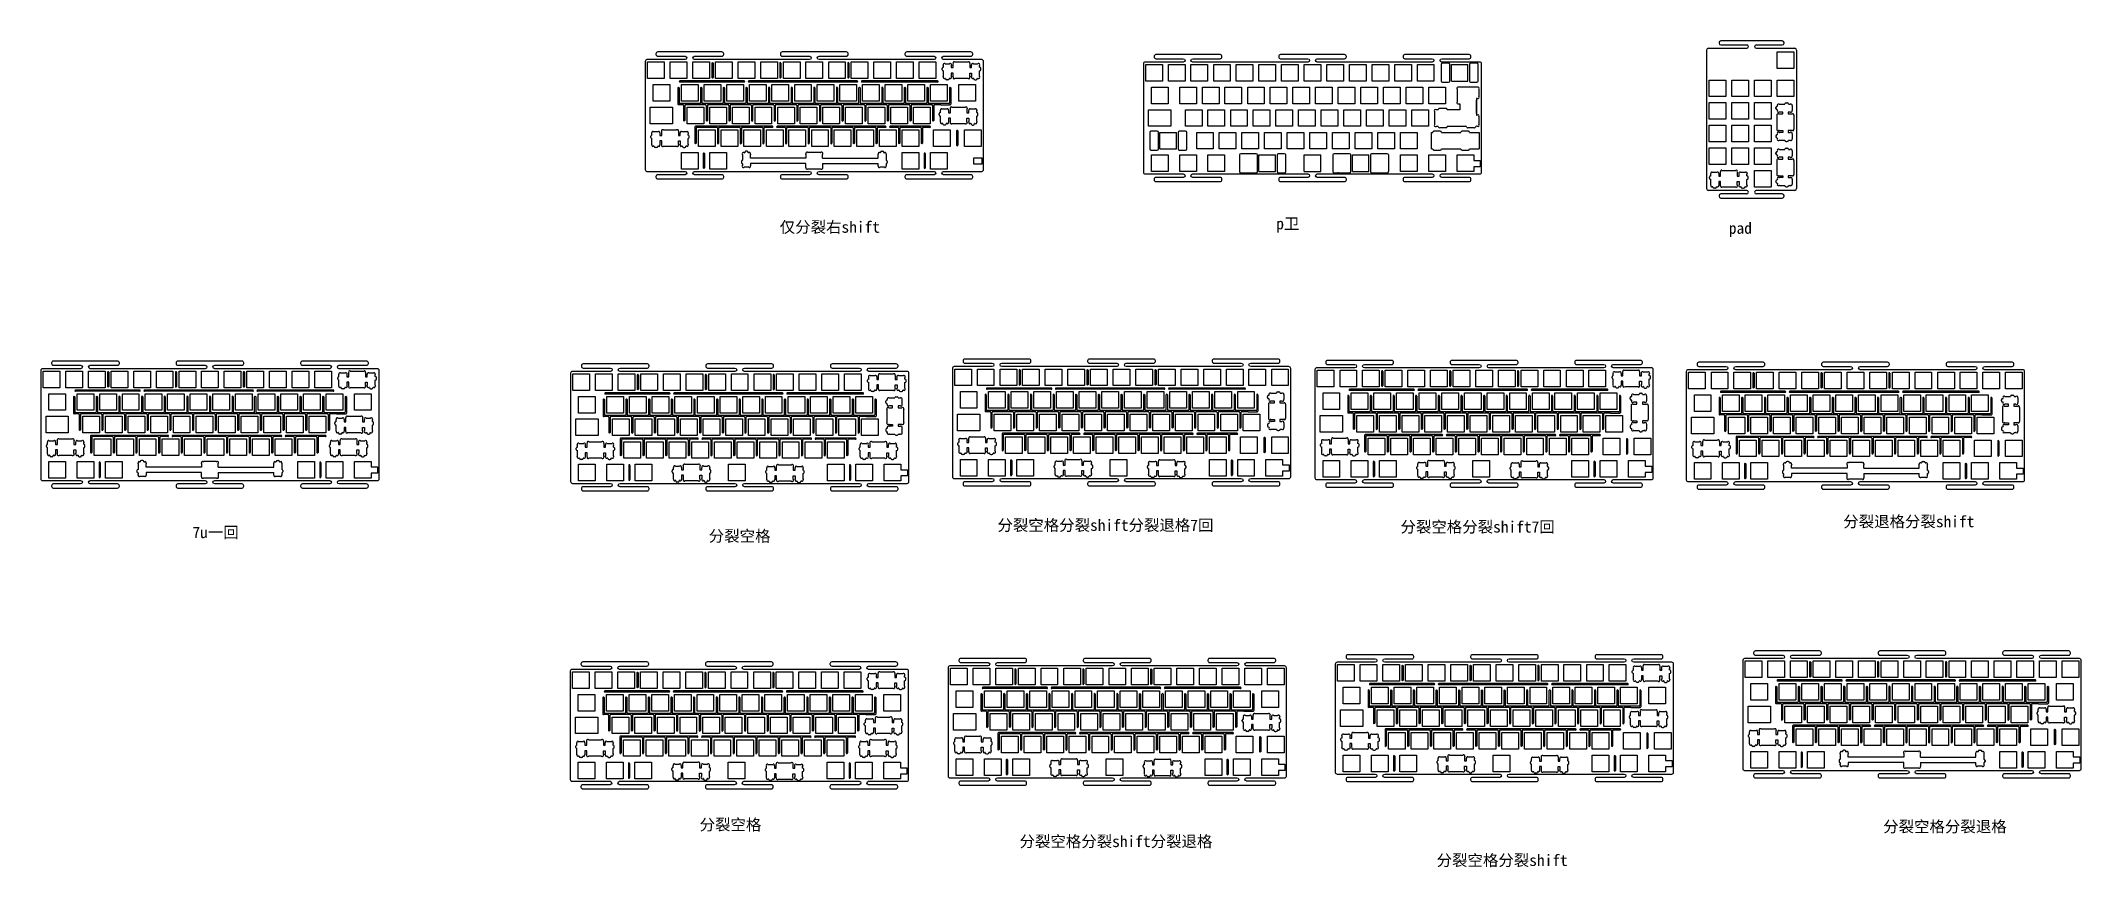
# Model space of a CAD drawing. Header units: millimetres. Extents: x 129 to 1846, y -253 to 443.
import ezdxf

# ---------------------------------------------------------------- set-up
doc = ezdxf.new("R2010")
doc.units = ezdxf.units.MM
doc.layers.add('BoardOutLine', color=6, linetype='Continuous', true_color=0xff00ff)
for name, color, linetype in [('SUIT-00-06_PBL7', 7, 'Continuous'), ('上壳', 10, 'Continuous'), ('图层1', 14, 'Continuous')]:
    doc.layers.add(name, color=color, linetype=linetype)

msp = doc.modelspace()

# ---------------------------------------------------------------- texts
at = {"attachment_point": 1}
for s, insert, char_height in [('{\\fSimSun|b0|i0|c134|p2;仅分裂右shift}', (750.7, 290.7), 9.524), ('p{\\fSimSun|b0|i0|c134|p2;卫}', (1168.6, 293.6), 9.524), ('pad', (1549.4, 289.8), 9.52), ('7u{\\fSimSun|b0|i0|c134|p2;一回}', (256.5, 33.5), 9.524), ('{\\fSimSun|b0|i0|c134|p2;分裂空格分裂shift分裂退格7回}', (933.9, 39.6), 9.524), ('{\\fSimSun|b0|i0|c134|p2;分裂空格分裂}shift7{\\fSimSun|b0|i0|c134|p2;回}', (1273.1, 38.2), 9.524), ('{\\fSimSun|b0|i0|c134|p2;分裂退格分裂}shift', (1645.7, 42.7), 9.524), ('{\\fSimSun|b0|i0|c134|p2;分裂空格}', (691, 30.5), 9.524), ('{\\fSimSun|b0|i0|c134|p2;分裂空格}', (683.3, -212.6), 9.524), ('{\\fSimSun|b0|i0|c134|p2;分裂空格分裂退格}', (1679.3, -214.2), 9.524), ('{\\fSimSun|b0|i0|c134|p2;分裂空格分裂shift分裂退格}', (952.5, -226.7), 9.524), ('{\\fSimSun|b0|i0|c134|p2;分裂空格分裂}shift', (1303.5, -242.6), 9.524)]:
    msp.add_mtext_dynamic_manual_height_columns(s, width=604.76, gutter_width=47.6, heights=[0], dxfattribs=dict(at, insert=insert, char_height=char_height))

# ---------------------------------------------------------------- linework, layer by layer
for p, q in [((1530.7, 435), (1530.7, 318.3)), ((1532.2, 436.5), (1564.5, 436.5)), ((1572.6, 436.5), (1604.9, 436.5)), ((1606.4, 435), (1606.4, 318.3)), ((1337.7, 403.8), (1322.1, 403.8)), ((1084.6, 351.7), (1084.6, 365.7)), ((1299.2, 365.7), (1300.2, 365.7)), ((1307.5, 365.7), (1324, 365.7)), ((1331.3, 365.7), (1339.4, 365.7)), ((1262.9, 346.7), (1262.9, 332.7)), ((1299.2, 351.7), (1300.2, 351.7)), ((1307.5, 351.7), (1324, 351.7)), ((1331.3, 351.7), (1339.4, 351.7)), ((1564.7, 316.8), (1532.2, 316.8)), ((1604.9, 316.8), (1572.4, 316.8))]:
    msp.add_line(p, q)
at = {"linetype": 'Continuous'}
for p, q in [((1541.2, 441.3), (1541.2, 440.8)), ((1594.4, 442.8), (1542.7, 442.8)), ((1542.7, 439.3), (1564.5, 439.3)), ((1572.6, 439.3), (1594.4, 439.3)), ((1595.9, 440.8), (1595.9, 441.3)), ((1541.2, 312.4), (1541.2, 311.9)), ((1564.5, 313.9), (1542.7, 313.9)), ((1542.7, 310.4), (1594.4, 310.4)), ((1594.4, 313.9), (1572.6, 313.9)), ((1595.9, 311.9), (1595.9, 312.4))]:
    msp.add_line(p, q, dxfattribs=at)
at = {"color": 0}
for p, q in [((1590.1, 433.6), (1604.1, 433.6)), ((1590.1, 419.6), (1590.1, 433.6)), ((1604.1, 433.6), (1604.1, 419.6)), ((639.5, 425), (653.5, 425)), ((639.5, 411), (639.5, 425)), ((653.5, 425), (653.5, 411)), ((658.5, 425), (672.5, 425)), ((658.5, 411), (658.5, 425)), ((672.5, 425), (672.5, 411)), ((677.6, 425), (691.6, 425)), ((677.6, 411), (677.6, 425)), ((691.6, 425), (691.6, 411)), ((696.6, 425), (710.6, 425)), ((696.6, 411), (696.6, 425)), ((710.6, 425), (710.6, 411)), ((715.7, 425), (729.7, 425)), ((715.7, 411), (715.7, 425)), ((729.7, 425), (729.7, 411)), ((734.7, 425), (748.7, 425)), ((734.7, 411), (734.7, 425)), ((748.7, 425), (748.7, 411)), ((753.8, 425), (767.8, 425)), ((753.8, 411), (753.8, 425)), ((767.8, 425), (767.8, 411)), ((772.8, 425), (786.8, 425)), ((772.8, 411), (772.8, 425)), ((786.8, 425), (786.8, 411)), ((791.9, 425), (805.9, 425)), ((791.9, 411), (791.9, 425)), ((805.9, 425), (805.9, 411)), ((810.9, 425), (824.9, 425)), ((810.9, 411), (810.9, 425)), ((824.9, 425), (824.9, 411)), ((830, 425), (844, 425)), ((830, 411), (830, 425)), ((844, 425), (844, 411)), ((849, 425), (863, 425)), ((849, 411), (849, 425)), ((863, 425), (863, 411)), ((868.1, 425), (882.1, 425)), ((868.1, 411), (868.1, 425)), ((882.1, 425), (882.1, 411)), ((1058.7, 422.9), (1072.7, 422.9)), ((1058.7, 408.9), (1058.7, 422.9)), ((1072.7, 422.9), (1072.7, 408.9)), ((1077.8, 422.9), (1091.8, 422.9)), ((1077.8, 408.9), (1077.8, 422.9)), ((1091.8, 422.9), (1091.8, 408.9)), ((1096.8, 422.9), (1110.8, 422.9)), ((1096.8, 408.9), (1096.8, 422.9)), ((1110.8, 422.9), (1110.8, 408.9)), ((1115.9, 422.9), (1129.9, 422.9)), ((1115.9, 408.9), (1115.9, 422.9)), ((1129.9, 422.9), (1129.9, 408.9)), ((1134.9, 422.9), (1148.9, 422.9)), ((1134.9, 408.9), (1134.9, 422.9)), ((1148.9, 422.9), (1148.9, 408.9)), ((1154, 422.9), (1168, 422.9)), ((1154, 408.9), (1154, 422.9)), ((1168, 422.9), (1168, 408.9)), ((1173, 422.9), (1187, 422.9)), ((1173, 408.9), (1173, 422.9)), ((1187, 422.9), (1187, 408.9)), ((1192.1, 422.9), (1206.1, 422.9)), ((1192.1, 408.9), (1192.1, 422.9)), ((1206.1, 422.9), (1206.1, 408.9)), ((1211.1, 422.9), (1225.1, 422.9)), ((1211.1, 408.9), (1211.1, 422.9)), ((1225.1, 422.9), (1225.1, 408.9)), ((1230.2, 422.9), (1244.2, 422.9)), ((1230.2, 408.9), (1230.2, 422.9)), ((1244.2, 422.9), (1244.2, 408.9)), ((1249.2, 422.9), (1263.2, 422.9)), ((1249.2, 408.9), (1249.2, 422.9)), ((1263.2, 422.9), (1263.2, 408.9)), ((1268.3, 422.9), (1282.3, 422.9)), ((1268.3, 408.9), (1268.3, 422.9)), ((1282.3, 422.9), (1282.3, 408.9)), ((1287.3, 422.9), (1301.3, 422.9)), ((1287.3, 408.9), (1287.3, 422.9)), ((1301.3, 422.9), (1301.3, 408.9)), ((1604.1, 419.6), (1590.1, 419.6)), ((653.5, 411), (639.5, 411)), ((644.2, 406), (658.2, 406)), ((644.2, 392), (644.2, 406)), ((658.2, 406), (658.2, 392)), ((672.5, 411), (658.5, 411)), ((668, 406), (682, 406)), ((668, 392), (668, 406)), ((691.6, 411), (677.6, 411)), ((682, 406), (682, 392)), ((687.1, 406), (701.1, 406)), ((687.1, 392), (687.1, 406)), ((710.6, 411), (696.6, 411)), ((701.1, 406), (701.1, 392)), ((706.1, 406), (720.1, 406)), ((706.1, 392), (706.1, 406)), ((729.7, 411), (715.7, 411)), ((720.1, 406), (720.1, 392)), ((725.2, 406), (739.2, 406)), ((725.2, 392), (725.2, 406)), ((748.7, 411), (734.7, 411)), ((739.2, 406), (739.2, 392)), ((744.2, 406), (758.2, 406)), ((744.2, 392), (744.2, 406)), ((767.8, 411), (753.8, 411)), ((758.2, 406), (758.2, 392)), ((763.3, 406), (777.3, 406)), ((763.3, 392), (763.3, 406)), ((786.8, 411), (772.8, 411)), ((777.3, 406), (777.3, 392)), ((782.3, 406), (796.3, 406)), ((782.3, 392), (782.3, 406)), ((805.9, 411), (791.9, 411)), ((796.3, 406), (796.3, 392)), ((801.4, 406), (815.4, 406)), ((801.4, 392), (801.4, 406)), ((824.9, 411), (810.9, 411)), ((815.4, 406), (815.4, 392)), ((820.4, 406), (834.4, 406)), ((820.4, 392), (820.4, 406)), ((844, 411), (830, 411)), ((834.4, 406), (834.4, 392)), ((839.5, 406), (853.5, 406)), ((839.5, 392), (839.5, 406)), ((863, 411), (849, 411)), ((853.5, 406), (853.5, 392)), ((858.5, 406), (872.5, 406)), ((858.5, 392), (858.5, 406)), ((882.1, 411), (868.1, 411)), ((872.5, 406), (872.5, 392)), ((877.6, 406), (891.6, 406)), ((877.6, 392), (877.6, 406)), ((891.6, 406), (891.6, 392)), ((901.4, 406), (915.4, 406)), ((901.4, 392), (901.4, 406)), ((915.4, 406), (915.4, 392)), ((1072.7, 408.9), (1058.7, 408.9)), ((1063.5, 403.8), (1077.5, 403.8)), ((1063.5, 389.8), (1063.5, 403.8)), ((1077.5, 403.8), (1077.5, 389.8)), ((1091.8, 408.9), (1077.8, 408.9)), ((1087.3, 403.8), (1101.3, 403.8)), ((1087.3, 389.8), (1087.3, 403.8)), ((1110.8, 408.9), (1096.8, 408.9)), ((1101.3, 403.8), (1101.3, 389.8)), ((1106.4, 403.8), (1120.4, 403.8)), ((1106.4, 389.8), (1106.4, 403.8)), ((1129.9, 408.9), (1115.9, 408.9)), ((1120.4, 403.8), (1120.4, 389.8)), ((1125.4, 403.8), (1139.4, 403.8)), ((1125.4, 389.8), (1125.4, 403.8)), ((1148.9, 408.9), (1134.9, 408.9)), ((1139.4, 403.8), (1139.4, 389.8)), ((1144.5, 403.8), (1158.5, 403.8)), ((1144.5, 389.8), (1144.5, 403.8)), ((1168, 408.9), (1154, 408.9)), ((1158.5, 403.8), (1158.5, 389.8)), ((1163.5, 403.8), (1177.5, 403.8)), ((1163.5, 389.8), (1163.5, 403.8)), ((1187, 408.9), (1173, 408.9)), ((1177.5, 403.8), (1177.5, 389.8)), ((1182.6, 403.8), (1196.6, 403.8)), ((1182.6, 389.8), (1182.6, 403.8)), ((1206.1, 408.9), (1192.1, 408.9)), ((1196.6, 403.8), (1196.6, 389.8)), ((1201.6, 403.8), (1215.6, 403.8)), ((1201.6, 389.8), (1201.6, 403.8)), ((1225.1, 408.9), (1211.1, 408.9)), ((1215.6, 403.8), (1215.6, 389.8)), ((1220.7, 403.8), (1234.7, 403.8)), ((1220.7, 389.8), (1220.7, 403.8)), ((1244.2, 408.9), (1230.2, 408.9)), ((1234.7, 403.8), (1234.7, 389.8)), ((1239.7, 403.8), (1253.7, 403.8)), ((1239.7, 389.8), (1239.7, 403.8)), ((1263.2, 408.9), (1249.2, 408.9)), ((1253.7, 403.8), (1253.7, 389.8)), ((1258.8, 403.8), (1272.8, 403.8)), ((1258.8, 389.8), (1258.8, 403.8)), ((1282.3, 408.9), (1268.3, 408.9)), ((1272.8, 403.8), (1272.8, 389.8)), ((1277.8, 403.8), (1291.8, 403.8)), ((1277.8, 389.8), (1277.8, 403.8)), ((1301.3, 408.9), (1287.3, 408.9)), ((1291.8, 403.8), (1291.8, 389.8)), ((1296.9, 403.8), (1310.9, 403.8)), ((1296.9, 389.8), (1296.9, 403.8)), ((1310.9, 403.8), (1310.9, 389.8)), ((1532.9, 409.8), (1546.9, 409.8)), ((1532.9, 395.8), (1532.9, 409.8)), ((1546.9, 395.8), (1532.9, 395.8)), ((1546.9, 409.8), (1546.9, 395.8)), ((1552, 409.8), (1566, 409.8)), ((1552, 395.8), (1552, 409.8)), ((1566, 395.8), (1552, 395.8)), ((1566, 409.8), (1566, 395.8)), ((1571, 409.8), (1585, 409.8)), ((1571, 395.8), (1571, 409.8)), ((1585, 395.8), (1571, 395.8)), ((1585, 409.8), (1585, 395.8)), ((1590.1, 409.8), (1604.1, 409.8)), ((1590.1, 395.8), (1590.1, 409.8)), ((1604.1, 395.8), (1590.1, 395.8)), ((1604.1, 409.8), (1604.1, 395.8)), ((658.2, 392), (644.2, 392)), ((682, 392), (668, 392)), ((672.8, 386.9), (686.8, 386.9)), ((672.8, 372.9), (672.8, 386.9)), ((686.8, 386.9), (686.8, 372.9)), ((701.1, 392), (687.1, 392)), ((691.8, 386.9), (705.8, 386.9)), ((691.8, 372.9), (691.8, 386.9)), ((705.8, 386.9), (705.8, 372.9)), ((720.1, 392), (706.1, 392)), ((710.9, 386.9), (724.9, 386.9)), ((710.9, 372.9), (710.9, 386.9)), ((724.9, 386.9), (724.9, 372.9)), ((739.2, 392), (725.2, 392)), ((729.9, 386.9), (743.9, 386.9)), ((729.9, 372.9), (729.9, 386.9)), ((743.9, 386.9), (743.9, 372.9)), ((758.2, 392), (744.2, 392)), ((749, 386.9), (763, 386.9)), ((749, 372.9), (749, 386.9)), ((763, 386.9), (763, 372.9)), ((777.3, 392), (763.3, 392)), ((768, 386.9), (782, 386.9)), ((768, 372.9), (768, 386.9)), ((782, 386.9), (782, 372.9)), ((796.3, 392), (782.3, 392)), ((787.1, 386.9), (801.1, 386.9)), ((787.1, 372.9), (787.1, 386.9)), ((801.1, 386.9), (801.1, 372.9)), ((815.4, 392), (801.4, 392)), ((806.1, 386.9), (820.1, 386.9)), ((806.1, 372.9), (806.1, 386.9)), ((820.1, 386.9), (820.1, 372.9)), ((834.4, 392), (820.4, 392)), ((825.2, 386.9), (839.2, 386.9)), ((825.2, 372.9), (825.2, 386.9)), ((839.2, 386.9), (839.2, 372.9)), ((853.5, 392), (839.5, 392)), ((844.2, 386.9), (858.2, 386.9)), ((844.2, 372.9), (844.2, 386.9)), ((858.2, 386.9), (858.2, 372.9)), ((872.5, 392), (858.5, 392)), ((863.3, 386.9), (877.3, 386.9)), ((863.3, 372.9), (863.3, 386.9)), ((877.3, 386.9), (877.3, 372.9)), ((891.6, 392), (877.6, 392)), ((915.4, 392), (901.4, 392)), ((1077.5, 389.8), (1063.5, 389.8)), ((1101.3, 389.8), (1087.3, 389.8)), ((1092.1, 384.8), (1106.1, 384.8)), ((1092.1, 370.8), (1092.1, 384.8)), ((1106.1, 384.8), (1106.1, 370.8)), ((1120.4, 389.8), (1106.4, 389.8)), ((1111.1, 384.8), (1125.1, 384.8)), ((1111.1, 370.8), (1111.1, 384.8)), ((1125.1, 384.8), (1125.1, 370.8)), ((1139.4, 389.8), (1125.4, 389.8)), ((1130.2, 384.8), (1144.2, 384.8)), ((1130.2, 370.8), (1130.2, 384.8)), ((1144.2, 384.8), (1144.2, 370.8)), ((1158.5, 389.8), (1144.5, 389.8)), ((1149.2, 384.8), (1163.2, 384.8)), ((1149.2, 370.8), (1149.2, 384.8)), ((1163.2, 384.8), (1163.2, 370.8)), ((1177.5, 389.8), (1163.5, 389.8)), ((1168.3, 384.8), (1182.3, 384.8)), ((1168.3, 370.8), (1168.3, 384.8)), ((1182.3, 384.8), (1182.3, 370.8)), ((1196.6, 389.8), (1182.6, 389.8)), ((1187.3, 384.8), (1201.3, 384.8)), ((1187.3, 370.8), (1187.3, 384.8)), ((1201.3, 384.8), (1201.3, 370.8)), ((1215.6, 389.8), (1201.6, 389.8)), ((1206.4, 384.8), (1220.4, 384.8)), ((1206.4, 370.8), (1206.4, 384.8)), ((1220.4, 384.8), (1220.4, 370.8)), ((1234.7, 389.8), (1220.7, 389.8)), ((1225.4, 384.8), (1239.4, 384.8)), ((1225.4, 370.8), (1225.4, 384.8)), ((1239.4, 384.8), (1239.4, 370.8)), ((1253.7, 389.8), (1239.7, 389.8)), ((1244.5, 384.8), (1258.5, 384.8)), ((1244.5, 370.8), (1244.5, 384.8)), ((1258.5, 384.8), (1258.5, 370.8)), ((1272.8, 389.8), (1258.8, 389.8)), ((1263.5, 384.8), (1277.5, 384.8)), ((1263.5, 370.8), (1263.5, 384.8)), ((1277.5, 384.8), (1277.5, 370.8)), ((1291.8, 389.8), (1277.8, 389.8)), ((1282.6, 384.8), (1296.6, 384.8)), ((1282.6, 370.8), (1282.6, 384.8)), ((1296.6, 384.8), (1296.6, 370.8)), ((1310.9, 389.8), (1296.9, 389.8)), ((1532.9, 390.8), (1546.9, 390.8)), ((1532.9, 376.8), (1532.9, 390.8)), ((1546.9, 390.8), (1546.9, 376.8)), ((1552, 390.8), (1566, 390.8)), ((1552, 376.8), (1552, 390.8)), ((1566, 390.8), (1566, 376.8)), ((1571, 390.8), (1585, 390.8)), ((1571, 376.8), (1571, 390.8)), ((1585, 390.8), (1585, 376.8)), ((686.8, 372.9), (672.8, 372.9)), ((682.3, 367.9), (696.3, 367.9)), ((682.3, 353.9), (682.3, 367.9)), ((705.8, 372.9), (691.8, 372.9)), ((696.3, 367.9), (696.3, 353.9)), ((701.4, 367.9), (715.4, 367.9)), ((701.4, 353.9), (701.4, 367.9)), ((724.9, 372.9), (710.9, 372.9)), ((715.4, 367.9), (715.4, 353.9)), ((720.4, 367.9), (734.4, 367.9)), ((720.4, 353.9), (720.4, 367.9)), ((743.9, 372.9), (729.9, 372.9)), ((734.4, 367.9), (734.4, 353.9)), ((739.5, 367.9), (753.5, 367.9)), ((739.5, 353.9), (739.5, 367.9)), ((763, 372.9), (749, 372.9)), ((753.5, 367.9), (753.5, 353.9)), ((758.5, 367.9), (772.5, 367.9)), ((758.5, 353.9), (758.5, 367.9)), ((782, 372.9), (768, 372.9)), ((772.5, 367.9), (772.5, 353.9)), ((777.6, 367.9), (791.6, 367.9)), ((777.6, 353.9), (777.6, 367.9)), ((801.1, 372.9), (787.1, 372.9)), ((791.6, 367.9), (791.6, 353.9)), ((796.6, 367.9), (810.6, 367.9)), ((796.6, 353.9), (796.6, 367.9)), ((820.1, 372.9), (806.1, 372.9)), ((810.6, 367.9), (810.6, 353.9)), ((815.7, 367.9), (829.7, 367.9)), ((815.7, 353.9), (815.7, 367.9)), ((839.2, 372.9), (825.2, 372.9)), ((829.7, 367.9), (829.7, 353.9)), ((834.7, 367.9), (848.7, 367.9)), ((834.7, 353.9), (834.7, 367.9)), ((858.2, 372.9), (844.2, 372.9)), ((848.7, 367.9), (848.7, 353.9)), ((853.8, 367.9), (867.8, 367.9)), ((853.8, 353.9), (853.8, 367.9)), ((877.3, 372.9), (863.3, 372.9)), ((867.8, 367.9), (867.8, 353.9)), ((880, 367.9), (894, 367.9)), ((880, 353.9), (880, 367.9)), ((894, 367.9), (894, 353.9)), ((906.2, 367.9), (920.2, 367.9)), ((906.2, 353.9), (906.2, 367.9)), ((920.2, 367.9), (920.2, 353.9)), ((1106.1, 370.8), (1092.1, 370.8)), ((1101.6, 365.7), (1115.6, 365.7)), ((1101.6, 351.7), (1101.6, 365.7)), ((1125.1, 370.8), (1111.1, 370.8)), ((1115.6, 365.7), (1115.6, 351.7)), ((1120.6, 365.7), (1134.6, 365.7)), ((1120.6, 351.7), (1120.6, 365.7)), ((1144.2, 370.8), (1130.2, 370.8)), ((1134.6, 365.7), (1134.6, 351.7)), ((1139.7, 365.7), (1153.7, 365.7)), ((1139.7, 351.7), (1139.7, 365.7)), ((1163.2, 370.8), (1149.2, 370.8)), ((1153.7, 365.7), (1153.7, 351.7)), ((1158.7, 365.7), (1172.7, 365.7)), ((1158.7, 351.7), (1158.7, 365.7)), ((1182.3, 370.8), (1168.3, 370.8)), ((1172.7, 365.7), (1172.7, 351.7)), ((1177.8, 365.7), (1191.8, 365.7)), ((1177.8, 351.7), (1177.8, 365.7)), ((1201.3, 370.8), (1187.3, 370.8)), ((1191.8, 365.7), (1191.8, 351.7)), ((1196.8, 365.7), (1210.8, 365.7)), ((1196.8, 351.7), (1196.8, 365.7)), ((1220.4, 370.8), (1206.4, 370.8)), ((1210.8, 365.7), (1210.8, 351.7)), ((1215.9, 365.7), (1229.9, 365.7)), ((1215.9, 351.7), (1215.9, 365.7)), ((1239.4, 370.8), (1225.4, 370.8)), ((1229.9, 365.7), (1229.9, 351.7)), ((1234.9, 365.7), (1248.9, 365.7)), ((1234.9, 351.7), (1234.9, 365.7)), ((1258.5, 370.8), (1244.5, 370.8)), ((1248.9, 365.7), (1248.9, 351.7)), ((1254, 365.7), (1268, 365.7)), ((1254, 351.7), (1254, 365.7)), ((1277.5, 370.8), (1263.5, 370.8)), ((1268, 365.7), (1268, 351.7)), ((1273, 365.7), (1287, 365.7)), ((1273, 351.7), (1273, 365.7)), ((1296.6, 370.8), (1282.6, 370.8)), ((1287, 365.7), (1287, 351.7)), ((1339.4, 365.7), (1339.4, 351.7)), ((1546.9, 376.8), (1532.9, 376.8)), ((1532.9, 371.7), (1546.9, 371.7)), ((1532.9, 357.7), (1532.9, 371.7)), ((1546.9, 371.7), (1546.9, 357.7)), ((1566, 376.8), (1552, 376.8)), ((1552, 371.7), (1566, 371.7)), ((1552, 357.7), (1552, 371.7)), ((1566, 371.7), (1566, 357.7)), ((1585, 376.8), (1571, 376.8)), ((1571, 371.7), (1585, 371.7)), ((1571, 357.7), (1571, 371.7)), ((1585, 371.7), (1585, 357.7)), ((668, 348.8), (682, 348.8)), ((668, 334.8), (668, 348.8)), ((682, 348.8), (682, 334.8)), ((696.3, 353.9), (682.3, 353.9)), ((691.8, 348.8), (705.8, 348.8)), ((691.8, 334.8), (691.8, 348.8)), ((715.4, 353.9), (701.4, 353.9)), ((705.8, 348.8), (705.8, 334.8)), ((734.4, 353.9), (720.4, 353.9)), ((753.5, 353.9), (739.5, 353.9)), ((772.5, 353.9), (758.5, 353.9)), ((791.6, 353.9), (777.6, 353.9)), ((810.6, 353.9), (796.6, 353.9)), ((829.7, 353.9), (815.7, 353.9)), ((848.7, 353.9), (834.7, 353.9)), ((867.8, 353.9), (853.8, 353.9)), ((853.8, 348.8), (867.8, 348.8)), ((853.8, 334.8), (853.8, 348.8)), ((867.8, 348.8), (867.8, 334.8)), ((877.6, 348.8), (891.6, 348.8)), ((877.6, 334.8), (877.6, 348.8)), ((894, 353.9), (880, 353.9)), ((891.6, 348.8), (891.6, 334.8)), ((920.2, 353.9), (906.2, 353.9)), ((1063.5, 346.7), (1077.5, 346.7)), ((1063.5, 332.7), (1063.5, 346.7)), ((1077.5, 346.7), (1077.5, 332.7)), ((1087.3, 346.7), (1101.3, 346.7)), ((1087.3, 332.7), (1087.3, 346.7)), ((1101.3, 346.7), (1101.3, 332.7)), ((1115.6, 351.7), (1101.6, 351.7)), ((1111.1, 346.7), (1125.1, 346.7)), ((1111.1, 332.7), (1111.1, 346.7)), ((1134.6, 351.7), (1120.6, 351.7)), ((1125.1, 346.7), (1125.1, 332.7)), ((1153.7, 351.7), (1139.7, 351.7)), ((1172.7, 351.7), (1158.7, 351.7)), ((1191.8, 351.7), (1177.8, 351.7)), ((1210.8, 351.7), (1196.8, 351.7)), ((1229.9, 351.7), (1215.9, 351.7)), ((1248.9, 351.7), (1234.9, 351.7)), ((1268, 351.7), (1254, 351.7)), ((1287, 351.7), (1273, 351.7)), ((1273, 346.7), (1287, 346.7)), ((1273, 332.7), (1273, 346.7)), ((1287, 346.7), (1287, 332.7)), ((1296.9, 346.7), (1310.9, 346.7)), ((1296.9, 332.7), (1296.9, 346.7)), ((1310.9, 346.7), (1310.9, 332.7)), ((1320.7, 332.7), (1320.7, 346.7)), ((1320.7, 346.7), (1334.7, 346.7)), ((1334.7, 346.7), (1334.7, 342.1)), ((1546.9, 357.7), (1532.9, 357.7)), ((1532.9, 352.7), (1546.9, 352.7)), ((1532.9, 338.7), (1532.9, 352.7)), ((1546.9, 352.7), (1546.9, 338.7)), ((1566, 357.7), (1552, 357.7)), ((1552, 352.7), (1566, 352.7)), ((1552, 338.7), (1552, 352.7)), ((1566, 352.7), (1566, 338.7)), ((1585, 357.7), (1571, 357.7)), ((1571, 352.7), (1585, 352.7)), ((1571, 338.7), (1571, 352.7)), ((1585, 352.7), (1585, 338.7)), ((682, 334.8), (668, 334.8)), ((705.8, 334.8), (691.8, 334.8)), ((867.8, 334.8), (853.8, 334.8)), ((891.6, 334.8), (877.6, 334.8)), ((1077.5, 332.7), (1063.5, 332.7)), ((1101.3, 332.7), (1087.3, 332.7)), ((1125.1, 332.7), (1111.1, 332.7)), ((1287, 332.7), (1273, 332.7)), ((1310.9, 332.7), (1296.9, 332.7)), ((1334.7, 332.7), (1320.7, 332.7)), ((1334.7, 336.8), (1334.7, 332.7)), ((1546.9, 338.7), (1532.9, 338.7)), ((1566, 338.7), (1552, 338.7)), ((1585, 338.7), (1571, 338.7)), ((1571, 333.6), (1585, 333.6)), ((1571, 319.6), (1571, 333.6)), ((1585, 333.6), (1585, 319.6)), ((1585, 319.6), (1571, 319.6)), ((130.9, 164.6), (144.9, 164.6)), ((130.9, 150.6), (130.9, 164.6)), ((144.9, 164.6), (144.9, 150.6)), ((149.9, 164.6), (163.9, 164.6)), ((149.9, 150.6), (149.9, 164.6)), ((163.9, 164.6), (163.9, 150.6)), ((169, 164.6), (183, 164.6)), ((169, 150.6), (169, 164.6)), ((183, 164.6), (183, 150.6)), ((188, 164.6), (202, 164.6)), ((188, 150.6), (188, 164.6)), ((202, 164.6), (202, 150.6)), ((207.1, 164.6), (221.1, 164.6)), ((207.1, 150.6), (207.1, 164.6)), ((221.1, 164.6), (221.1, 150.6)), ((226.1, 164.6), (240.1, 164.6)), ((226.1, 150.6), (226.1, 164.6)), ((240.1, 164.6), (240.1, 150.6)), ((245.2, 164.6), (259.2, 164.6)), ((245.2, 150.6), (245.2, 164.6)), ((259.2, 164.6), (259.2, 150.6)), ((264.2, 164.6), (278.2, 164.6)), ((264.2, 150.6), (264.2, 164.6)), ((278.2, 164.6), (278.2, 150.6)), ((283.3, 164.6), (297.3, 164.6)), ((283.3, 150.6), (283.3, 164.6)), ((297.3, 164.6), (297.3, 150.6)), ((302.3, 164.6), (316.3, 164.6)), ((302.3, 150.6), (302.3, 164.6)), ((316.3, 164.6), (316.3, 150.6)), ((321.4, 164.6), (335.4, 164.6)), ((321.4, 150.6), (321.4, 164.6)), ((335.4, 164.6), (335.4, 150.6)), ((340.4, 164.6), (354.4, 164.6)), ((340.4, 150.6), (340.4, 164.6)), ((354.4, 164.6), (354.4, 150.6)), ((359.5, 164.6), (373.5, 164.6)), ((359.5, 150.6), (359.5, 164.6)), ((373.5, 164.6), (373.5, 150.6)), ((388, 159.9), (386.5, 159.9)), ((386.5, 155.3), (388, 155.3)), ((403.6, 159.9), (402, 159.9)), ((402, 155.3), (403.6, 155.3)), ((576.7, 162.4), (590.7, 162.4)), ((576.7, 148.4), (576.7, 162.4)), ((590.7, 162.4), (590.7, 148.4)), ((595.7, 162.4), (609.7, 162.4)), ((595.7, 148.4), (595.7, 162.4)), ((609.7, 162.4), (609.7, 148.4)), ((614.8, 162.4), (628.8, 162.4)), ((614.8, 148.4), (614.8, 162.4)), ((628.8, 162.4), (628.8, 148.4)), ((633.8, 162.4), (647.8, 162.4)), ((633.8, 148.4), (633.8, 162.4)), ((647.8, 162.4), (647.8, 148.4)), ((652.9, 162.4), (666.9, 162.4)), ((652.9, 148.4), (652.9, 162.4)), ((666.9, 162.4), (666.9, 148.4)), ((671.9, 162.4), (685.9, 162.4)), ((671.9, 148.4), (671.9, 162.4)), ((685.9, 162.4), (685.9, 148.4)), ((691, 162.4), (705, 162.4)), ((691, 148.4), (691, 162.4)), ((705, 162.4), (705, 148.4)), ((710, 162.4), (724, 162.4)), ((710, 148.4), (710, 162.4)), ((724, 162.4), (724, 148.4)), ((729.1, 162.4), (743.1, 162.4)), ((729.1, 148.4), (729.1, 162.4)), ((743.1, 162.4), (743.1, 148.4)), ((748.1, 162.4), (762.1, 162.4)), ((748.1, 148.4), (748.1, 162.4)), ((762.1, 162.4), (762.1, 148.4)), ((767.2, 162.4), (781.2, 162.4)), ((767.2, 148.4), (767.2, 162.4)), ((781.2, 162.4), (781.2, 148.4)), ((786.2, 162.4), (800.2, 162.4)), ((786.2, 148.4), (786.2, 162.4)), ((800.2, 162.4), (800.2, 148.4)), ((805.3, 162.4), (819.3, 162.4)), ((805.3, 148.4), (805.3, 162.4)), ((819.3, 162.4), (819.3, 148.4)), ((833.9, 157.7), (832.3, 157.7)), ((849.4, 157.7), (847.9, 157.7)), ((898, 166.4), (912, 166.4)), ((898, 152.4), (898, 166.4)), ((912, 166.4), (912, 152.4)), ((917, 166.4), (931, 166.4)), ((917, 152.4), (917, 166.4)), ((931, 166.4), (931, 152.4)), ((936.1, 166.4), (950.1, 166.4)), ((936.1, 152.4), (936.1, 166.4)), ((950.1, 166.4), (950.1, 152.4)), ((955.1, 166.4), (969.1, 166.4)), ((955.1, 152.4), (955.1, 166.4)), ((969.1, 166.4), (969.1, 152.4)), ((974.2, 166.4), (988.2, 166.4)), ((974.2, 152.4), (974.2, 166.4)), ((988.2, 166.4), (988.2, 152.4)), ((993.2, 166.4), (1007.2, 166.4)), ((993.2, 152.4), (993.2, 166.4)), ((1007.2, 166.4), (1007.2, 152.4)), ((1012.3, 166.4), (1026.3, 166.4)), ((1012.3, 152.4), (1012.3, 166.4)), ((1026.3, 166.4), (1026.3, 152.4)), ((1031.3, 166.4), (1045.3, 166.4)), ((1031.3, 152.4), (1031.3, 166.4)), ((1045.3, 166.4), (1045.3, 152.4)), ((1050.4, 166.4), (1064.4, 166.4)), ((1050.4, 152.4), (1050.4, 166.4)), ((1064.4, 166.4), (1064.4, 152.4)), ((1069.4, 166.4), (1083.4, 166.4)), ((1069.4, 152.4), (1069.4, 166.4)), ((1083.4, 166.4), (1083.4, 152.4)), ((1088.5, 166.4), (1102.5, 166.4)), ((1088.5, 152.4), (1088.5, 166.4)), ((1102.5, 166.4), (1102.5, 152.4)), ((1107.5, 166.4), (1121.5, 166.4)), ((1107.5, 152.4), (1107.5, 166.4)), ((1121.5, 166.4), (1121.5, 152.4)), ((1126.6, 166.4), (1140.6, 166.4)), ((1126.6, 152.4), (1126.6, 166.4)), ((1140.6, 166.4), (1140.6, 152.4)), ((1203.1, 165.4), (1217.1, 165.4)), ((1203.1, 151.4), (1203.1, 165.4)), ((1217.1, 165.4), (1217.1, 151.4)), ((1222.2, 165.4), (1236.2, 165.4)), ((1222.2, 151.4), (1222.2, 165.4)), ((1236.2, 165.4), (1236.2, 151.4)), ((1241.2, 165.4), (1255.2, 165.4)), ((1241.2, 151.4), (1241.2, 165.4)), ((1255.2, 165.4), (1255.2, 151.4)), ((1260.3, 165.4), (1274.3, 165.4)), ((1260.3, 151.4), (1260.3, 165.4)), ((1274.3, 165.4), (1274.3, 151.4)), ((1279.3, 165.4), (1293.3, 165.4)), ((1279.3, 151.4), (1279.3, 165.4)), ((1293.3, 165.4), (1293.3, 151.4)), ((1298.4, 165.4), (1312.4, 165.4)), ((1298.4, 151.4), (1298.4, 165.4)), ((1312.4, 165.4), (1312.4, 151.4)), ((1317.4, 165.4), (1331.4, 165.4)), ((1317.4, 151.4), (1317.4, 165.4)), ((1331.4, 165.4), (1331.4, 151.4)), ((1336.5, 165.4), (1350.5, 165.4)), ((1336.5, 151.4), (1336.5, 165.4)), ((1350.5, 165.4), (1350.5, 151.4)), ((1355.5, 165.4), (1369.5, 165.4)), ((1355.5, 151.4), (1355.5, 165.4)), ((1369.5, 165.4), (1369.5, 151.4)), ((1374.6, 165.4), (1388.6, 165.4)), ((1374.6, 151.4), (1374.6, 165.4)), ((1388.6, 165.4), (1388.6, 151.4)), ((1393.6, 165.4), (1407.6, 165.4)), ((1393.6, 151.4), (1393.6, 165.4)), ((1407.6, 165.4), (1407.6, 151.4)), ((1412.7, 165.4), (1426.7, 165.4)), ((1412.7, 151.4), (1412.7, 165.4)), ((1426.7, 165.4), (1426.7, 151.4)), ((1431.7, 165.4), (1445.7, 165.4)), ((1431.7, 151.4), (1431.7, 165.4)), ((1445.7, 165.4), (1445.7, 151.4)), ((1460.3, 160.7), (1458.8, 160.7)), ((1458.8, 156.1), (1460.3, 156.1)), ((1475.8, 160.7), (1474.3, 160.7)), ((1474.3, 156.1), (1475.8, 156.1)), ((1515.6, 163.8), (1529.6, 163.8)), ((1515.6, 149.8), (1515.6, 163.8)), ((1529.6, 163.8), (1529.6, 149.8)), ((1534.7, 163.8), (1548.7, 163.8)), ((1534.7, 149.8), (1534.7, 163.8)), ((1548.7, 163.8), (1548.7, 149.8)), ((1553.7, 163.8), (1567.7, 163.8)), ((1553.7, 149.8), (1553.7, 163.8)), ((1567.7, 163.8), (1567.7, 149.8)), ((1572.8, 163.8), (1586.8, 163.8)), ((1572.8, 149.8), (1572.8, 163.8)), ((1586.8, 163.8), (1586.8, 149.8)), ((1591.8, 163.8), (1605.8, 163.8)), ((1591.8, 149.8), (1591.8, 163.8)), ((1605.8, 163.8), (1605.8, 149.8)), ((1610.9, 163.8), (1624.9, 163.8)), ((1610.9, 149.8), (1610.9, 163.8)), ((1624.9, 163.8), (1624.9, 149.8)), ((1629.9, 163.8), (1643.9, 163.8)), ((1629.9, 149.8), (1629.9, 163.8)), ((1643.9, 163.8), (1643.9, 149.8)), ((1649, 163.8), (1663, 163.8)), ((1649, 149.8), (1649, 163.8)), ((1663, 163.8), (1663, 149.8)), ((1668, 163.8), (1682, 163.8)), ((1668, 149.8), (1668, 163.8)), ((1682, 163.8), (1682, 149.8)), ((1687.1, 163.8), (1701.1, 163.8)), ((1687.1, 149.8), (1687.1, 163.8)), ((1701.1, 163.8), (1701.1, 149.8)), ((1706.1, 163.8), (1720.1, 163.8)), ((1706.1, 149.8), (1706.1, 163.8)), ((1720.1, 163.8), (1720.1, 149.8)), ((1725.2, 163.8), (1739.2, 163.8)), ((1725.2, 149.8), (1725.2, 163.8)), ((1739.2, 163.8), (1739.2, 149.8)), ((1744.2, 163.8), (1758.2, 163.8)), ((1744.2, 149.8), (1744.2, 163.8)), ((1758.2, 163.8), (1758.2, 149.8)), ((144.9, 150.6), (130.9, 150.6)), ((135.6, 145.6), (149.6, 145.6)), ((135.6, 131.6), (135.6, 145.6)), ((149.6, 145.6), (149.6, 131.6)), ((163.9, 150.6), (149.9, 150.6)), ((159.4, 145.6), (173.4, 145.6)), ((159.4, 131.6), (159.4, 145.6)), ((183, 150.6), (169, 150.6)), ((173.4, 145.6), (173.4, 131.6)), ((178.5, 145.6), (192.5, 145.6)), ((178.5, 131.6), (178.5, 145.6)), ((202, 150.6), (188, 150.6)), ((192.5, 145.6), (192.5, 131.6)), ((197.5, 145.6), (211.5, 145.6)), ((197.5, 131.6), (197.5, 145.6)), ((221.1, 150.6), (207.1, 150.6)), ((211.5, 145.6), (211.5, 131.6)), ((216.6, 145.6), (230.6, 145.6)), ((216.6, 131.6), (216.6, 145.6)), ((240.1, 150.6), (226.1, 150.6)), ((230.6, 145.6), (230.6, 131.6)), ((235.6, 145.6), (249.6, 145.6)), ((235.6, 131.6), (235.6, 145.6)), ((259.2, 150.6), (245.2, 150.6)), ((249.6, 145.6), (249.6, 131.6)), ((254.7, 145.6), (268.7, 145.6)), ((254.7, 131.6), (254.7, 145.6)), ((278.2, 150.6), (264.2, 150.6)), ((268.7, 145.6), (268.7, 131.6)), ((273.7, 145.6), (287.7, 145.6)), ((273.7, 131.6), (273.7, 145.6)), ((297.3, 150.6), (283.3, 150.6)), ((287.7, 145.6), (287.7, 131.6)), ((292.8, 145.6), (306.8, 145.6)), ((292.8, 131.6), (292.8, 145.6)), ((316.3, 150.6), (302.3, 150.6)), ((306.8, 145.6), (306.8, 131.6)), ((311.8, 145.6), (325.8, 145.6)), ((311.8, 131.6), (311.8, 145.6)), ((335.4, 150.6), (321.4, 150.6)), ((325.8, 145.6), (325.8, 131.6)), ((330.9, 145.6), (344.9, 145.6)), ((330.9, 131.6), (330.9, 145.6)), ((354.4, 150.6), (340.4, 150.6)), ((344.9, 145.6), (344.9, 131.6)), ((349.9, 145.6), (363.9, 145.6)), ((349.9, 131.6), (349.9, 145.6)), ((373.5, 150.6), (359.5, 150.6)), ((363.9, 145.6), (363.9, 131.6)), ((369, 145.6), (383, 145.6)), ((369, 131.6), (369, 145.6)), ((383, 145.6), (383, 131.6)), ((392.8, 145.6), (406.8, 145.6)), ((392.8, 131.6), (392.8, 145.6)), ((406.8, 145.6), (406.8, 131.6)), ((590.7, 148.4), (576.7, 148.4)), ((581.5, 143.3), (595.5, 143.3)), ((581.5, 129.3), (581.5, 143.3)), ((595.5, 143.3), (595.5, 129.3)), ((609.7, 148.4), (595.7, 148.4)), ((605.3, 143.3), (619.3, 143.3)), ((605.3, 129.3), (605.3, 143.3)), ((628.8, 148.4), (614.8, 148.4)), ((619.3, 143.3), (619.3, 129.3)), ((624.3, 143.3), (638.3, 143.3)), ((624.3, 129.3), (624.3, 143.3)), ((647.8, 148.4), (633.8, 148.4)), ((638.3, 143.3), (638.3, 129.3)), ((643.4, 143.3), (657.4, 143.3)), ((643.4, 129.3), (643.4, 143.3)), ((666.9, 148.4), (652.9, 148.4)), ((657.4, 143.3), (657.4, 129.3)), ((662.4, 143.3), (676.4, 143.3)), ((662.4, 129.3), (662.4, 143.3)), ((685.9, 148.4), (671.9, 148.4)), ((676.4, 143.3), (676.4, 129.3)), ((681.5, 143.3), (695.5, 143.3)), ((681.5, 129.3), (681.5, 143.3)), ((705, 148.4), (691, 148.4)), ((695.5, 143.3), (695.5, 129.3)), ((700.5, 143.3), (714.5, 143.3)), ((700.5, 129.3), (700.5, 143.3)), ((724, 148.4), (710, 148.4)), ((714.5, 143.3), (714.5, 129.3)), ((719.6, 143.3), (733.6, 143.3)), ((719.6, 129.3), (719.6, 143.3)), ((743.1, 148.4), (729.1, 148.4)), ((733.6, 143.3), (733.6, 129.3)), ((738.6, 143.3), (752.6, 143.3)), ((738.6, 129.3), (738.6, 143.3)), ((762.1, 148.4), (748.1, 148.4)), ((752.6, 143.3), (752.6, 129.3)), ((757.7, 143.3), (771.7, 143.3)), ((757.7, 129.3), (757.7, 143.3)), ((781.2, 148.4), (767.2, 148.4)), ((771.7, 143.3), (771.7, 129.3)), ((776.7, 143.3), (790.7, 143.3)), ((776.7, 129.3), (776.7, 143.3)), ((800.2, 148.4), (786.2, 148.4)), ((790.7, 143.3), (790.7, 129.3)), ((795.8, 143.3), (809.8, 143.3)), ((795.8, 129.3), (795.8, 143.3)), ((819.3, 148.4), (805.3, 148.4)), ((809.8, 143.3), (809.8, 129.3)), ((814.8, 143.3), (828.8, 143.3)), ((814.8, 129.3), (814.8, 143.3)), ((828.8, 143.3), (828.8, 129.3)), ((832.3, 153), (833.9, 153)), ((847.9, 153), (849.4, 153)), ((912, 152.4), (898, 152.4)), ((902.7, 147.4), (916.7, 147.4)), ((902.7, 133.4), (902.7, 147.4)), ((916.7, 147.4), (916.7, 133.4)), ((931, 152.4), (917, 152.4)), ((926.5, 147.4), (940.5, 147.4)), ((926.5, 133.4), (926.5, 147.4)), ((950.1, 152.4), (936.1, 152.4)), ((940.5, 147.4), (940.5, 133.4)), ((945.6, 147.4), (959.6, 147.4)), ((945.6, 133.4), (945.6, 147.4)), ((969.1, 152.4), (955.1, 152.4)), ((959.6, 147.4), (959.6, 133.4)), ((964.6, 147.4), (978.6, 147.4)), ((964.6, 133.4), (964.6, 147.4)), ((988.2, 152.4), (974.2, 152.4)), ((978.6, 147.4), (978.6, 133.4)), ((983.7, 147.4), (997.7, 147.4)), ((983.7, 133.4), (983.7, 147.4)), ((1007.2, 152.4), (993.2, 152.4)), ((997.7, 147.4), (997.7, 133.4)), ((1002.7, 147.4), (1016.7, 147.4)), ((1002.7, 133.4), (1002.7, 147.4)), ((1026.3, 152.4), (1012.3, 152.4)), ((1016.7, 147.4), (1016.7, 133.4)), ((1021.8, 147.4), (1035.8, 147.4)), ((1021.8, 133.4), (1021.8, 147.4)), ((1045.3, 152.4), (1031.3, 152.4)), ((1035.8, 147.4), (1035.8, 133.4)), ((1040.8, 147.4), (1054.8, 147.4)), ((1040.8, 133.4), (1040.8, 147.4)), ((1064.4, 152.4), (1050.4, 152.4)), ((1054.8, 147.4), (1054.8, 133.4)), ((1059.9, 147.4), (1073.9, 147.4)), ((1059.9, 133.4), (1059.9, 147.4)), ((1083.4, 152.4), (1069.4, 152.4)), ((1073.9, 147.4), (1073.9, 133.4)), ((1078.9, 147.4), (1092.9, 147.4)), ((1078.9, 133.4), (1078.9, 147.4)), ((1102.5, 152.4), (1088.5, 152.4)), ((1092.9, 147.4), (1092.9, 133.4)), ((1098, 147.4), (1112, 147.4)), ((1098, 133.4), (1098, 147.4)), ((1121.5, 152.4), (1107.5, 152.4)), ((1112, 147.4), (1112, 133.4)), ((1117, 147.4), (1131, 147.4)), ((1117, 133.4), (1117, 147.4)), ((1140.6, 152.4), (1126.6, 152.4)), ((1131, 147.4), (1131, 133.4)), ((1136.1, 147.4), (1150.1, 147.4)), ((1136.1, 133.4), (1136.1, 147.4)), ((1150.1, 147.4), (1150.1, 133.4)), ((1217.1, 151.4), (1203.1, 151.4)), ((1207.9, 146.3), (1221.9, 146.3)), ((1207.9, 132.3), (1207.9, 146.3)), ((1221.9, 146.3), (1221.9, 132.3)), ((1236.2, 151.4), (1222.2, 151.4)), ((1231.7, 146.3), (1245.7, 146.3)), ((1231.7, 132.3), (1231.7, 146.3)), ((1255.2, 151.4), (1241.2, 151.4)), ((1245.7, 146.3), (1245.7, 132.3)), ((1250.7, 146.3), (1264.7, 146.3)), ((1250.7, 132.3), (1250.7, 146.3)), ((1274.3, 151.4), (1260.3, 151.4)), ((1264.7, 146.3), (1264.7, 132.3)), ((1269.8, 146.3), (1283.8, 146.3)), ((1269.8, 132.3), (1269.8, 146.3)), ((1293.3, 151.4), (1279.3, 151.4)), ((1283.8, 146.3), (1283.8, 132.3)), ((1288.8, 146.3), (1302.8, 146.3)), ((1288.8, 132.3), (1288.8, 146.3)), ((1312.4, 151.4), (1298.4, 151.4)), ((1302.8, 146.3), (1302.8, 132.3)), ((1307.9, 146.3), (1321.9, 146.3)), ((1307.9, 132.3), (1307.9, 146.3)), ((1331.4, 151.4), (1317.4, 151.4)), ((1321.9, 146.3), (1321.9, 132.3)), ((1326.9, 146.3), (1340.9, 146.3)), ((1326.9, 132.3), (1326.9, 146.3)), ((1350.5, 151.4), (1336.5, 151.4)), ((1340.9, 146.3), (1340.9, 132.3)), ((1346, 146.3), (1360, 146.3)), ((1346, 132.3), (1346, 146.3)), ((1369.5, 151.4), (1355.5, 151.4)), ((1360, 146.3), (1360, 132.3)), ((1365, 146.3), (1379, 146.3)), ((1365, 132.3), (1365, 146.3)), ((1388.6, 151.4), (1374.6, 151.4)), ((1379, 146.3), (1379, 132.3)), ((1384.1, 146.3), (1398.1, 146.3)), ((1384.1, 132.3), (1384.1, 146.3)), ((1407.6, 151.4), (1393.6, 151.4)), ((1398.1, 146.3), (1398.1, 132.3)), ((1403.1, 146.3), (1417.1, 146.3)), ((1403.1, 132.3), (1403.1, 146.3)), ((1426.7, 151.4), (1412.7, 151.4)), ((1417.1, 146.3), (1417.1, 132.3)), ((1422.2, 146.3), (1436.2, 146.3)), ((1422.2, 132.3), (1422.2, 146.3)), ((1445.7, 151.4), (1431.7, 151.4)), ((1436.2, 146.3), (1436.2, 132.3)), ((1441.2, 146.3), (1455.2, 146.3)), ((1441.2, 132.3), (1441.2, 146.3)), ((1455.2, 146.3), (1455.2, 132.3)), ((1529.6, 149.8), (1515.6, 149.8)), ((1520.4, 144.7), (1534.4, 144.7)), ((1520.4, 130.7), (1520.4, 144.7)), ((1534.4, 144.7), (1534.4, 130.7)), ((1548.7, 149.8), (1534.7, 149.8)), ((1544.2, 144.7), (1558.2, 144.7)), ((1544.2, 130.7), (1544.2, 144.7)), ((1567.7, 149.8), (1553.7, 149.8)), ((1558.2, 144.7), (1558.2, 130.7)), ((1563.2, 144.7), (1577.2, 144.7)), ((1563.2, 130.7), (1563.2, 144.7)), ((1586.8, 149.8), (1572.8, 149.8)), ((1577.2, 144.7), (1577.2, 130.7)), ((1582.3, 144.7), (1596.3, 144.7)), ((1582.3, 130.7), (1582.3, 144.7)), ((1605.8, 149.8), (1591.8, 149.8)), ((1596.3, 144.7), (1596.3, 130.7)), ((1601.3, 144.7), (1615.3, 144.7)), ((1601.3, 130.7), (1601.3, 144.7)), ((1624.9, 149.8), (1610.9, 149.8)), ((1615.3, 144.7), (1615.3, 130.7)), ((1620.4, 144.7), (1634.4, 144.7)), ((1620.4, 130.7), (1620.4, 144.7)), ((1643.9, 149.8), (1629.9, 149.8)), ((1634.4, 144.7), (1634.4, 130.7)), ((1639.4, 144.7), (1653.4, 144.7)), ((1639.4, 130.7), (1639.4, 144.7)), ((1663, 149.8), (1649, 149.8)), ((1653.4, 144.7), (1653.4, 130.7)), ((1658.5, 144.7), (1672.5, 144.7)), ((1658.5, 130.7), (1658.5, 144.7)), ((1682, 149.8), (1668, 149.8)), ((1672.5, 144.7), (1672.5, 130.7)), ((1677.5, 144.7), (1691.5, 144.7)), ((1677.5, 130.7), (1677.5, 144.7)), ((1701.1, 149.8), (1687.1, 149.8)), ((1691.5, 144.7), (1691.5, 130.7)), ((1696.6, 144.7), (1710.6, 144.7)), ((1696.6, 130.7), (1696.6, 144.7)), ((1720.1, 149.8), (1706.1, 149.8)), ((1710.6, 144.7), (1710.6, 130.7)), ((1715.6, 144.7), (1729.6, 144.7)), ((1715.6, 130.7), (1715.6, 144.7)), ((1739.2, 149.8), (1725.2, 149.8)), ((1729.6, 144.7), (1729.6, 130.7)), ((1734.7, 144.7), (1748.7, 144.7)), ((1734.7, 130.7), (1734.7, 144.7)), ((1758.2, 149.8), (1744.2, 149.8)), ((1748.7, 144.7), (1748.7, 130.7)), ((1753.7, 144.7), (1767.7, 144.7)), ((1753.7, 130.7), (1753.7, 144.7)), ((1767.7, 144.7), (1767.7, 130.7)), ((149.6, 131.6), (135.6, 131.6)), ((173.4, 131.6), (159.4, 131.6)), ((164.2, 126.6), (178.2, 126.6)), ((164.2, 112.6), (164.2, 126.6)), ((178.2, 126.6), (178.2, 112.6)), ((192.5, 131.6), (178.5, 131.6)), ((183.3, 126.6), (197.3, 126.6)), ((183.3, 112.6), (183.3, 126.6)), ((197.3, 126.6), (197.3, 112.6)), ((211.5, 131.6), (197.5, 131.6)), ((202.3, 126.6), (216.3, 126.6)), ((202.3, 112.6), (202.3, 126.6)), ((216.3, 126.6), (216.3, 112.6)), ((230.6, 131.6), (216.6, 131.6)), ((221.4, 126.6), (235.4, 126.6)), ((221.4, 112.6), (221.4, 126.6)), ((235.4, 126.6), (235.4, 112.6)), ((249.6, 131.6), (235.6, 131.6)), ((240.4, 126.6), (254.4, 126.6)), ((240.4, 112.6), (240.4, 126.6)), ((254.4, 126.6), (254.4, 112.6)), ((268.7, 131.6), (254.7, 131.6)), ((259.5, 126.6), (273.5, 126.6)), ((259.5, 112.6), (259.5, 126.6)), ((273.5, 126.6), (273.5, 112.6)), ((287.7, 131.6), (273.7, 131.6)), ((278.5, 126.6), (292.5, 126.6)), ((278.5, 112.6), (278.5, 126.6)), ((292.5, 126.6), (292.5, 112.6)), ((306.8, 131.6), (292.8, 131.6)), ((297.6, 126.6), (311.6, 126.6)), ((297.6, 112.6), (297.6, 126.6)), ((311.6, 126.6), (311.6, 112.6)), ((325.8, 131.6), (311.8, 131.6)), ((316.6, 126.6), (330.6, 126.6)), ((316.6, 112.6), (316.6, 126.6)), ((330.6, 126.6), (330.6, 112.6)), ((344.9, 131.6), (330.9, 131.6)), ((335.7, 126.6), (349.7, 126.6)), ((335.7, 112.6), (335.7, 126.6)), ((349.7, 126.6), (349.7, 112.6)), ((363.9, 131.6), (349.9, 131.6)), ((354.7, 126.6), (368.7, 126.6)), ((354.7, 112.6), (354.7, 126.6)), ((368.7, 126.6), (368.7, 112.6)), ((383, 131.6), (369, 131.6)), ((406.8, 131.6), (392.8, 131.6)), ((595.5, 129.3), (581.5, 129.3)), ((619.3, 129.3), (605.3, 129.3)), ((610, 124.3), (624, 124.3)), ((610, 110.3), (610, 124.3)), ((624, 124.3), (624, 110.3)), ((638.3, 129.3), (624.3, 129.3)), ((629.1, 124.3), (643.1, 124.3)), ((629.1, 110.3), (629.1, 124.3)), ((643.1, 124.3), (643.1, 110.3)), ((657.4, 129.3), (643.4, 129.3)), ((648.1, 124.3), (662.1, 124.3)), ((648.1, 110.3), (648.1, 124.3)), ((662.1, 124.3), (662.1, 110.3)), ((676.4, 129.3), (662.4, 129.3)), ((667.2, 124.3), (681.2, 124.3)), ((667.2, 110.3), (667.2, 124.3)), ((681.2, 124.3), (681.2, 110.3)), ((695.5, 129.3), (681.5, 129.3)), ((686.2, 124.3), (700.2, 124.3)), ((686.2, 110.3), (686.2, 124.3)), ((700.2, 124.3), (700.2, 110.3)), ((714.5, 129.3), (700.5, 129.3)), ((705.3, 124.3), (719.3, 124.3)), ((705.3, 110.3), (705.3, 124.3)), ((719.3, 124.3), (719.3, 110.3)), ((733.6, 129.3), (719.6, 129.3)), ((724.3, 124.3), (738.3, 124.3)), ((724.3, 110.3), (724.3, 124.3)), ((738.3, 124.3), (738.3, 110.3)), ((752.6, 129.3), (738.6, 129.3)), ((743.4, 124.3), (757.4, 124.3)), ((743.4, 110.3), (743.4, 124.3)), ((757.4, 124.3), (757.4, 110.3)), ((771.7, 129.3), (757.7, 129.3)), ((762.4, 124.3), (776.4, 124.3)), ((762.4, 110.3), (762.4, 124.3)), ((776.4, 124.3), (776.4, 110.3)), ((790.7, 129.3), (776.7, 129.3)), ((781.5, 124.3), (795.5, 124.3)), ((781.5, 110.3), (781.5, 124.3)), ((795.5, 124.3), (795.5, 110.3)), ((809.8, 129.3), (795.8, 129.3)), ((800.5, 124.3), (814.5, 124.3)), ((800.5, 110.3), (800.5, 124.3)), ((814.5, 124.3), (814.5, 110.3)), ((828.8, 129.3), (814.8, 129.3)), ((916.7, 133.4), (902.7, 133.4)), ((940.5, 133.4), (926.5, 133.4)), ((931.3, 128.3), (945.3, 128.3)), ((931.3, 114.3), (931.3, 128.3)), ((945.3, 128.3), (945.3, 114.3)), ((959.6, 133.4), (945.6, 133.4)), ((950.3, 128.3), (964.3, 128.3)), ((950.3, 114.3), (950.3, 128.3)), ((964.3, 128.3), (964.3, 114.3)), ((978.6, 133.4), (964.6, 133.4)), ((969.4, 128.3), (983.4, 128.3)), ((969.4, 114.3), (969.4, 128.3)), ((983.4, 128.3), (983.4, 114.3)), ((997.7, 133.4), (983.7, 133.4)), ((988.4, 128.3), (1002.4, 128.3)), ((988.4, 114.3), (988.4, 128.3)), ((1002.4, 128.3), (1002.4, 114.3)), ((1016.7, 133.4), (1002.7, 133.4)), ((1007.5, 128.3), (1021.5, 128.3)), ((1007.5, 114.3), (1007.5, 128.3)), ((1021.5, 128.3), (1021.5, 114.3)), ((1035.8, 133.4), (1021.8, 133.4)), ((1026.5, 128.3), (1040.5, 128.3)), ((1026.5, 114.3), (1026.5, 128.3)), ((1040.5, 128.3), (1040.5, 114.3)), ((1054.8, 133.4), (1040.8, 133.4)), ((1045.6, 128.3), (1059.6, 128.3)), ((1045.6, 114.3), (1045.6, 128.3)), ((1059.6, 128.3), (1059.6, 114.3)), ((1073.9, 133.4), (1059.9, 133.4)), ((1064.6, 128.3), (1078.6, 128.3)), ((1064.6, 114.3), (1064.6, 128.3)), ((1078.6, 128.3), (1078.6, 114.3)), ((1092.9, 133.4), (1078.9, 133.4)), ((1083.7, 128.3), (1097.7, 128.3)), ((1083.7, 114.3), (1083.7, 128.3)), ((1097.7, 128.3), (1097.7, 114.3)), ((1112, 133.4), (1098, 133.4)), ((1102.7, 128.3), (1116.7, 128.3)), ((1102.7, 114.3), (1102.7, 128.3)), ((1116.7, 128.3), (1116.7, 114.3)), ((1131, 133.4), (1117, 133.4)), ((1121.8, 128.3), (1135.8, 128.3)), ((1121.8, 114.3), (1121.8, 128.3)), ((1135.8, 128.3), (1135.8, 114.3)), ((1150.1, 133.4), (1136.1, 133.4)), ((1221.9, 132.3), (1207.9, 132.3)), ((1245.7, 132.3), (1231.7, 132.3)), ((1236.4, 127.3), (1250.4, 127.3)), ((1236.4, 113.3), (1236.4, 127.3)), ((1250.4, 127.3), (1250.4, 113.3)), ((1264.7, 132.3), (1250.7, 132.3)), ((1255.5, 127.3), (1269.5, 127.3)), ((1255.5, 113.3), (1255.5, 127.3)), ((1269.5, 127.3), (1269.5, 113.3)), ((1283.8, 132.3), (1269.8, 132.3)), ((1274.5, 127.3), (1288.5, 127.3)), ((1274.5, 113.3), (1274.5, 127.3)), ((1288.5, 127.3), (1288.5, 113.3)), ((1302.8, 132.3), (1288.8, 132.3)), ((1293.6, 127.3), (1307.6, 127.3)), ((1293.6, 113.3), (1293.6, 127.3)), ((1307.6, 127.3), (1307.6, 113.3)), ((1321.9, 132.3), (1307.9, 132.3)), ((1312.6, 127.3), (1326.6, 127.3)), ((1312.6, 113.3), (1312.6, 127.3)), ((1326.6, 127.3), (1326.6, 113.3)), ((1340.9, 132.3), (1326.9, 132.3)), ((1331.7, 127.3), (1345.7, 127.3)), ((1331.7, 113.3), (1331.7, 127.3)), ((1345.7, 127.3), (1345.7, 113.3)), ((1360, 132.3), (1346, 132.3)), ((1350.7, 127.3), (1364.7, 127.3)), ((1350.7, 113.3), (1350.7, 127.3)), ((1364.7, 127.3), (1364.7, 113.3)), ((1379, 132.3), (1365, 132.3)), ((1369.8, 127.3), (1383.8, 127.3)), ((1369.8, 113.3), (1369.8, 127.3)), ((1383.8, 127.3), (1383.8, 113.3)), ((1398.1, 132.3), (1384.1, 132.3)), ((1388.8, 127.3), (1402.8, 127.3)), ((1388.8, 113.3), (1388.8, 127.3)), ((1402.8, 127.3), (1402.8, 113.3)), ((1417.1, 132.3), (1403.1, 132.3)), ((1407.9, 127.3), (1421.9, 127.3)), ((1407.9, 113.3), (1407.9, 127.3)), ((1421.9, 127.3), (1421.9, 113.3)), ((1436.2, 132.3), (1422.2, 132.3)), ((1426.9, 127.3), (1440.9, 127.3)), ((1426.9, 113.3), (1426.9, 127.3)), ((1440.9, 127.3), (1440.9, 113.3)), ((1455.2, 132.3), (1441.2, 132.3)), ((1534.4, 130.7), (1520.4, 130.7)), ((1558.2, 130.7), (1544.2, 130.7)), ((1549, 125.7), (1563, 125.7)), ((1549, 111.7), (1549, 125.7)), ((1563, 125.7), (1563, 111.7)), ((1577.2, 130.7), (1563.2, 130.7)), ((1568, 125.7), (1582, 125.7)), ((1568, 111.7), (1568, 125.7)), ((1582, 125.7), (1582, 111.7)), ((1596.3, 130.7), (1582.3, 130.7)), ((1587.1, 125.7), (1601.1, 125.7)), ((1587.1, 111.7), (1587.1, 125.7)), ((1601.1, 125.7), (1601.1, 111.7)), ((1615.3, 130.7), (1601.3, 130.7)), ((1606.1, 125.7), (1620.1, 125.7)), ((1606.1, 111.7), (1606.1, 125.7)), ((1620.1, 125.7), (1620.1, 111.7)), ((1634.4, 130.7), (1620.4, 130.7)), ((1625.2, 125.7), (1639.2, 125.7)), ((1625.2, 111.7), (1625.2, 125.7)), ((1639.2, 125.7), (1639.2, 111.7)), ((1653.4, 130.7), (1639.4, 130.7)), ((1644.2, 125.7), (1658.2, 125.7)), ((1644.2, 111.7), (1644.2, 125.7)), ((1658.2, 125.7), (1658.2, 111.7)), ((1672.5, 130.7), (1658.5, 130.7)), ((1663.3, 125.7), (1677.3, 125.7)), ((1663.3, 111.7), (1663.3, 125.7)), ((1677.3, 125.7), (1677.3, 111.7)), ((1691.5, 130.7), (1677.5, 130.7)), ((1682.3, 125.7), (1696.3, 125.7)), ((1682.3, 111.7), (1682.3, 125.7)), ((1696.3, 125.7), (1696.3, 111.7)), ((1710.6, 130.7), (1696.6, 130.7)), ((1701.4, 125.7), (1715.4, 125.7)), ((1701.4, 111.7), (1701.4, 125.7)), ((1715.4, 125.7), (1715.4, 111.7)), ((1729.6, 130.7), (1715.6, 130.7)), ((1720.4, 125.7), (1734.4, 125.7)), ((1720.4, 111.7), (1720.4, 125.7)), ((1734.4, 125.7), (1734.4, 111.7)), ((1748.7, 130.7), (1734.7, 130.7)), ((1739.5, 125.7), (1753.5, 125.7)), ((1739.5, 111.7), (1739.5, 125.7)), ((1753.5, 125.7), (1753.5, 111.7)), ((1767.7, 130.7), (1753.7, 130.7)), ((178.2, 112.6), (164.2, 112.6)), ((173.7, 107.5), (187.7, 107.5)), ((173.7, 93.5), (173.7, 107.5)), ((197.3, 112.6), (183.3, 112.6)), ((187.7, 107.5), (187.7, 93.5)), ((192.8, 107.5), (206.8, 107.5)), ((192.8, 93.5), (192.8, 107.5)), ((216.3, 112.6), (202.3, 112.6)), ((206.8, 107.5), (206.8, 93.5)), ((211.8, 107.5), (225.8, 107.5)), ((211.8, 93.5), (211.8, 107.5)), ((235.4, 112.6), (221.4, 112.6)), ((225.8, 107.5), (225.8, 93.5)), ((230.9, 107.5), (244.9, 107.5)), ((230.9, 93.5), (230.9, 107.5)), ((254.4, 112.6), (240.4, 112.6)), ((244.9, 107.5), (244.9, 93.5)), ((249.9, 107.5), (263.9, 107.5)), ((249.9, 93.5), (249.9, 107.5)), ((273.5, 112.6), (259.5, 112.6)), ((263.9, 107.5), (263.9, 93.5)), ((269, 107.5), (283, 107.5)), ((269, 93.5), (269, 107.5)), ((292.5, 112.6), (278.5, 112.6)), ((283, 107.5), (283, 93.5)), ((288, 107.5), (302, 107.5)), ((288, 93.5), (288, 107.5)), ((311.6, 112.6), (297.6, 112.6)), ((302, 107.5), (302, 93.5)), ((307.1, 107.5), (321.1, 107.5)), ((307.1, 93.5), (307.1, 107.5)), ((330.6, 112.6), (316.6, 112.6)), ((321.1, 107.5), (321.1, 93.5)), ((326.1, 107.5), (340.1, 107.5)), ((326.1, 93.5), (326.1, 107.5)), ((349.7, 112.6), (335.7, 112.6)), ((340.1, 107.5), (340.1, 93.5)), ((345.2, 107.5), (359.2, 107.5)), ((345.2, 93.5), (345.2, 107.5)), ((368.7, 112.6), (354.7, 112.6)), ((359.2, 107.5), (359.2, 93.5)), ((624, 110.3), (610, 110.3)), ((619.6, 105.2), (633.6, 105.2)), ((619.6, 91.2), (619.6, 105.2)), ((643.1, 110.3), (629.1, 110.3)), ((633.6, 105.2), (633.6, 91.2)), ((638.6, 105.2), (652.6, 105.2)), ((638.6, 91.2), (638.6, 105.2)), ((662.1, 110.3), (648.1, 110.3)), ((652.6, 105.2), (652.6, 91.2)), ((657.7, 105.2), (671.7, 105.2)), ((657.7, 91.2), (657.7, 105.2)), ((681.2, 110.3), (667.2, 110.3)), ((671.7, 105.2), (671.7, 91.2)), ((676.7, 105.2), (690.7, 105.2)), ((676.7, 91.2), (676.7, 105.2)), ((700.2, 110.3), (686.2, 110.3)), ((690.7, 105.2), (690.7, 91.2)), ((695.8, 105.2), (709.8, 105.2)), ((695.8, 91.2), (695.8, 105.2)), ((719.3, 110.3), (705.3, 110.3)), ((709.8, 105.2), (709.8, 91.2)), ((714.8, 105.2), (728.8, 105.2)), ((714.8, 91.2), (714.8, 105.2)), ((738.3, 110.3), (724.3, 110.3)), ((728.8, 105.2), (728.8, 91.2)), ((733.9, 105.2), (747.9, 105.2)), ((733.9, 91.2), (733.9, 105.2)), ((757.4, 110.3), (743.4, 110.3)), ((747.9, 105.2), (747.9, 91.2)), ((752.9, 105.2), (766.9, 105.2)), ((752.9, 91.2), (752.9, 105.2)), ((776.4, 110.3), (762.4, 110.3)), ((766.9, 105.2), (766.9, 91.2)), ((772, 105.2), (786, 105.2)), ((772, 91.2), (772, 105.2)), ((795.5, 110.3), (781.5, 110.3)), ((786, 105.2), (786, 91.2)), ((791, 105.2), (805, 105.2)), ((791, 91.2), (791, 105.2)), ((814.5, 110.3), (800.5, 110.3)), ((805, 105.2), (805, 91.2)), ((945.3, 114.3), (931.3, 114.3)), ((940.8, 109.3), (954.8, 109.3)), ((940.8, 95.3), (940.8, 109.3)), ((964.3, 114.3), (950.3, 114.3)), ((954.8, 109.3), (954.8, 95.3)), ((959.9, 109.3), (973.9, 109.3)), ((959.9, 95.3), (959.9, 109.3)), ((983.4, 114.3), (969.4, 114.3)), ((973.9, 109.3), (973.9, 95.3)), ((978.9, 109.3), (992.9, 109.3)), ((978.9, 95.3), (978.9, 109.3)), ((1002.4, 114.3), (988.4, 114.3)), ((992.9, 109.3), (992.9, 95.3)), ((998, 109.3), (1012, 109.3)), ((998, 95.3), (998, 109.3)), ((1021.5, 114.3), (1007.5, 114.3)), ((1012, 109.3), (1012, 95.3)), ((1017, 109.3), (1031, 109.3)), ((1017, 95.3), (1017, 109.3)), ((1040.5, 114.3), (1026.5, 114.3)), ((1031, 109.3), (1031, 95.3)), ((1036.1, 109.3), (1050.1, 109.3)), ((1036.1, 95.3), (1036.1, 109.3)), ((1059.6, 114.3), (1045.6, 114.3)), ((1050.1, 109.3), (1050.1, 95.3)), ((1055.1, 109.3), (1069.1, 109.3)), ((1055.1, 95.3), (1055.1, 109.3)), ((1078.6, 114.3), (1064.6, 114.3)), ((1069.1, 109.3), (1069.1, 95.3)), ((1074.2, 109.3), (1088.2, 109.3)), ((1074.2, 95.3), (1074.2, 109.3)), ((1097.7, 114.3), (1083.7, 114.3)), ((1088.2, 109.3), (1088.2, 95.3)), ((1093.2, 109.3), (1107.2, 109.3)), ((1093.2, 95.3), (1093.2, 109.3)), ((1116.7, 114.3), (1102.7, 114.3)), ((1107.2, 109.3), (1107.2, 95.3)), ((1112.3, 109.3), (1126.3, 109.3)), ((1112.3, 95.3), (1112.3, 109.3)), ((1135.8, 114.3), (1121.8, 114.3)), ((1126.3, 109.3), (1126.3, 95.3)), ((1138.5, 109.3), (1152.5, 109.3)), ((1138.5, 95.3), (1138.5, 109.3)), ((1152.5, 109.3), (1152.5, 95.3)), ((1164.7, 109.3), (1178.7, 109.3)), ((1164.7, 95.3), (1164.7, 109.3)), ((1178.7, 109.3), (1178.7, 95.3)), ((1250.4, 113.3), (1236.4, 113.3)), ((1246, 108.2), (1260, 108.2)), ((1246, 94.2), (1246, 108.2)), ((1269.5, 113.3), (1255.5, 113.3)), ((1260, 108.2), (1260, 94.2)), ((1265, 108.2), (1279, 108.2)), ((1265, 94.2), (1265, 108.2)), ((1288.5, 113.3), (1274.5, 113.3)), ((1279, 108.2), (1279, 94.2)), ((1284.1, 108.2), (1298.1, 108.2)), ((1284.1, 94.2), (1284.1, 108.2)), ((1307.6, 113.3), (1293.6, 113.3)), ((1298.1, 108.2), (1298.1, 94.2)), ((1303.1, 108.2), (1317.1, 108.2)), ((1303.1, 94.2), (1303.1, 108.2)), ((1326.6, 113.3), (1312.6, 113.3)), ((1317.1, 108.2), (1317.1, 94.2)), ((1322.2, 108.2), (1336.2, 108.2)), ((1322.2, 94.2), (1322.2, 108.2)), ((1345.7, 113.3), (1331.7, 113.3)), ((1336.2, 108.2), (1336.2, 94.2)), ((1341.2, 108.2), (1355.2, 108.2)), ((1341.2, 94.2), (1341.2, 108.2)), ((1364.7, 113.3), (1350.7, 113.3)), ((1355.2, 108.2), (1355.2, 94.2)), ((1360.3, 108.2), (1374.3, 108.2)), ((1360.3, 94.2), (1360.3, 108.2)), ((1383.8, 113.3), (1369.8, 113.3)), ((1374.3, 108.2), (1374.3, 94.2)), ((1379.3, 108.2), (1393.3, 108.2)), ((1379.3, 94.2), (1379.3, 108.2)), ((1402.8, 113.3), (1388.8, 113.3)), ((1393.3, 108.2), (1393.3, 94.2)), ((1398.4, 108.2), (1412.4, 108.2)), ((1398.4, 94.2), (1398.4, 108.2)), ((1421.9, 113.3), (1407.9, 113.3)), ((1412.4, 108.2), (1412.4, 94.2)), ((1417.4, 108.2), (1431.4, 108.2)), ((1417.4, 94.2), (1417.4, 108.2)), ((1440.9, 113.3), (1426.9, 113.3)), ((1431.4, 108.2), (1431.4, 94.2)), ((1443.6, 108.2), (1457.6, 108.2)), ((1443.6, 94.2), (1443.6, 108.2)), ((1457.6, 108.2), (1457.6, 94.2)), ((1469.8, 108.2), (1483.8, 108.2)), ((1469.8, 94.2), (1469.8, 108.2)), ((1483.8, 108.2), (1483.8, 94.2)), ((1563, 111.7), (1549, 111.7)), ((1558.5, 106.6), (1572.5, 106.6)), ((1558.5, 92.6), (1558.5, 106.6)), ((1582, 111.7), (1568, 111.7)), ((1572.5, 106.6), (1572.5, 92.6)), ((1577.5, 106.6), (1591.5, 106.6)), ((1577.5, 92.6), (1577.5, 106.6)), ((1601.1, 111.7), (1587.1, 111.7)), ((1591.5, 106.6), (1591.5, 92.6)), ((1596.6, 106.6), (1610.6, 106.6)), ((1596.6, 92.6), (1596.6, 106.6)), ((1620.1, 111.7), (1606.1, 111.7)), ((1610.6, 106.6), (1610.6, 92.6)), ((1615.6, 106.6), (1629.6, 106.6)), ((1615.6, 92.6), (1615.6, 106.6)), ((1639.2, 111.7), (1625.2, 111.7)), ((1629.6, 106.6), (1629.6, 92.6)), ((1634.7, 106.6), (1648.7, 106.6)), ((1634.7, 92.6), (1634.7, 106.6)), ((1658.2, 111.7), (1644.2, 111.7)), ((1648.7, 106.6), (1648.7, 92.6)), ((1653.7, 106.6), (1667.7, 106.6)), ((1653.7, 92.6), (1653.7, 106.6)), ((1677.3, 111.7), (1663.3, 111.7)), ((1667.7, 106.6), (1667.7, 92.6)), ((1672.8, 106.6), (1686.8, 106.6)), ((1672.8, 92.6), (1672.8, 106.6)), ((1696.3, 111.7), (1682.3, 111.7)), ((1686.8, 106.6), (1686.8, 92.6)), ((1691.8, 106.6), (1705.8, 106.6)), ((1691.8, 92.6), (1691.8, 106.6)), ((1715.4, 111.7), (1701.4, 111.7)), ((1705.8, 106.6), (1705.8, 92.6)), ((1710.9, 106.6), (1724.9, 106.6)), ((1710.9, 92.6), (1710.9, 106.6)), ((1734.4, 111.7), (1720.4, 111.7)), ((1724.9, 106.6), (1724.9, 92.6)), ((1729.9, 106.6), (1743.9, 106.6)), ((1729.9, 92.6), (1729.9, 106.6)), ((1753.5, 111.7), (1739.5, 111.7)), ((1743.9, 106.6), (1743.9, 92.6)), ((1756.1, 106.6), (1770.1, 106.6)), ((1756.1, 92.6), (1756.1, 106.6)), ((1770.1, 106.6), (1770.1, 92.6)), ((1782.3, 106.6), (1796.3, 106.6)), ((1782.3, 92.6), (1782.3, 106.6)), ((1796.3, 106.6), (1796.3, 92.6)), ((135.6, 88.5), (149.6, 88.5)), ((135.6, 74.5), (135.6, 88.5)), ((149.6, 88.5), (149.6, 74.5)), ((159.4, 88.5), (173.4, 88.5)), ((159.4, 74.5), (159.4, 88.5)), ((173.4, 88.5), (173.4, 74.5)), ((187.7, 93.5), (173.7, 93.5)), ((183.3, 88.5), (197.3, 88.5)), ((183.3, 74.5), (183.3, 88.5)), ((206.8, 93.5), (192.8, 93.5)), ((197.3, 88.5), (197.3, 74.5)), ((225.8, 93.5), (211.8, 93.5)), ((244.9, 93.5), (230.9, 93.5)), ((263.9, 93.5), (249.9, 93.5)), ((283, 93.5), (269, 93.5)), ((302, 93.5), (288, 93.5)), ((321.1, 93.5), (307.1, 93.5)), ((340.1, 93.5), (326.1, 93.5)), ((359.2, 93.5), (345.2, 93.5)), ((345.2, 88.5), (359.2, 88.5)), ((345.2, 74.5), (345.2, 88.5)), ((359.2, 88.5), (359.2, 74.5)), ((369, 88.5), (383, 88.5)), ((369, 74.5), (369, 88.5)), ((383, 88.5), (383, 74.5)), ((392.8, 74.5), (392.8, 88.5)), ((392.8, 88.5), (406.8, 88.5)), ((406.8, 88.5), (406.8, 83.9)), ((581.5, 86.2), (595.5, 86.2)), ((581.5, 72.2), (581.5, 86.2)), ((595.5, 86.2), (595.5, 72.2)), ((605.3, 86.2), (619.3, 86.2)), ((605.3, 72.2), (605.3, 86.2)), ((619.3, 86.2), (619.3, 72.2)), ((633.6, 91.2), (619.6, 91.2)), ((629.1, 86.2), (643.1, 86.2)), ((629.1, 72.2), (629.1, 86.2)), ((652.6, 91.2), (638.6, 91.2)), ((643.1, 86.2), (643.1, 72.2)), ((671.7, 91.2), (657.7, 91.2)), ((690.7, 91.2), (676.7, 91.2)), ((709.8, 91.2), (695.8, 91.2)), ((728.8, 91.2), (714.8, 91.2)), ((747.9, 91.2), (733.9, 91.2)), ((766.9, 91.2), (752.9, 91.2)), ((786, 91.2), (772, 91.2)), ((805, 91.2), (791, 91.2)), ((791, 86.2), (805, 86.2)), ((791, 72.2), (791, 86.2)), ((805, 86.2), (805, 72.2)), ((814.8, 86.2), (828.8, 86.2)), ((814.8, 72.2), (814.8, 86.2)), ((828.8, 86.2), (828.8, 72.2)), ((838.6, 72.2), (838.6, 86.2)), ((838.6, 86.2), (852.6, 86.2)), ((852.6, 86.2), (852.6, 81.6)), ((902.7, 90.2), (916.7, 90.2)), ((902.7, 76.2), (902.7, 90.2)), ((916.7, 90.2), (916.7, 76.2)), ((926.5, 90.2), (940.5, 90.2)), ((926.5, 76.2), (926.5, 90.2)), ((940.5, 90.2), (940.5, 76.2)), ((954.8, 95.3), (940.8, 95.3)), ((950.3, 90.2), (964.3, 90.2)), ((950.3, 76.2), (950.3, 90.2)), ((973.9, 95.3), (959.9, 95.3)), ((964.3, 90.2), (964.3, 76.2)), ((992.9, 95.3), (978.9, 95.3)), ((1012, 95.3), (998, 95.3)), ((1031, 95.3), (1017, 95.3)), ((1050.1, 95.3), (1036.1, 95.3)), ((1069.1, 95.3), (1055.1, 95.3)), ((1088.2, 95.3), (1074.2, 95.3)), ((1107.2, 95.3), (1093.2, 95.3)), ((1126.3, 95.3), (1112.3, 95.3)), ((1112.3, 90.2), (1126.3, 90.2)), ((1112.3, 76.2), (1112.3, 90.2)), ((1126.3, 90.2), (1126.3, 76.2)), ((1136.1, 90.2), (1150.1, 90.2)), ((1136.1, 76.2), (1136.1, 90.2)), ((1152.5, 95.3), (1138.5, 95.3)), ((1150.1, 90.2), (1150.1, 76.2)), ((1159.9, 76.2), (1159.9, 90.2)), ((1159.9, 90.2), (1173.9, 90.2)), ((1178.7, 95.3), (1164.7, 95.3)), ((1173.9, 90.2), (1173.9, 85.7)), ((1207.9, 89.2), (1221.9, 89.2)), ((1207.9, 75.2), (1207.9, 89.2)), ((1221.9, 89.2), (1221.9, 75.2)), ((1231.7, 89.2), (1245.7, 89.2)), ((1231.7, 75.2), (1231.7, 89.2)), ((1245.7, 89.2), (1245.7, 75.2)), ((1260, 94.2), (1246, 94.2)), ((1255.5, 89.2), (1269.5, 89.2)), ((1255.5, 75.2), (1255.5, 89.2)), ((1279, 94.2), (1265, 94.2)), ((1269.5, 89.2), (1269.5, 75.2)), ((1298.1, 94.2), (1284.1, 94.2)), ((1317.1, 94.2), (1303.1, 94.2)), ((1336.2, 94.2), (1322.2, 94.2)), ((1355.2, 94.2), (1341.2, 94.2)), ((1374.3, 94.2), (1360.3, 94.2)), ((1393.3, 94.2), (1379.3, 94.2)), ((1412.4, 94.2), (1398.4, 94.2)), ((1431.4, 94.2), (1417.4, 94.2)), ((1417.4, 89.2), (1431.4, 89.2)), ((1417.4, 75.2), (1417.4, 89.2)), ((1431.4, 89.2), (1431.4, 75.2)), ((1441.2, 89.2), (1455.2, 89.2)), ((1441.2, 75.2), (1441.2, 89.2)), ((1457.6, 94.2), (1443.6, 94.2)), ((1455.2, 89.2), (1455.2, 75.2)), ((1465, 75.2), (1465, 89.2)), ((1465, 89.2), (1479, 89.2)), ((1483.8, 94.2), (1469.8, 94.2)), ((1479, 89.2), (1479, 84.6)), ((1520.4, 87.6), (1534.4, 87.6)), ((1520.4, 73.6), (1520.4, 87.6)), ((1534.4, 87.6), (1534.4, 73.6)), ((1544.2, 87.6), (1558.2, 87.6)), ((1544.2, 73.6), (1544.2, 87.6)), ((1558.2, 87.6), (1558.2, 73.6)), ((1572.5, 92.6), (1558.5, 92.6)), ((1568, 87.6), (1582, 87.6)), ((1568, 73.6), (1568, 87.6)), ((1591.5, 92.6), (1577.5, 92.6)), ((1582, 87.6), (1582, 73.6)), ((1610.6, 92.6), (1596.6, 92.6)), ((1629.6, 92.6), (1615.6, 92.6)), ((1648.7, 92.6), (1634.7, 92.6)), ((1667.7, 92.6), (1653.7, 92.6)), ((1686.8, 92.6), (1672.8, 92.6)), ((1705.8, 92.6), (1691.8, 92.6)), ((1724.9, 92.6), (1710.9, 92.6)), ((1743.9, 92.6), (1729.9, 92.6)), ((1729.9, 87.6), (1743.9, 87.6)), ((1729.9, 73.6), (1729.9, 87.6)), ((1743.9, 87.6), (1743.9, 73.6)), ((1753.7, 87.6), (1767.7, 87.6)), ((1753.7, 73.6), (1753.7, 87.6)), ((1770.1, 92.6), (1756.1, 92.6)), ((1767.7, 87.6), (1767.7, 73.6)), ((1777.6, 73.6), (1777.6, 87.6)), ((1777.6, 87.6), (1791.6, 87.6)), ((1796.3, 92.6), (1782.3, 92.6)), ((1791.6, 87.6), (1791.6, 83)), ((149.6, 74.5), (135.6, 74.5)), ((173.4, 74.5), (159.4, 74.5)), ((197.3, 74.5), (183.3, 74.5)), ((359.2, 74.5), (345.2, 74.5)), ((383, 74.5), (369, 74.5)), ((406.8, 74.5), (392.8, 74.5)), ((406.8, 78.6), (406.8, 74.5)), ((595.5, 72.2), (581.5, 72.2)), ((619.3, 72.2), (605.3, 72.2)), ((643.1, 72.2), (629.1, 72.2)), ((805, 72.2), (791, 72.2)), ((828.8, 72.2), (814.8, 72.2)), ((852.6, 72.2), (838.6, 72.2)), ((852.6, 76.3), (852.6, 72.2)), ((916.7, 76.2), (902.7, 76.2)), ((940.5, 76.2), (926.5, 76.2)), ((964.3, 76.2), (950.3, 76.2)), ((1126.3, 76.2), (1112.3, 76.2)), ((1150.1, 76.2), (1136.1, 76.2)), ((1173.9, 76.2), (1159.9, 76.2)), ((1173.9, 80.4), (1173.9, 76.2)), ((1221.9, 75.2), (1207.9, 75.2)), ((1245.7, 75.2), (1231.7, 75.2)), ((1269.5, 75.2), (1255.5, 75.2)), ((1431.4, 75.2), (1417.4, 75.2)), ((1455.2, 75.2), (1441.2, 75.2)), ((1479, 75.2), (1465, 75.2)), ((1479, 79.3), (1479, 75.2)), ((1534.4, 73.6), (1520.4, 73.6)), ((1558.2, 73.6), (1544.2, 73.6)), ((1582, 73.6), (1568, 73.6)), ((1743.9, 73.6), (1729.9, 73.6)), ((1767.7, 73.6), (1753.7, 73.6)), ((1791.6, 73.6), (1777.6, 73.6)), ((1791.6, 77.7), (1791.6, 73.6)), ((894.4, -85.7), (908.4, -85.7)), ((894.4, -99.7), (894.4, -85.7)), ((908.4, -85.7), (908.4, -99.7)), ((913.5, -85.7), (927.5, -85.7)), ((913.5, -99.7), (913.5, -85.7)), ((927.5, -85.7), (927.5, -99.7)), ((932.5, -85.7), (946.5, -85.7)), ((932.5, -99.7), (932.5, -85.7)), ((946.5, -85.7), (946.5, -99.7)), ((951.6, -85.7), (965.6, -85.7)), ((951.6, -99.7), (951.6, -85.7)), ((965.6, -85.7), (965.6, -99.7)), ((970.6, -85.7), (984.6, -85.7)), ((970.6, -99.7), (970.6, -85.7)), ((984.6, -85.7), (984.6, -99.7)), ((989.7, -85.7), (1003.7, -85.7)), ((989.7, -99.7), (989.7, -85.7)), ((1003.7, -85.7), (1003.7, -99.7)), ((1008.7, -85.7), (1022.7, -85.7)), ((1008.7, -99.7), (1008.7, -85.7)), ((1022.7, -85.7), (1022.7, -99.7)), ((1027.8, -85.7), (1041.8, -85.7)), ((1027.8, -99.7), (1027.8, -85.7)), ((1041.8, -85.7), (1041.8, -99.7)), ((1046.8, -85.7), (1060.8, -85.7)), ((1046.8, -99.7), (1046.8, -85.7)), ((1060.8, -85.7), (1060.8, -99.7)), ((1065.9, -85.7), (1079.9, -85.7)), ((1065.9, -99.7), (1065.9, -85.7)), ((1079.9, -85.7), (1079.9, -99.7)), ((1084.9, -85.7), (1098.9, -85.7)), ((1084.9, -99.7), (1084.9, -85.7)), ((1098.9, -85.7), (1098.9, -99.7)), ((1104, -85.7), (1118, -85.7)), ((1104, -99.7), (1104, -85.7)), ((1118, -85.7), (1118, -99.7)), ((1123, -85.7), (1137, -85.7)), ((1123, -99.7), (1123, -85.7)), ((1137, -85.7), (1137, -99.7)), ((1220.2, -82.6), (1234.2, -82.6)), ((1220.2, -96.6), (1220.2, -82.6)), ((1234.2, -82.6), (1234.2, -96.6)), ((1239.3, -82.6), (1253.3, -82.6)), ((1239.3, -96.6), (1239.3, -82.6)), ((1253.3, -82.6), (1253.3, -96.6)), ((1258.3, -82.6), (1272.3, -82.6)), ((1258.3, -96.6), (1258.3, -82.6)), ((1272.3, -82.6), (1272.3, -96.6)), ((1277.4, -82.6), (1291.4, -82.6)), ((1277.4, -96.6), (1277.4, -82.6)), ((1291.4, -82.6), (1291.4, -96.6)), ((1296.4, -82.6), (1310.4, -82.6)), ((1296.4, -96.6), (1296.4, -82.6)), ((1310.4, -82.6), (1310.4, -96.6)), ((1315.5, -82.6), (1329.5, -82.6)), ((1315.5, -96.6), (1315.5, -82.6)), ((1329.5, -82.6), (1329.5, -96.6)), ((1334.5, -82.6), (1348.5, -82.6)), ((1334.5, -96.6), (1334.5, -82.6)), ((1348.5, -82.6), (1348.5, -96.6)), ((1353.6, -82.6), (1367.6, -82.6)), ((1353.6, -96.6), (1353.6, -82.6)), ((1367.6, -82.6), (1367.6, -96.6)), ((1372.6, -82.6), (1386.6, -82.6)), ((1372.6, -96.6), (1372.6, -82.6)), ((1386.6, -82.6), (1386.6, -96.6)), ((1391.7, -82.6), (1405.7, -82.6)), ((1391.7, -96.6), (1391.7, -82.6)), ((1405.7, -82.6), (1405.7, -96.6)), ((1410.7, -82.6), (1424.7, -82.6)), ((1410.7, -96.6), (1410.7, -82.6)), ((1424.7, -82.6), (1424.7, -96.6)), ((1429.8, -82.6), (1443.8, -82.6)), ((1429.8, -96.6), (1429.8, -82.6)), ((1443.8, -82.6), (1443.8, -96.6)), ((1448.8, -82.6), (1462.8, -82.6)), ((1448.8, -96.6), (1448.8, -82.6)), ((1462.8, -82.6), (1462.8, -96.6)), ((1563.2, -79.5), (1577.2, -79.5)), ((1563.2, -93.5), (1563.2, -79.5)), ((1577.2, -79.5), (1577.2, -93.5)), ((1582.3, -79.5), (1596.3, -79.5)), ((1582.3, -93.5), (1582.3, -79.5)), ((1596.3, -79.5), (1596.3, -93.5)), ((1601.3, -79.5), (1615.3, -79.5)), ((1601.3, -93.5), (1601.3, -79.5)), ((1615.3, -79.5), (1615.3, -93.5)), ((1620.4, -79.5), (1634.4, -79.5)), ((1620.4, -93.5), (1620.4, -79.5)), ((1634.4, -79.5), (1634.4, -93.5)), ((1639.4, -79.5), (1653.4, -79.5)), ((1639.4, -93.5), (1639.4, -79.5)), ((1653.4, -79.5), (1653.4, -93.5)), ((1658.5, -79.5), (1672.5, -79.5)), ((1658.5, -93.5), (1658.5, -79.5)), ((1672.5, -79.5), (1672.5, -93.5)), ((1677.5, -79.5), (1691.5, -79.5)), ((1677.5, -93.5), (1677.5, -79.5)), ((1691.5, -79.5), (1691.5, -93.5)), ((1696.6, -79.5), (1710.6, -79.5)), ((1696.6, -93.5), (1696.6, -79.5)), ((1710.6, -79.5), (1710.6, -93.5)), ((1715.6, -79.5), (1729.6, -79.5)), ((1715.6, -93.5), (1715.6, -79.5)), ((1729.6, -79.5), (1729.6, -93.5)), ((1734.7, -79.5), (1748.7, -79.5)), ((1734.7, -93.5), (1734.7, -79.5)), ((1748.7, -79.5), (1748.7, -93.5)), ((1753.7, -79.5), (1767.7, -79.5)), ((1753.7, -93.5), (1753.7, -79.5)), ((1767.7, -79.5), (1767.7, -93.5)), ((1772.8, -79.5), (1786.8, -79.5)), ((1772.8, -93.5), (1772.8, -79.5)), ((1786.8, -79.5), (1786.8, -93.5)), ((1791.8, -79.5), (1805.8, -79.5)), ((1791.8, -93.5), (1791.8, -79.5)), ((1805.8, -79.5), (1805.8, -93.5)), ((576.4, -88.6), (590.4, -88.6)), ((576.4, -102.6), (576.4, -88.6)), ((590.4, -102.6), (576.4, -102.6)), ((590.4, -88.6), (590.4, -102.6)), ((595.4, -88.6), (609.4, -88.6)), ((595.4, -102.6), (595.4, -88.6)), ((609.4, -102.6), (595.4, -102.6)), ((609.4, -88.6), (609.4, -102.6)), ((614.5, -88.6), (628.5, -88.6)), ((614.5, -102.6), (614.5, -88.6)), ((628.5, -102.6), (614.5, -102.6)), ((628.5, -88.6), (628.5, -102.6)), ((633.5, -88.6), (647.5, -88.6)), ((633.5, -102.6), (633.5, -88.6)), ((647.5, -102.6), (633.5, -102.6)), ((647.5, -88.6), (647.5, -102.6)), ((652.6, -88.6), (666.6, -88.6)), ((652.6, -102.6), (652.6, -88.6)), ((666.6, -102.6), (652.6, -102.6)), ((666.6, -88.6), (666.6, -102.6)), ((671.6, -88.6), (685.6, -88.6)), ((671.6, -102.6), (671.6, -88.6)), ((685.6, -102.6), (671.6, -102.6)), ((685.6, -88.6), (685.6, -102.6)), ((690.7, -88.6), (704.7, -88.6)), ((690.7, -102.6), (690.7, -88.6)), ((704.7, -102.6), (690.7, -102.6)), ((704.7, -88.6), (704.7, -102.6)), ((709.7, -88.6), (723.7, -88.6)), ((709.7, -102.6), (709.7, -88.6)), ((723.7, -102.6), (709.7, -102.6)), ((723.7, -88.6), (723.7, -102.6)), ((728.8, -88.6), (742.8, -88.6)), ((728.8, -102.6), (728.8, -88.6)), ((742.8, -102.6), (728.8, -102.6)), ((742.8, -88.6), (742.8, -102.6)), ((747.8, -88.6), (761.8, -88.6)), ((747.8, -102.6), (747.8, -88.6)), ((761.8, -102.6), (747.8, -102.6)), ((761.8, -88.6), (761.8, -102.6)), ((766.9, -88.6), (780.9, -88.6)), ((766.9, -102.6), (766.9, -88.6)), ((780.9, -102.6), (766.9, -102.6)), ((780.9, -88.6), (780.9, -102.6)), ((785.9, -88.6), (799.9, -88.6)), ((785.9, -102.6), (785.9, -88.6)), ((799.9, -102.6), (785.9, -102.6)), ((799.9, -88.6), (799.9, -102.6)), ((805, -88.6), (819, -88.6)), ((805, -102.6), (805, -88.6)), ((819, -102.6), (805, -102.6)), ((819, -88.6), (819, -102.6)), ((833.5, -93.3), (832, -93.3)), ((832, -97.9), (833.5, -97.9)), ((849.1, -93.3), (847.5, -93.3)), ((847.5, -97.9), (849.1, -97.9)), ((908.4, -99.7), (894.4, -99.7)), ((927.5, -99.7), (913.5, -99.7)), ((946.5, -99.7), (932.5, -99.7)), ((965.6, -99.7), (951.6, -99.7)), ((984.6, -99.7), (970.6, -99.7)), ((1003.7, -99.7), (989.7, -99.7)), ((1022.7, -99.7), (1008.7, -99.7)), ((1041.8, -99.7), (1027.8, -99.7)), ((1060.8, -99.7), (1046.8, -99.7)), ((1079.9, -99.7), (1065.9, -99.7)), ((1098.9, -99.7), (1084.9, -99.7)), ((1118, -99.7), (1104, -99.7)), ((1137, -99.7), (1123, -99.7)), ((1234.2, -96.6), (1220.2, -96.6)), ((1225, -101.6), (1239, -101.6)), ((1225, -115.6), (1225, -101.6)), ((1239, -101.6), (1239, -115.6)), ((1253.3, -96.6), (1239.3, -96.6)), ((1248.8, -101.6), (1262.8, -101.6)), ((1248.8, -115.6), (1248.8, -101.6)), ((1272.3, -96.6), (1258.3, -96.6)), ((1262.8, -101.6), (1262.8, -115.6)), ((1267.8, -101.6), (1281.8, -101.6)), ((1267.8, -115.6), (1267.8, -101.6)), ((1291.4, -96.6), (1277.4, -96.6)), ((1281.8, -101.6), (1281.8, -115.6)), ((1286.9, -101.6), (1300.9, -101.6)), ((1286.9, -115.6), (1286.9, -101.6)), ((1310.4, -96.6), (1296.4, -96.6)), ((1300.9, -101.6), (1300.9, -115.6)), ((1305.9, -101.6), (1319.9, -101.6)), ((1305.9, -115.6), (1305.9, -101.6)), ((1329.5, -96.6), (1315.5, -96.6)), ((1319.9, -101.6), (1319.9, -115.6)), ((1325, -101.6), (1339, -101.6)), ((1325, -115.6), (1325, -101.6)), ((1348.5, -96.6), (1334.5, -96.6)), ((1339, -101.6), (1339, -115.6)), ((1344, -101.6), (1358, -101.6)), ((1344, -115.6), (1344, -101.6)), ((1367.6, -96.6), (1353.6, -96.6)), ((1358, -101.6), (1358, -115.6)), ((1363.1, -101.6), (1377.1, -101.6)), ((1363.1, -115.6), (1363.1, -101.6)), ((1386.6, -96.6), (1372.6, -96.6)), ((1377.1, -101.6), (1377.1, -115.6)), ((1382.1, -101.6), (1396.1, -101.6)), ((1382.1, -115.6), (1382.1, -101.6)), ((1405.7, -96.6), (1391.7, -96.6)), ((1396.1, -101.6), (1396.1, -115.6)), ((1401.2, -101.6), (1415.2, -101.6)), ((1401.2, -115.6), (1401.2, -101.6)), ((1424.7, -96.6), (1410.7, -96.6)), ((1415.2, -101.6), (1415.2, -115.6)), ((1420.2, -101.6), (1434.2, -101.6)), ((1420.2, -115.6), (1420.2, -101.6)), ((1443.8, -96.6), (1429.8, -96.6)), ((1434.2, -101.6), (1434.2, -115.6)), ((1439.3, -101.6), (1453.3, -101.6)), ((1439.3, -115.6), (1439.3, -101.6)), ((1462.8, -96.6), (1448.8, -96.6)), ((1453.3, -101.6), (1453.3, -115.6)), ((1458.3, -101.6), (1472.3, -101.6)), ((1458.3, -115.6), (1458.3, -101.6)), ((1472.3, -101.6), (1472.3, -115.6)), ((1477.4, -87.3), (1475.9, -87.3)), ((1475.9, -91.9), (1477.4, -91.9)), ((1482.2, -101.6), (1496.2, -101.6)), ((1482.2, -115.6), (1482.2, -101.6)), ((1492.9, -87.3), (1491.4, -87.3)), ((1491.4, -91.9), (1492.9, -91.9)), ((1496.2, -101.6), (1496.2, -115.6)), ((1577.2, -93.5), (1563.2, -93.5)), ((1568, -98.5), (1582, -98.5)), ((1568, -112.5), (1568, -98.5)), ((1582, -98.5), (1582, -112.5)), ((1596.3, -93.5), (1582.3, -93.5)), ((1591.8, -98.5), (1605.8, -98.5)), ((1591.8, -112.5), (1591.8, -98.5)), ((1615.3, -93.5), (1601.3, -93.5)), ((1605.8, -98.5), (1605.8, -112.5)), ((1610.9, -98.5), (1624.9, -98.5)), ((1610.9, -112.5), (1610.9, -98.5)), ((1634.4, -93.5), (1620.4, -93.5)), ((1624.9, -98.5), (1624.9, -112.5)), ((1629.9, -98.5), (1643.9, -98.5)), ((1629.9, -112.5), (1629.9, -98.5)), ((1653.4, -93.5), (1639.4, -93.5)), ((1643.9, -98.5), (1643.9, -112.5)), ((1649, -98.5), (1663, -98.5)), ((1649, -112.5), (1649, -98.5)), ((1672.5, -93.5), (1658.5, -93.5)), ((1663, -98.5), (1663, -112.5)), ((1668, -98.5), (1682, -98.5)), ((1668, -112.5), (1668, -98.5)), ((1691.5, -93.5), (1677.5, -93.5)), ((1682, -98.5), (1682, -112.5)), ((1687.1, -98.5), (1701.1, -98.5)), ((1687.1, -112.5), (1687.1, -98.5)), ((1710.6, -93.5), (1696.6, -93.5)), ((1701.1, -98.5), (1701.1, -112.5)), ((1706.1, -98.5), (1720.1, -98.5)), ((1706.1, -112.5), (1706.1, -98.5)), ((1729.6, -93.5), (1715.6, -93.5)), ((1720.1, -98.5), (1720.1, -112.5)), ((1725.2, -98.5), (1739.2, -98.5)), ((1725.2, -112.5), (1725.2, -98.5)), ((1748.7, -93.5), (1734.7, -93.5)), ((1739.2, -98.5), (1739.2, -112.5)), ((1744.2, -98.5), (1758.2, -98.5)), ((1744.2, -112.5), (1744.2, -98.5)), ((1767.7, -93.5), (1753.7, -93.5)), ((1758.2, -98.5), (1758.2, -112.5)), ((1763.3, -98.5), (1777.3, -98.5)), ((1763.3, -112.5), (1763.3, -98.5)), ((1786.8, -93.5), (1772.8, -93.5)), ((1777.3, -98.5), (1777.3, -112.5)), ((1782.3, -98.5), (1796.3, -98.5)), ((1782.3, -112.5), (1782.3, -98.5)), ((1805.8, -93.5), (1791.8, -93.5)), ((1796.3, -98.5), (1796.3, -112.5)), ((1801.4, -98.5), (1815.4, -98.5)), ((1801.4, -112.5), (1801.4, -98.5)), ((1815.4, -98.5), (1815.4, -112.5)), ((1825.2, -98.5), (1839.2, -98.5)), ((1825.2, -112.5), (1825.2, -98.5)), ((1839.2, -98.5), (1839.2, -112.5)), ((581.1, -107.7), (595.1, -107.7)), ((581.1, -121.7), (581.1, -107.7)), ((595.1, -107.7), (595.1, -121.7)), ((604.9, -107.7), (618.9, -107.7)), ((604.9, -121.7), (604.9, -107.7)), ((618.9, -107.7), (618.9, -121.7)), ((624, -107.7), (638, -107.7)), ((624, -121.7), (624, -107.7)), ((638, -107.7), (638, -121.7)), ((643, -107.7), (657, -107.7)), ((643, -121.7), (643, -107.7)), ((657, -107.7), (657, -121.7)), ((662.1, -107.7), (676.1, -107.7)), ((662.1, -121.7), (662.1, -107.7)), ((676.1, -107.7), (676.1, -121.7)), ((681.1, -107.7), (695.1, -107.7)), ((681.1, -121.7), (681.1, -107.7)), ((695.1, -107.7), (695.1, -121.7)), ((700.2, -107.7), (714.2, -107.7)), ((700.2, -121.7), (700.2, -107.7)), ((714.2, -107.7), (714.2, -121.7)), ((719.2, -107.7), (733.2, -107.7)), ((719.2, -121.7), (719.2, -107.7)), ((733.2, -107.7), (733.2, -121.7)), ((738.3, -107.7), (752.3, -107.7)), ((738.3, -121.7), (738.3, -107.7)), ((752.3, -107.7), (752.3, -121.7)), ((757.3, -107.7), (771.3, -107.7)), ((757.3, -121.7), (757.3, -107.7)), ((771.3, -107.7), (771.3, -121.7)), ((776.4, -107.7), (790.4, -107.7)), ((776.4, -121.7), (776.4, -107.7)), ((790.4, -107.7), (790.4, -121.7)), ((795.4, -107.7), (809.4, -107.7)), ((795.4, -121.7), (795.4, -107.7)), ((809.4, -107.7), (809.4, -121.7)), ((814.5, -107.7), (828.5, -107.7)), ((814.5, -121.7), (814.5, -107.7)), ((828.5, -107.7), (828.5, -121.7)), ((838.3, -107.7), (852.3, -107.7)), ((838.3, -121.7), (838.3, -107.7)), ((852.3, -107.7), (852.3, -121.7)), ((899.2, -104.7), (913.2, -104.7)), ((899.2, -118.7), (899.2, -104.7)), ((913.2, -118.7), (899.2, -118.7)), ((913.2, -104.7), (913.2, -118.7)), ((923, -104.7), (937, -104.7)), ((923, -118.7), (923, -104.7)), ((937, -118.7), (923, -118.7)), ((937, -104.7), (937, -118.7)), ((942, -104.7), (956, -104.7)), ((942, -118.7), (942, -104.7)), ((956, -118.7), (942, -118.7)), ((956, -104.7), (956, -118.7)), ((961.1, -104.7), (975.1, -104.7)), ((961.1, -118.7), (961.1, -104.7)), ((975.1, -118.7), (961.1, -118.7)), ((975.1, -104.7), (975.1, -118.7)), ((980.1, -104.7), (994.1, -104.7)), ((980.1, -118.7), (980.1, -104.7)), ((994.1, -118.7), (980.1, -118.7)), ((994.1, -104.7), (994.1, -118.7)), ((999.2, -104.7), (1013.2, -104.7)), ((999.2, -118.7), (999.2, -104.7)), ((1013.2, -118.7), (999.2, -118.7)), ((1013.2, -104.7), (1013.2, -118.7)), ((1018.2, -104.7), (1032.2, -104.7)), ((1018.2, -118.7), (1018.2, -104.7)), ((1032.2, -118.7), (1018.2, -118.7)), ((1032.2, -104.7), (1032.2, -118.7)), ((1037.3, -104.7), (1051.3, -104.7)), ((1037.3, -118.7), (1037.3, -104.7)), ((1051.3, -118.7), (1037.3, -118.7)), ((1051.3, -104.7), (1051.3, -118.7)), ((1056.3, -104.7), (1070.3, -104.7)), ((1056.3, -118.7), (1056.3, -104.7)), ((1070.3, -118.7), (1056.3, -118.7)), ((1070.3, -104.7), (1070.3, -118.7)), ((1075.4, -104.7), (1089.4, -104.7)), ((1075.4, -118.7), (1075.4, -104.7)), ((1089.4, -118.7), (1075.4, -118.7)), ((1089.4, -104.7), (1089.4, -118.7)), ((1094.4, -104.7), (1108.4, -104.7)), ((1094.4, -118.7), (1094.4, -104.7)), ((1108.4, -118.7), (1094.4, -118.7)), ((1108.4, -104.7), (1108.4, -118.7)), ((1113.5, -104.7), (1127.5, -104.7)), ((1113.5, -118.7), (1113.5, -104.7)), ((1127.5, -118.7), (1113.5, -118.7)), ((1127.5, -104.7), (1127.5, -118.7)), ((1132.5, -104.7), (1146.5, -104.7)), ((1132.5, -118.7), (1132.5, -104.7)), ((1146.5, -118.7), (1132.5, -118.7)), ((1146.5, -104.7), (1146.5, -118.7)), ((1156.4, -104.7), (1170.4, -104.7)), ((1156.4, -118.7), (1156.4, -104.7)), ((1170.4, -118.7), (1156.4, -118.7)), ((1170.4, -104.7), (1170.4, -118.7)), ((1239, -115.6), (1225, -115.6)), ((1262.8, -115.6), (1248.8, -115.6)), ((1281.8, -115.6), (1267.8, -115.6)), ((1300.9, -115.6), (1286.9, -115.6)), ((1319.9, -115.6), (1305.9, -115.6)), ((1339, -115.6), (1325, -115.6)), ((1358, -115.6), (1344, -115.6)), ((1377.1, -115.6), (1363.1, -115.6)), ((1396.1, -115.6), (1382.1, -115.6)), ((1415.2, -115.6), (1401.2, -115.6)), ((1434.2, -115.6), (1420.2, -115.6)), ((1453.3, -115.6), (1439.3, -115.6)), ((1472.3, -115.6), (1458.3, -115.6)), ((1496.2, -115.6), (1482.2, -115.6)), ((1582, -112.5), (1568, -112.5)), ((1605.8, -112.5), (1591.8, -112.5)), ((1596.6, -117.6), (1610.6, -117.6)), ((1596.6, -131.6), (1596.6, -117.6)), ((1610.6, -117.6), (1610.6, -131.6)), ((1624.9, -112.5), (1610.9, -112.5)), ((1615.6, -117.6), (1629.6, -117.6)), ((1615.6, -131.6), (1615.6, -117.6)), ((1629.6, -117.6), (1629.6, -131.6)), ((1643.9, -112.5), (1629.9, -112.5)), ((1634.7, -117.6), (1648.7, -117.6)), ((1634.7, -131.6), (1634.7, -117.6)), ((1648.7, -117.6), (1648.7, -131.6)), ((1663, -112.5), (1649, -112.5)), ((1653.7, -117.6), (1667.7, -117.6)), ((1653.7, -131.6), (1653.7, -117.6)), ((1667.7, -117.6), (1667.7, -131.6)), ((1682, -112.5), (1668, -112.5)), ((1672.8, -117.6), (1686.8, -117.6)), ((1672.8, -131.6), (1672.8, -117.6)), ((1686.8, -117.6), (1686.8, -131.6)), ((1701.1, -112.5), (1687.1, -112.5)), ((1691.8, -117.6), (1705.8, -117.6)), ((1691.8, -131.6), (1691.8, -117.6)), ((1705.8, -117.6), (1705.8, -131.6)), ((1720.1, -112.5), (1706.1, -112.5)), ((1710.9, -117.6), (1724.9, -117.6)), ((1710.9, -131.6), (1710.9, -117.6)), ((1724.9, -117.6), (1724.9, -131.6)), ((1739.2, -112.5), (1725.2, -112.5)), ((1729.9, -117.6), (1743.9, -117.6)), ((1729.9, -131.6), (1729.9, -117.6)), ((1743.9, -117.6), (1743.9, -131.6)), ((1758.2, -112.5), (1744.2, -112.5)), ((1749, -117.6), (1763, -117.6)), ((1749, -131.6), (1749, -117.6)), ((1763, -117.6), (1763, -131.6)), ((1777.3, -112.5), (1763.3, -112.5)), ((1768, -117.6), (1782, -117.6)), ((1768, -131.6), (1768, -117.6)), ((1782, -117.6), (1782, -131.6)), ((1796.3, -112.5), (1782.3, -112.5)), ((1787.1, -117.6), (1801.1, -117.6)), ((1787.1, -131.6), (1787.1, -117.6)), ((1801.1, -117.6), (1801.1, -131.6)), ((1815.4, -112.5), (1801.4, -112.5)), ((1839.2, -112.5), (1825.2, -112.5)), ((595.1, -121.7), (581.1, -121.7)), ((618.9, -121.7), (604.9, -121.7)), ((609.7, -126.7), (623.7, -126.7)), ((609.7, -140.7), (609.7, -126.7)), ((623.7, -126.7), (623.7, -140.7)), ((638, -121.7), (624, -121.7)), ((628.7, -126.7), (642.7, -126.7)), ((628.7, -140.7), (628.7, -126.7)), ((642.7, -126.7), (642.7, -140.7)), ((657, -121.7), (643, -121.7)), ((647.8, -126.7), (661.8, -126.7)), ((647.8, -140.7), (647.8, -126.7)), ((661.8, -126.7), (661.8, -140.7)), ((676.1, -121.7), (662.1, -121.7)), ((666.8, -126.7), (680.8, -126.7)), ((666.8, -140.7), (666.8, -126.7)), ((680.8, -126.7), (680.8, -140.7)), ((695.1, -121.7), (681.1, -121.7)), ((685.9, -126.7), (699.9, -126.7)), ((685.9, -140.7), (685.9, -126.7)), ((699.9, -126.7), (699.9, -140.7)), ((714.2, -121.7), (700.2, -121.7)), ((704.9, -126.7), (718.9, -126.7)), ((704.9, -140.7), (704.9, -126.7)), ((718.9, -126.7), (718.9, -140.7)), ((733.2, -121.7), (719.2, -121.7)), ((724, -126.7), (738, -126.7)), ((724, -140.7), (724, -126.7)), ((738, -126.7), (738, -140.7)), ((752.3, -121.7), (738.3, -121.7)), ((743, -126.7), (757, -126.7)), ((743, -140.7), (743, -126.7)), ((757, -126.7), (757, -140.7)), ((771.3, -121.7), (757.3, -121.7)), ((762.1, -126.7), (776.1, -126.7)), ((762.1, -140.7), (762.1, -126.7)), ((776.1, -126.7), (776.1, -140.7)), ((790.4, -121.7), (776.4, -121.7)), ((781.1, -126.7), (795.1, -126.7)), ((781.1, -140.7), (781.1, -126.7)), ((795.1, -126.7), (795.1, -140.7)), ((809.4, -121.7), (795.4, -121.7)), ((800.2, -126.7), (814.2, -126.7)), ((800.2, -140.7), (800.2, -126.7)), ((814.2, -126.7), (814.2, -140.7)), ((828.5, -121.7), (814.5, -121.7)), ((852.3, -121.7), (838.3, -121.7)), ((927.8, -123.8), (941.8, -123.8)), ((927.8, -137.8), (927.8, -123.8)), ((941.8, -123.8), (941.8, -137.8)), ((946.8, -123.8), (960.8, -123.8)), ((946.8, -137.8), (946.8, -123.8)), ((960.8, -123.8), (960.8, -137.8)), ((965.9, -123.8), (979.9, -123.8)), ((965.9, -137.8), (965.9, -123.8)), ((979.9, -123.8), (979.9, -137.8)), ((984.9, -123.8), (998.9, -123.8)), ((984.9, -137.8), (984.9, -123.8)), ((998.9, -123.8), (998.9, -137.8)), ((1004, -123.8), (1018, -123.8)), ((1004, -137.8), (1004, -123.8)), ((1018, -123.8), (1018, -137.8)), ((1023, -123.8), (1037, -123.8)), ((1023, -137.8), (1023, -123.8)), ((1037, -123.8), (1037, -137.8)), ((1042.1, -123.8), (1056.1, -123.8)), ((1042.1, -137.8), (1042.1, -123.8)), ((1056.1, -123.8), (1056.1, -137.8)), ((1061.1, -123.8), (1075.1, -123.8)), ((1061.1, -137.8), (1061.1, -123.8)), ((1075.1, -123.8), (1075.1, -137.8)), ((1080.2, -123.8), (1094.2, -123.8)), ((1080.2, -137.8), (1080.2, -123.8)), ((1094.2, -123.8), (1094.2, -137.8)), ((1099.2, -123.8), (1113.2, -123.8)), ((1099.2, -137.8), (1099.2, -123.8)), ((1113.2, -123.8), (1113.2, -137.8)), ((1118.3, -123.8), (1132.3, -123.8)), ((1118.3, -137.8), (1118.3, -123.8)), ((1132.3, -123.8), (1132.3, -137.8)), ((1253.6, -120.7), (1267.6, -120.7)), ((1253.6, -134.7), (1253.6, -120.7)), ((1267.6, -134.7), (1253.6, -134.7)), ((1267.6, -120.7), (1267.6, -134.7)), ((1272.6, -120.7), (1286.6, -120.7)), ((1272.6, -134.7), (1272.6, -120.7)), ((1286.6, -134.7), (1272.6, -134.7)), ((1286.6, -120.7), (1286.6, -134.7)), ((1291.7, -120.7), (1305.7, -120.7)), ((1291.7, -134.7), (1291.7, -120.7)), ((1305.7, -134.7), (1291.7, -134.7)), ((1305.7, -120.7), (1305.7, -134.7)), ((1310.7, -120.7), (1324.7, -120.7)), ((1310.7, -134.7), (1310.7, -120.7)), ((1324.7, -134.7), (1310.7, -134.7)), ((1324.7, -120.7), (1324.7, -134.7)), ((1329.8, -120.7), (1343.8, -120.7)), ((1329.8, -134.7), (1329.8, -120.7)), ((1343.8, -134.7), (1329.8, -134.7)), ((1343.8, -120.7), (1343.8, -134.7)), ((1348.8, -120.7), (1362.8, -120.7)), ((1348.8, -134.7), (1348.8, -120.7)), ((1362.8, -134.7), (1348.8, -134.7)), ((1362.8, -120.7), (1362.8, -134.7)), ((1367.9, -120.7), (1381.9, -120.7)), ((1367.9, -134.7), (1367.9, -120.7)), ((1381.9, -134.7), (1367.9, -134.7)), ((1381.9, -120.7), (1381.9, -134.7)), ((1386.9, -120.7), (1400.9, -120.7)), ((1386.9, -134.7), (1386.9, -120.7)), ((1400.9, -134.7), (1386.9, -134.7)), ((1400.9, -120.7), (1400.9, -134.7)), ((1406, -120.7), (1420, -120.7)), ((1406, -134.7), (1406, -120.7)), ((1420, -134.7), (1406, -134.7)), ((1420, -120.7), (1420, -134.7)), ((1425, -120.7), (1439, -120.7)), ((1425, -134.7), (1425, -120.7)), ((1439, -134.7), (1425, -134.7)), ((1439, -120.7), (1439, -134.7)), ((1444.1, -120.7), (1458.1, -120.7)), ((1444.1, -134.7), (1444.1, -120.7)), ((1458.1, -134.7), (1444.1, -134.7)), ((1458.1, -120.7), (1458.1, -134.7)), ((1610.6, -131.6), (1596.6, -131.6)), ((1606.1, -136.6), (1620.1, -136.6)), ((1606.1, -150.6), (1606.1, -136.6)), ((1629.6, -131.6), (1615.6, -131.6)), ((1620.1, -136.6), (1620.1, -150.6)), ((1625.2, -136.6), (1639.2, -136.6)), ((1625.2, -150.6), (1625.2, -136.6)), ((1648.7, -131.6), (1634.7, -131.6)), ((1639.2, -136.6), (1639.2, -150.6)), ((1644.2, -136.6), (1658.2, -136.6)), ((1644.2, -150.6), (1644.2, -136.6)), ((1667.7, -131.6), (1653.7, -131.6)), ((1658.2, -136.6), (1658.2, -150.6)), ((1663.3, -136.6), (1677.3, -136.6)), ((1663.3, -150.6), (1663.3, -136.6)), ((1686.8, -131.6), (1672.8, -131.6)), ((1677.3, -136.6), (1677.3, -150.6)), ((1682.3, -136.6), (1696.3, -136.6)), ((1682.3, -150.6), (1682.3, -136.6)), ((1705.8, -131.6), (1691.8, -131.6)), ((1696.3, -136.6), (1696.3, -150.6)), ((1701.4, -136.6), (1715.4, -136.6)), ((1701.4, -150.6), (1701.4, -136.6)), ((1724.9, -131.6), (1710.9, -131.6)), ((1715.4, -136.6), (1715.4, -150.6)), ((1720.4, -136.6), (1734.4, -136.6)), ((1720.4, -150.6), (1720.4, -136.6)), ((1743.9, -131.6), (1729.9, -131.6)), ((1734.4, -136.6), (1734.4, -150.6)), ((1739.5, -136.6), (1753.5, -136.6)), ((1739.5, -150.6), (1739.5, -136.6)), ((1763, -131.6), (1749, -131.6)), ((1753.5, -136.6), (1753.5, -150.6)), ((1758.5, -136.6), (1772.5, -136.6)), ((1758.5, -150.6), (1758.5, -136.6)), ((1782, -131.6), (1768, -131.6)), ((1772.5, -136.6), (1772.5, -150.6)), ((1777.6, -136.6), (1791.6, -136.6)), ((1777.6, -150.6), (1777.6, -136.6)), ((1801.1, -131.6), (1787.1, -131.6)), ((1791.6, -136.6), (1791.6, -150.6)), ((1803.7, -136.6), (1817.7, -136.6)), ((1803.7, -150.6), (1803.7, -136.6)), ((1817.7, -136.6), (1817.7, -150.6)), ((1829.9, -136.6), (1843.9, -136.6)), ((1829.9, -150.6), (1829.9, -136.6)), ((1843.9, -136.6), (1843.9, -150.6)), ((623.7, -140.7), (609.7, -140.7)), ((619.2, -145.8), (633.2, -145.8)), ((619.2, -159.8), (619.2, -145.8)), ((642.7, -140.7), (628.7, -140.7)), ((633.2, -145.8), (633.2, -159.8)), ((638.3, -145.8), (652.3, -145.8)), ((638.3, -159.8), (638.3, -145.8)), ((661.8, -140.7), (647.8, -140.7)), ((652.3, -145.8), (652.3, -159.8)), ((657.3, -145.8), (671.3, -145.8)), ((657.3, -159.8), (657.3, -145.8)), ((680.8, -140.7), (666.8, -140.7)), ((671.3, -145.8), (671.3, -159.8)), ((676.4, -145.8), (690.4, -145.8)), ((676.4, -159.8), (676.4, -145.8)), ((699.9, -140.7), (685.9, -140.7)), ((690.4, -145.8), (690.4, -159.8)), ((695.4, -145.8), (709.4, -145.8)), ((695.4, -159.8), (695.4, -145.8)), ((718.9, -140.7), (704.9, -140.7)), ((709.4, -145.8), (709.4, -159.8)), ((714.5, -145.8), (728.5, -145.8)), ((714.5, -159.8), (714.5, -145.8)), ((738, -140.7), (724, -140.7)), ((728.5, -145.8), (728.5, -159.8)), ((733.5, -145.8), (747.5, -145.8)), ((733.5, -159.8), (733.5, -145.8)), ((757, -140.7), (743, -140.7)), ((747.5, -145.8), (747.5, -159.8)), ((752.6, -145.8), (766.6, -145.8)), ((752.6, -159.8), (752.6, -145.8)), ((776.1, -140.7), (762.1, -140.7)), ((766.6, -145.8), (766.6, -159.8)), ((771.6, -145.8), (785.6, -145.8)), ((771.6, -159.8), (771.6, -145.8)), ((795.1, -140.7), (781.1, -140.7)), ((785.6, -145.8), (785.6, -159.8)), ((790.7, -145.8), (804.7, -145.8)), ((790.7, -159.8), (790.7, -145.8)), ((814.2, -140.7), (800.2, -140.7)), ((804.7, -145.8), (804.7, -159.8)), ((941.8, -137.8), (927.8, -137.8)), ((937.3, -142.8), (951.3, -142.8)), ((937.3, -156.8), (937.3, -142.8)), ((960.8, -137.8), (946.8, -137.8)), ((951.3, -142.8), (951.3, -156.8)), ((956.3, -142.8), (970.3, -142.8)), ((956.3, -156.8), (956.3, -142.8)), ((979.9, -137.8), (965.9, -137.8)), ((970.3, -142.8), (970.3, -156.8)), ((975.4, -142.8), (989.4, -142.8)), ((975.4, -156.8), (975.4, -142.8)), ((998.9, -137.8), (984.9, -137.8)), ((989.4, -142.8), (989.4, -156.8)), ((994.4, -142.8), (1008.4, -142.8)), ((994.4, -156.8), (994.4, -142.8)), ((1018, -137.8), (1004, -137.8)), ((1008.4, -142.8), (1008.4, -156.8)), ((1013.5, -142.8), (1027.5, -142.8)), ((1013.5, -156.8), (1013.5, -142.8)), ((1037, -137.8), (1023, -137.8)), ((1027.5, -142.8), (1027.5, -156.8)), ((1032.5, -142.8), (1046.5, -142.8)), ((1032.5, -156.8), (1032.5, -142.8)), ((1056.1, -137.8), (1042.1, -137.8)), ((1046.5, -142.8), (1046.5, -156.8)), ((1051.6, -142.8), (1065.6, -142.8)), ((1051.6, -156.8), (1051.6, -142.8)), ((1075.1, -137.8), (1061.1, -137.8)), ((1065.6, -142.8), (1065.6, -156.8)), ((1070.6, -142.8), (1084.6, -142.8)), ((1070.6, -156.8), (1070.6, -142.8)), ((1094.2, -137.8), (1080.2, -137.8)), ((1084.6, -142.8), (1084.6, -156.8)), ((1089.7, -142.8), (1103.7, -142.8)), ((1089.7, -156.8), (1089.7, -142.8)), ((1113.2, -137.8), (1099.2, -137.8)), ((1103.7, -142.8), (1103.7, -156.8)), ((1108.7, -142.8), (1122.7, -142.8)), ((1108.7, -156.8), (1108.7, -142.8)), ((1132.3, -137.8), (1118.3, -137.8)), ((1122.7, -142.8), (1122.7, -156.8)), ((1134.9, -142.8), (1148.9, -142.8)), ((1134.9, -156.8), (1134.9, -142.8)), ((1148.9, -142.8), (1148.9, -156.8)), ((1161.1, -142.8), (1175.1, -142.8)), ((1161.1, -156.8), (1161.1, -142.8)), ((1175.1, -142.8), (1175.1, -156.8)), ((1263.1, -139.7), (1277.1, -139.7)), ((1263.1, -153.7), (1263.1, -139.7)), ((1277.1, -153.7), (1263.1, -153.7)), ((1277.1, -139.7), (1277.1, -153.7)), ((1282.1, -139.7), (1296.1, -139.7)), ((1282.1, -153.7), (1282.1, -139.7)), ((1296.1, -153.7), (1282.1, -153.7)), ((1296.1, -139.7), (1296.1, -153.7)), ((1301.2, -139.7), (1315.2, -139.7)), ((1301.2, -153.7), (1301.2, -139.7)), ((1315.2, -153.7), (1301.2, -153.7)), ((1315.2, -139.7), (1315.2, -153.7)), ((1320.2, -139.7), (1334.2, -139.7)), ((1320.2, -153.7), (1320.2, -139.7)), ((1334.2, -153.7), (1320.2, -153.7)), ((1334.2, -139.7), (1334.2, -153.7)), ((1339.3, -139.7), (1353.3, -139.7)), ((1339.3, -153.7), (1339.3, -139.7)), ((1353.3, -153.7), (1339.3, -153.7)), ((1353.3, -139.7), (1353.3, -153.7)), ((1358.3, -139.7), (1372.3, -139.7)), ((1358.3, -153.7), (1358.3, -139.7)), ((1372.3, -153.7), (1358.3, -153.7)), ((1372.3, -139.7), (1372.3, -153.7)), ((1377.4, -139.7), (1391.4, -139.7)), ((1377.4, -153.7), (1377.4, -139.7)), ((1391.4, -153.7), (1377.4, -153.7)), ((1391.4, -139.7), (1391.4, -153.7)), ((1396.4, -139.7), (1410.4, -139.7)), ((1396.4, -153.7), (1396.4, -139.7)), ((1410.4, -153.7), (1396.4, -153.7)), ((1410.4, -139.7), (1410.4, -153.7)), ((1415.5, -139.7), (1429.5, -139.7)), ((1415.5, -153.7), (1415.5, -139.7)), ((1429.5, -153.7), (1415.5, -153.7)), ((1429.5, -139.7), (1429.5, -153.7)), ((1434.5, -139.7), (1448.5, -139.7)), ((1434.5, -153.7), (1434.5, -139.7)), ((1448.5, -153.7), (1434.5, -153.7)), ((1448.5, -139.7), (1448.5, -153.7)), ((1460.7, -139.7), (1474.7, -139.7)), ((1460.7, -153.7), (1460.7, -139.7)), ((1474.7, -153.7), (1460.7, -153.7)), ((1474.7, -139.7), (1474.7, -153.7)), ((1486.9, -139.7), (1500.9, -139.7)), ((1486.9, -153.7), (1486.9, -139.7)), ((1500.9, -153.7), (1486.9, -153.7)), ((1500.9, -139.7), (1500.9, -153.7)), ((1620.1, -150.6), (1606.1, -150.6)), ((1639.2, -150.6), (1625.2, -150.6)), ((1658.2, -150.6), (1644.2, -150.6)), ((1677.3, -150.6), (1663.3, -150.6)), ((1696.3, -150.6), (1682.3, -150.6)), ((1715.4, -150.6), (1701.4, -150.6)), ((1734.4, -150.6), (1720.4, -150.6)), ((1753.5, -150.6), (1739.5, -150.6)), ((1772.5, -150.6), (1758.5, -150.6)), ((1791.6, -150.6), (1777.6, -150.6)), ((1817.7, -150.6), (1803.7, -150.6)), ((1843.9, -150.6), (1829.9, -150.6)), ((581.1, -164.8), (595.1, -164.8)), ((581.1, -178.8), (581.1, -164.8)), ((595.1, -164.8), (595.1, -178.8)), ((604.9, -164.8), (618.9, -164.8)), ((604.9, -178.8), (604.9, -164.8)), ((618.9, -164.8), (618.9, -178.8)), ((633.2, -159.8), (619.2, -159.8)), ((628.7, -164.8), (642.7, -164.8)), ((628.7, -178.8), (628.7, -164.8)), ((652.3, -159.8), (638.3, -159.8)), ((642.7, -164.8), (642.7, -178.8)), ((671.3, -159.8), (657.3, -159.8)), ((690.4, -159.8), (676.4, -159.8)), ((709.4, -159.8), (695.4, -159.8)), ((728.5, -159.8), (714.5, -159.8)), ((747.5, -159.8), (733.5, -159.8)), ((766.6, -159.8), (752.6, -159.8)), ((785.6, -159.8), (771.6, -159.8)), ((804.7, -159.8), (790.7, -159.8)), ((790.7, -164.8), (804.7, -164.8)), ((790.7, -178.8), (790.7, -164.8)), ((804.7, -164.8), (804.7, -178.8)), ((814.5, -164.8), (828.5, -164.8)), ((814.5, -178.8), (814.5, -164.8)), ((828.5, -164.8), (828.5, -178.8)), ((838.3, -178.8), (838.3, -164.8)), ((838.3, -164.8), (852.3, -164.8)), ((852.3, -164.8), (852.3, -169.4)), ((899.2, -161.9), (913.2, -161.9)), ((899.2, -175.9), (899.2, -161.9)), ((913.2, -161.9), (913.2, -175.9)), ((923, -161.9), (937, -161.9)), ((923, -175.9), (923, -161.9)), ((937, -161.9), (937, -175.9)), ((951.3, -156.8), (937.3, -156.8)), ((946.8, -161.9), (960.8, -161.9)), ((946.8, -175.9), (946.8, -161.9)), ((970.3, -156.8), (956.3, -156.8)), ((960.8, -161.9), (960.8, -175.9)), ((989.4, -156.8), (975.4, -156.8)), ((1008.4, -156.8), (994.4, -156.8)), ((1027.5, -156.8), (1013.5, -156.8)), ((1046.5, -156.8), (1032.5, -156.8)), ((1065.6, -156.8), (1051.6, -156.8)), ((1084.6, -156.8), (1070.6, -156.8)), ((1103.7, -156.8), (1089.7, -156.8)), ((1122.7, -156.8), (1108.7, -156.8)), ((1108.7, -161.9), (1122.7, -161.9)), ((1108.7, -175.9), (1108.7, -161.9)), ((1122.7, -161.9), (1122.7, -175.9)), ((1132.5, -161.9), (1146.5, -161.9)), ((1132.5, -175.9), (1132.5, -161.9)), ((1148.9, -156.8), (1134.9, -156.8)), ((1146.5, -161.9), (1146.5, -175.9)), ((1156.4, -175.9), (1156.4, -161.9)), ((1156.4, -161.9), (1170.4, -161.9)), ((1175.1, -156.8), (1161.1, -156.8)), ((1170.4, -161.9), (1170.4, -166.5)), ((1225, -158.8), (1239, -158.8)), ((1225, -172.8), (1225, -158.8)), ((1239, -158.8), (1239, -172.8)), ((1248.8, -158.8), (1262.8, -158.8)), ((1248.8, -172.8), (1248.8, -158.8)), ((1262.8, -158.8), (1262.8, -172.8)), ((1272.6, -158.8), (1286.6, -158.8)), ((1272.6, -172.8), (1272.6, -158.8)), ((1286.6, -158.8), (1286.6, -172.8)), ((1434.5, -158.8), (1448.5, -158.8)), ((1434.5, -172.8), (1434.5, -158.8)), ((1448.5, -158.8), (1448.5, -172.8)), ((1458.3, -158.8), (1472.3, -158.8)), ((1458.3, -172.8), (1458.3, -158.8)), ((1472.3, -158.8), (1472.3, -172.8)), ((1482.2, -172.8), (1482.2, -158.8)), ((1482.2, -158.8), (1496.2, -158.8)), ((1496.2, -158.8), (1496.2, -163.3)), ((1496.2, -168.6), (1496.2, -172.8)), ((1568, -155.7), (1582, -155.7)), ((1568, -169.7), (1568, -155.7)), ((1582, -169.7), (1568, -169.7)), ((1582, -155.7), (1582, -169.7)), ((1591.8, -155.7), (1605.8, -155.7)), ((1591.8, -169.7), (1591.8, -155.7)), ((1605.8, -169.7), (1591.8, -169.7)), ((1605.8, -155.7), (1605.8, -169.7)), ((1615.6, -155.7), (1629.6, -155.7)), ((1615.6, -169.7), (1615.6, -155.7)), ((1629.6, -169.7), (1615.6, -169.7)), ((1629.6, -155.7), (1629.6, -169.7)), ((1777.6, -155.7), (1791.6, -155.7)), ((1777.6, -169.7), (1777.6, -155.7)), ((1791.6, -169.7), (1777.6, -169.7)), ((1791.6, -155.7), (1791.6, -169.7)), ((1801.4, -155.7), (1815.4, -155.7)), ((1801.4, -169.7), (1801.4, -155.7)), ((1815.4, -169.7), (1801.4, -169.7)), ((1815.4, -155.7), (1815.4, -169.7)), ((1825.2, -169.7), (1825.2, -155.7)), ((1825.2, -155.7), (1839.2, -155.7)), ((1839.2, -169.7), (1825.2, -169.7)), ((1839.2, -155.7), (1839.2, -160.2)), ((1839.2, -165.5), (1839.2, -169.7)), ((595.1, -178.8), (581.1, -178.8)), ((618.9, -178.8), (604.9, -178.8)), ((642.7, -178.8), (628.7, -178.8)), ((804.7, -178.8), (790.7, -178.8)), ((828.5, -178.8), (814.5, -178.8)), ((852.3, -178.8), (838.3, -178.8)), ((852.3, -174.7), (852.3, -178.8)), ((913.2, -175.9), (899.2, -175.9)), ((937, -175.9), (923, -175.9)), ((960.8, -175.9), (946.8, -175.9)), ((1122.7, -175.9), (1108.7, -175.9)), ((1146.5, -175.9), (1132.5, -175.9)), ((1170.4, -175.9), (1156.4, -175.9)), ((1170.4, -171.8), (1170.4, -175.9)), ((1239, -172.8), (1225, -172.8)), ((1262.8, -172.8), (1248.8, -172.8)), ((1286.6, -172.8), (1272.6, -172.8)), ((1448.5, -172.8), (1434.5, -172.8)), ((1472.3, -172.8), (1458.3, -172.8)), ((1496.2, -172.8), (1482.2, -172.8))]:
    msp.add_line(p, q, dxfattribs=at)
at = {"color": 7, "true_color": 0xffffff}
for p, q in [((1315.9, 408.9), (1315.9, 422.9)), ((1315.9, 422.9), (1329.9, 422.9)), ((1329.9, 408.9), (1329.9, 422.9)), ((1315.9, 408.9), (1329.9, 408.9)), ((1070.6, 365.7), (1084.6, 365.7)), ((1070.6, 351.7), (1070.6, 365.7)), ((1084.6, 351.7), (1084.6, 365.7)), ((1070.6, 351.7), (1084.6, 351.7)), ((1154, 346.7), (1168, 346.7)), ((1154, 332.7), (1154, 346.7)), ((1168, 332.7), (1168, 346.7)), ((1192.1, 346.7), (1206.1, 346.7)), ((1192.1, 332.7), (1192.1, 346.7)), ((1206.1, 332.7), (1206.1, 346.7)), ((1232.6, 346.7), (1246.6, 346.7)), ((1232.6, 332.7), (1232.6, 346.7)), ((1246.6, 332.7), (1246.6, 346.7)), ((1154, 332.7), (1168, 332.7)), ((1192.1, 332.7), (1206.1, 332.7)), ((1232.6, 332.7), (1246.6, 332.7))]:
    msp.add_line(p, q, dxfattribs=at)
at = {"linetype": 'Continuous'}
for points in [[(637.5, 425.5), (637.5, 334.3, 0.414214), (639, 332.8), (671, 332.8, -0.399638), (672.5, 331.4, -0.399638), (671, 330), (648, 330, 0.414214), (646.5, 328.5), (646.5, 328, 0.414214), (648, 326.5), (702.1, 326.5, 0.414214), (703.6, 328), (703.6, 328.5, 0.414214), (702.1, 330), (679.1, 330, -0.399638), (677.6, 331.4, -0.399638), (679.1, 332.8), (775.8, 332.8, -0.399638), (777.3, 331.4, -0.399638), (775.8, 330), (752.8, 330, 0.414214), (751.3, 328.5), (751.3, 328, 0.414214), (752.8, 326.5), (806.8, 326.5, 0.414214), (808.3, 328), (808.3, 328.5, 0.414214), (806.8, 330), (783.8, 330, -0.399638), (782.3, 331.4, -0.399638), (783.8, 332.8), (880.6, 332.8, -0.399638), (882.1, 331.4, -0.399638), (880.6, 330), (857.6, 330, 0.414214), (856.1, 328.5), (856.1, 328, 0.414214), (857.6, 326.5), (911.6, 326.5, 0.414214), (913.1, 328), (913.1, 328.5, 0.414214), (911.6, 330), (888.6, 330, -0.399638), (887.1, 331.4, -0.399638), (888.6, 332.8), (920.7, 332.8, 0.414214), (922.2, 334.3), (922.2, 425.5, 0.414214), (920.7, 427), (888.6, 427, -0.399638), (887.1, 428.4, -0.399638), (888.6, 429.9), (911.6, 429.9, 0.414214), (913.1, 431.4), (913.1, 431.9, 0.414214), (911.6, 433.4), (857.6, 433.4, 0.414214), (856.1, 431.9), (856.1, 431.4, 0.414214), (857.6, 429.9), (880.6, 429.9, -0.399638), (882.1, 428.4, -0.399638), (880.6, 427), (783.8, 427, -0.399638), (782.3, 428.4, -0.399638), (783.8, 429.9), (806.8, 429.9, 0.414214), (808.3, 431.4), (808.3, 431.9, 0.414214), (806.8, 433.4), (752.8, 433.4, 0.414214), (751.3, 431.9), (751.3, 431.4, 0.414214), (752.8, 429.9), (775.8, 429.9, -0.399638), (777.3, 428.4, -0.399638), (775.8, 427), (679.1, 427, -0.399638), (677.6, 428.4, -0.399638), (679.1, 429.9), (702.1, 429.9, 0.414214), (703.6, 431.4), (703.6, 431.9, 0.414214), (702.1, 433.4), (648, 433.4, 0.414214), (646.5, 431.9), (646.5, 431.4, 0.414214), (648, 429.9), (671, 429.9, -0.399638), (672.5, 428.4, -0.399638), (671, 427), (639, 427, 0.414214), (637.5, 425.5)], [(1056.7, 423.4), (1056.7, 332.2, 0.414214), (1058.2, 330.7), (1090.3, 330.7, -0.399638), (1091.8, 329.2, -0.399638), (1090.3, 327.8), (1067.3, 327.8, 0.414214), (1065.8, 326.3), (1065.8, 325.8, 0.414214), (1067.3, 324.3), (1121.3, 324.3, 0.414214), (1122.8, 325.8), (1122.8, 326.3, 0.414214), (1121.3, 327.8), (1098.3, 327.8, -0.399638), (1096.8, 329.2, -0.399638), (1098.3, 330.7), (1195.1, 330.7, -0.399638), (1196.6, 329.2, -0.399638), (1195.1, 327.8), (1172.1, 327.8, 0.414214), (1170.6, 326.3), (1170.6, 325.8, 0.414214), (1172.1, 324.3), (1226.1, 324.3, 0.414214), (1227.6, 325.8), (1227.6, 326.3, 0.414214), (1226.1, 327.8), (1203.1, 327.8, -0.399638), (1201.6, 329.2, -0.399638), (1203.1, 330.7), (1299.8, 330.7, -0.399638), (1301.3, 329.2, -0.399638), (1299.8, 327.8), (1276.8, 327.8, 0.414214), (1275.3, 326.3), (1275.3, 325.8, 0.414214), (1276.8, 324.3), (1330.9, 324.3, 0.414214), (1332.4, 325.8), (1332.4, 326.3, 0.414214), (1330.9, 327.8), (1307.9, 327.8, -0.399638), (1306.4, 329.2, -0.399638), (1307.9, 330.7), (1339.9, 330.7, 0.414214), (1341.4, 332.2), (1341.4, 423.4, 0.414214), (1339.9, 424.9), (1307.9, 424.9, -0.399638), (1306.4, 426.3, -0.399638), (1307.9, 427.7), (1330.9, 427.7, 0.414214), (1332.4, 429.2), (1332.4, 429.7, 0.414214), (1330.9, 431.2), (1276.8, 431.2, 0.414214), (1275.3, 429.7), (1275.3, 429.2, 0.414214), (1276.8, 427.7), (1299.8, 427.7, -0.399638), (1301.3, 426.3, -0.399638), (1299.8, 424.9), (1203.1, 424.9, -0.399638), (1201.6, 426.3, -0.399638), (1203.1, 427.7), (1226.1, 427.7, 0.414214), (1227.6, 429.2), (1227.6, 429.7, 0.414214), (1226.1, 431.2), (1172.1, 431.2, 0.414214), (1170.6, 429.7), (1170.6, 429.2, 0.414214), (1172.1, 427.7), (1195.1, 427.7, -0.399638), (1196.6, 426.3, -0.399638), (1195.1, 424.9), (1098.3, 424.9, -0.399638), (1096.8, 426.3, -0.399638), (1098.3, 427.7), (1121.3, 427.7, 0.414214), (1122.8, 429.2), (1122.8, 429.7, 0.414214), (1121.3, 431.2), (1067.3, 431.2, 0.414214), (1065.8, 429.7), (1065.8, 429.2, 0.414214), (1067.3, 427.7), (1090.3, 427.7, -0.399638), (1091.8, 426.3, -0.399638), (1090.3, 424.9), (1058.2, 424.9, 0.414214), (1056.7, 423.4)]]:
    msp.add_lwpolyline(points, format="xyb", dxfattribs=at)
for points in [[(1299.2, 351.7), (1299.2, 365.7)], [(1339.4, 365.7), (1339.4, 365.7), (1339.4, 351.7)], [(1334.7, 342.1), (1340.2, 342.1), (1340.2, 336.8), (1334.7, 336.8)], [(406.8, 83.9), (412.3, 83.9), (412.3, 78.6), (406.8, 78.6)], [(852.6, 81.6), (858.1, 81.6), (858.1, 76.3), (852.6, 76.3)], [(1173.9, 85.7), (1179.4, 85.7), (1179.4, 80.4), (1173.9, 80.4)], [(1479, 84.6), (1484.5, 84.6), (1484.5, 79.3), (1479, 79.3)], [(1791.6, 83), (1797, 83), (1797, 77.7), (1791.6, 77.7)], [(852.3, -169.4), (857.8, -169.4), (857.8, -174.7), (852.3, -174.7)], [(1170.4, -166.5), (1175.8, -166.5), (1175.8, -171.8), (1170.4, -171.8)], [(1496.2, -163.3), (1501.7, -163.3), (1501.7, -168.6), (1496.2, -168.6)], [(1839.2, -160.2), (1844.7, -160.2), (1844.7, -165.5), (1839.2, -165.5)]]:
    msp.add_lwpolyline(points)
msp.add_lwpolyline([(914.1, 344.2), (920.9, 344.2), (920.9, 338.9), (914.1, 338.9)], close=True)
for points in [[(128.9, 119.5), (128.9, 74.4), (128.9, 73.9, 0.414214), (130.4, 72.4), (162.4, 72.4, -0.399638), (163.9, 71, -0.399638), (162.4, 69.6), (139.4, 69.6, 0.414214), (137.9, 68.1), (137.9, 67.6, 0.414214), (139.4, 66.1), (166.5, 66.1), (193.5, 66.1, 0.414214), (195, 67.6), (195, 68.1, 0.414214), (193.5, 69.6), (170.5, 69.6, -0.399638), (169, 71, -0.399638), (170.5, 72.4), (267.2, 72.4, -0.399638), (268.7, 71, -0.399638), (267.2, 69.6), (244.2, 69.6, 0.414214), (242.7, 68.1), (242.7, 67.6, 0.414214), (244.2, 66.1), (271.2, 66.1), (298.2, 66.1, 0.414214), (299.7, 67.6), (299.7, 68.1, 0.414214), (298.2, 69.6), (275.2, 69.6, -0.399638), (273.7, 71, -0.399638), (275.2, 72.4), (372, 72.4, -0.399638), (373.5, 71, -0.399638), (372, 69.6), (349, 69.6, 0.414214), (347.5, 68.1), (347.5, 67.6, 0.414214), (349, 66.1), (376, 66.1), (403, 66.1, 0.414214), (404.5, 67.6), (404.5, 68.1, 0.414214), (403, 69.6), (380, 69.6, -0.399638), (378.5, 71, -0.399638), (380, 72.4), (412.1, 72.4, 0.414214), (413.6, 73.9), (413.6, 119.5), (413.6, 165.1, 0.414214), (412.1, 166.6), (380, 166.6, -0.399638), (378.5, 168.1, -0.399638), (380, 169.5), (403, 169.5, 0.414214), (404.5, 171), (404.5, 171.5, 0.414214), (403, 173), (376, 173), (349, 173, 0.414214), (347.5, 171.5), (347.5, 171, 0.414214), (349, 169.5), (372, 169.5, -0.399638), (373.5, 168.1, -0.399638), (372, 166.6), (275.2, 166.6, -0.399638), (273.7, 168.1, -0.399638), (275.2, 169.5), (298.2, 169.5, 0.414214), (299.7, 171), (299.7, 171.5, 0.414214), (298.2, 173), (271.2, 173), (244.2, 173, 0.414214), (242.7, 171.5), (242.7, 171, 0.414214), (244.2, 169.5), (267.2, 169.5, -0.399638), (268.7, 168.1, -0.399638), (267.2, 166.6), (170.5, 166.6, -0.399638), (169, 168.1, -0.399638), (170.5, 169.5), (193.5, 169.5, 0.414214), (195, 171), (195, 171.5, 0.414214), (193.5, 173), (166.5, 173), (139.4, 173, 0.414214), (137.9, 171.5), (137.9, 171, 0.414214), (139.4, 169.5), (162.4, 169.5, -0.399638), (163.9, 168.1, -0.399638), (162.4, 166.6), (130.4, 166.6, 0.414214), (128.9, 165.1), (128.9, 164.6)], [(896, 121.3), (896, 76.2), (896, 75.7, 0.414214), (897.5, 74.2), (929.5, 74.2, -0.399638), (931, 72.8, -0.399638), (929.5, 71.4), (906.5, 71.4, 0.414214), (905, 69.9), (905, 69.4, 0.414214), (906.5, 67.9), (933.5, 67.9), (960.6, 67.9, 0.414214), (962.1, 69.4), (962.1, 69.9, 0.414214), (960.6, 71.4), (937.6, 71.4, -0.399638), (936.1, 72.8, -0.399638), (937.6, 74.2), (1034.3, 74.2, -0.399638), (1035.8, 72.8, -0.399638), (1034.3, 71.4), (1011.3, 71.4, 0.414214), (1009.8, 69.9), (1009.8, 69.4, 0.414214), (1011.3, 67.9), (1038.3, 67.9), (1065.3, 67.9, 0.414214), (1066.8, 69.4), (1066.8, 69.9, 0.414214), (1065.3, 71.4), (1042.3, 71.4, -0.399638), (1040.8, 72.8, -0.399638), (1042.3, 74.2), (1139.1, 74.2, -0.399638), (1140.6, 72.8, -0.399638), (1139.1, 71.4), (1116.1, 71.4, 0.414214), (1114.6, 69.9), (1114.6, 69.4, 0.414214), (1116.1, 67.9), (1143.1, 67.9), (1170.1, 67.9, 0.414214), (1171.6, 69.4), (1171.6, 69.9, 0.414214), (1170.1, 71.4), (1147.1, 71.4, -0.399638), (1145.6, 72.8, -0.399638), (1147.1, 74.2), (1179.2, 74.2, 0.414214), (1180.7, 75.7), (1180.7, 121.3), (1180.7, 166.9, 0.414214), (1179.2, 168.4), (1147.1, 168.4, -0.399638), (1145.6, 169.9, -0.399638), (1147.1, 171.3), (1170.1, 171.3, 0.414214), (1171.6, 172.8), (1171.6, 173.3, 0.414214), (1170.1, 174.8), (1143.1, 174.8), (1116.1, 174.8, 0.414214), (1114.6, 173.3), (1114.6, 172.8, 0.414214), (1116.1, 171.3), (1139.1, 171.3, -0.399638), (1140.6, 169.9, -0.399638), (1139.1, 168.4), (1042.3, 168.4, -0.399638), (1040.8, 169.9, -0.399638), (1042.3, 171.3), (1065.3, 171.3, 0.414214), (1066.8, 172.8), (1066.8, 173.3, 0.414214), (1065.3, 174.8), (1038.3, 174.8), (1011.3, 174.8, 0.414214), (1009.8, 173.3), (1009.8, 172.8, 0.414214), (1011.3, 171.3), (1034.3, 171.3, -0.399638), (1035.8, 169.9, -0.399638), (1034.3, 168.4), (937.6, 168.4, -0.399638), (936.1, 169.9, -0.399638), (937.6, 171.3), (960.6, 171.3, 0.414214), (962.1, 172.8), (962.1, 173.3, 0.414214), (960.6, 174.8), (933.5, 174.8), (906.5, 174.8, 0.414214), (905, 173.3), (905, 172.8, 0.414214), (906.5, 171.3), (929.5, 171.3, -0.399638), (931, 169.9, -0.399638), (929.5, 168.4), (897.5, 168.4, 0.414214), (896, 166.9), (896, 166.4)], [(1201.1, 120.3), (1201.1, 75.2), (1201.1, 74.7, 0.414214), (1202.6, 73.2), (1234.7, 73.2, -0.399638), (1236.2, 71.7, -0.399638), (1234.7, 70.3), (1211.7, 70.3, 0.414214), (1210.2, 68.8), (1210.2, 68.3, 0.414214), (1211.7, 66.8), (1238.7, 66.8), (1265.7, 66.8, 0.414214), (1267.2, 68.3), (1267.2, 68.8, 0.414214), (1265.7, 70.3), (1242.7, 70.3, -0.399638), (1241.2, 71.7, -0.399638), (1242.7, 73.2), (1339.4, 73.2, -0.399638), (1340.9, 71.7, -0.399638), (1339.4, 70.3), (1316.4, 70.3, 0.414214), (1314.9, 68.8), (1314.9, 68.3, 0.414214), (1316.4, 66.8), (1343.5, 66.8), (1370.5, 66.8, 0.414214), (1372, 68.3), (1372, 68.8, 0.414214), (1370.5, 70.3), (1347.5, 70.3, -0.399638), (1346, 71.7, -0.399638), (1347.5, 73.2), (1444.2, 73.2, -0.399638), (1445.7, 71.7, -0.399638), (1444.2, 70.3), (1421.2, 70.3, 0.414214), (1419.7, 68.8), (1419.7, 68.3, 0.414214), (1421.2, 66.8), (1448.2, 66.8), (1475.2, 66.8, 0.414214), (1476.7, 68.3), (1476.7, 68.8, 0.414214), (1475.2, 70.3), (1452.2, 70.3, -0.399638), (1450.8, 71.7, -0.399638), (1452.2, 73.2), (1484.3, 73.2, 0.414214), (1485.8, 74.7), (1485.8, 120.3), (1485.8, 165.9, 0.414214), (1484.3, 167.4), (1452.2, 167.4, -0.399638), (1450.8, 168.8, -0.399638), (1452.2, 170.2), (1475.2, 170.2, 0.414214), (1476.7, 171.7), (1476.7, 172.2, 0.414214), (1475.2, 173.7), (1448.2, 173.7), (1421.2, 173.7, 0.414214), (1419.7, 172.2), (1419.7, 171.7, 0.414214), (1421.2, 170.2), (1444.2, 170.2, -0.399638), (1445.7, 168.8, -0.399638), (1444.2, 167.4), (1347.5, 167.4, -0.399638), (1346, 168.8, -0.399638), (1347.5, 170.2), (1370.5, 170.2, 0.414214), (1372, 171.7), (1372, 172.2, 0.414214), (1370.5, 173.7), (1343.5, 173.7), (1316.4, 173.7, 0.414214), (1314.9, 172.2), (1314.9, 171.7, 0.414214), (1316.4, 170.2), (1339.4, 170.2, -0.399638), (1340.9, 168.8, -0.399638), (1339.4, 167.4), (1242.7, 167.4, -0.399638), (1241.2, 168.8, -0.399638), (1242.7, 170.2), (1265.7, 170.2, 0.414214), (1267.2, 171.7), (1267.2, 172.2, 0.414214), (1265.7, 173.7), (1238.7, 173.7), (1211.7, 173.7, 0.414214), (1210.2, 172.2), (1210.2, 171.7, 0.414214), (1211.7, 170.2), (1234.7, 170.2, -0.399638), (1236.2, 168.8, -0.399638), (1234.7, 167.4), (1202.6, 167.4, 0.414214), (1201.1, 165.9), (1201.1, 165.4)], [(1513.6, 118.7), (1513.6, 73.6), (1513.6, 73.1, 0.414214), (1515.1, 71.6), (1547.2, 71.6, -0.399638), (1548.7, 70.1, -0.399638), (1547.2, 68.7), (1524.2, 68.7, 0.414214), (1522.7, 67.2), (1522.7, 66.7, 0.414214), (1524.2, 65.2), (1551.2, 65.2), (1578.2, 65.2, 0.414214), (1579.7, 66.7), (1579.7, 67.2, 0.414214), (1578.2, 68.7), (1555.2, 68.7, -0.399638), (1553.7, 70.1, -0.399638), (1555.2, 71.6), (1651.9, 71.6, -0.399638), (1653.4, 70.1, -0.399638), (1651.9, 68.7), (1628.9, 68.7, 0.414214), (1627.4, 67.2), (1627.4, 66.7, 0.414214), (1628.9, 65.2), (1656, 65.2), (1683, 65.2, 0.414214), (1684.5, 66.7), (1684.5, 67.2, 0.414214), (1683, 68.7), (1660, 68.7, -0.399638), (1658.5, 70.1, -0.399638), (1660, 71.6), (1756.7, 71.6, -0.399638), (1758.2, 70.1, -0.399638), (1756.7, 68.7), (1733.7, 68.7, 0.414214), (1732.2, 67.2), (1732.2, 66.7, 0.414214), (1733.7, 65.2), (1760.7, 65.2), (1787.8, 65.2, 0.414214), (1789.3, 66.7), (1789.3, 67.2, 0.414214), (1787.8, 68.7), (1764.8, 68.7, -0.399638), (1763.3, 70.1, -0.399638), (1764.8, 71.6), (1796.8, 71.6, 0.414214), (1798.3, 73.1), (1798.3, 118.7), (1798.3, 164.3, 0.414214), (1796.8, 165.8), (1764.8, 165.8, -0.399638), (1763.3, 167.2, -0.399638), (1764.8, 168.6), (1787.8, 168.6, 0.414214), (1789.3, 170.1), (1789.3, 170.6, 0.414214), (1787.8, 172.1), (1760.7, 172.1), (1733.7, 172.1, 0.414214), (1732.2, 170.6), (1732.2, 170.1, 0.414214), (1733.7, 168.6), (1756.7, 168.6, -0.399638), (1758.2, 167.2, -0.399638), (1756.7, 165.8), (1660, 165.8, -0.399638), (1658.5, 167.2, -0.399638), (1660, 168.6), (1683, 168.6, 0.414214), (1684.5, 170.1), (1684.5, 170.6, 0.414214), (1683, 172.1), (1656, 172.1), (1628.9, 172.1, 0.414214), (1627.4, 170.6), (1627.4, 170.1, 0.414214), (1628.9, 168.6), (1651.9, 168.6, -0.399638), (1653.4, 167.2, -0.399638), (1651.9, 165.8), (1555.2, 165.8, -0.399638), (1553.7, 167.2, -0.399638), (1555.2, 168.6), (1578.2, 168.6, 0.414214), (1579.7, 170.1), (1579.7, 170.6, 0.414214), (1578.2, 172.1), (1551.2, 172.1), (1524.2, 172.1, 0.414214), (1522.7, 170.6), (1522.7, 170.1, 0.414214), (1524.2, 168.6), (1547.2, 168.6, -0.399638), (1548.7, 167.2, -0.399638), (1547.2, 165.8), (1515.1, 165.8, 0.414214), (1513.6, 164.3), (1513.6, 163.8)], [(574.7, 117.2), (574.7, 72.1), (574.7, 71.6, 0.414214), (576.2, 70.1), (608.3, 70.1, -0.399638), (609.8, 68.7, -0.399638), (608.3, 67.3), (585.3, 67.3, 0.414214), (583.8, 65.8), (583.8, 65.3, 0.414214), (585.3, 63.8), (612.3, 63.8), (639.3, 63.8, 0.414214), (640.8, 65.3), (640.8, 65.8, 0.414214), (639.3, 67.3), (616.3, 67.3, -0.399638), (614.8, 68.7, -0.399638), (616.3, 70.1), (713, 70.1, -0.399638), (714.5, 68.7, -0.399638), (713, 67.3), (690, 67.3, 0.414214), (688.5, 65.8), (688.5, 65.3, 0.414214), (690, 63.8), (717, 63.8), (744.1, 63.8, 0.414214), (745.6, 65.3), (745.6, 65.8, 0.414214), (744.1, 67.3), (721.1, 67.3, -0.399638), (719.6, 68.7, -0.399638), (721.1, 70.1), (817.8, 70.1, -0.399638), (819.3, 68.7, -0.399638), (817.8, 67.3), (794.8, 67.3, 0.414214), (793.3, 65.8), (793.3, 65.3, 0.414214), (794.8, 63.8), (821.8, 63.8), (848.8, 63.8, 0.414214), (850.3, 65.3), (850.3, 65.8, 0.414214), (848.8, 67.3), (825.8, 67.3, -0.399638), (824.3, 68.7, -0.399638), (825.8, 70.1), (857.9, 70.1, 0.414214), (859.4, 71.6), (859.4, 117.2), (859.4, 162.9, 0.414214), (857.9, 164.4), (825.8, 164.4, -0.399638), (824.3, 165.8, -0.399638), (825.8, 167.2), (848.8, 167.2, 0.414214), (850.3, 168.7), (850.3, 169.2, 0.414214), (848.8, 170.7), (821.8, 170.7), (794.8, 170.7, 0.414214), (793.3, 169.2), (793.3, 168.7, 0.414214), (794.8, 167.2), (817.8, 167.2, -0.399638), (819.3, 165.8, -0.399638), (817.8, 164.4), (721.1, 164.4, -0.399638), (719.6, 165.8, -0.399638), (721.1, 167.2), (744.1, 167.2, 0.414214), (745.6, 168.7), (745.6, 169.2, 0.414214), (744.1, 170.7), (717, 170.7), (690, 170.7, 0.414214), (688.5, 169.2), (688.5, 168.7, 0.414214), (690, 167.2), (713, 167.2, -0.399638), (714.5, 165.8, -0.399638), (713, 164.4), (616.3, 164.4, -0.399638), (614.8, 165.8, -0.399638), (616.3, 167.2), (639.3, 167.2, 0.414214), (640.8, 168.7), (640.8, 169.2, 0.414214), (639.3, 170.7), (612.3, 170.7), (585.3, 170.7, 0.414214), (583.8, 169.2), (583.8, 168.7, 0.414214), (585.3, 167.2), (608.3, 167.2, -0.399638), (609.8, 165.8, -0.399638), (608.3, 164.4), (576.2, 164.4, 0.414214), (574.7, 162.9), (574.7, 162.4)], [(574.4, -133.7), (574.4, -178.8), (574.4, -179.3, 0.414214), (575.9, -180.8), (607.9, -180.8, -0.399638), (609.4, -182.3, -0.399638), (607.9, -183.7), (584.9, -183.7, 0.414214), (583.4, -185.2), (583.4, -185.7, 0.414214), (584.9, -187.2), (611.9, -187.2), (639, -187.2, 0.414214), (640.5, -185.7), (640.5, -185.2, 0.414214), (639, -183.7), (616, -183.7, -0.399638), (614.5, -182.3, -0.399638), (616, -180.8), (712.7, -180.8, -0.399638), (714.2, -182.3, -0.399638), (712.7, -183.7), (689.7, -183.7, 0.414214), (688.2, -185.2), (688.2, -185.7, 0.414214), (689.7, -187.2), (716.7, -187.2), (743.7, -187.2, 0.414214), (745.2, -185.7), (745.2, -185.2, 0.414214), (743.7, -183.7), (720.7, -183.7, -0.399638), (719.2, -182.3, -0.399638), (720.7, -180.8), (817.5, -180.8, -0.399638), (819, -182.3, -0.399638), (817.5, -183.7), (794.5, -183.7, 0.414214), (793, -185.2), (793, -185.7, 0.414214), (794.5, -187.2), (821.5, -187.2), (848.5, -187.2, 0.414214), (850, -185.7), (850, -185.2, 0.414214), (848.5, -183.7), (825.5, -183.7, -0.399638), (824, -182.3, -0.399638), (825.5, -180.8), (857.6, -180.8, 0.414214), (859.1, -179.3), (859.1, -133.7), (859.1, -88.1, 0.414214), (857.6, -86.6), (825.5, -86.6, -0.399638), (824, -85.2, -0.399638), (825.5, -83.8), (848.5, -83.8, 0.414214), (850, -82.3), (850, -81.8, 0.414214), (848.5, -80.3), (821.5, -80.3), (794.5, -80.3, 0.414214), (793, -81.8), (793, -82.3, 0.414214), (794.5, -83.8), (817.5, -83.8, -0.399638), (819, -85.2, -0.399638), (817.5, -86.6), (720.7, -86.6, -0.399638), (719.2, -85.2, -0.399638), (720.7, -83.8), (743.7, -83.8, 0.414214), (745.2, -82.3), (745.2, -81.8, 0.414214), (743.7, -80.3), (716.7, -80.3), (689.7, -80.3, 0.414214), (688.2, -81.8), (688.2, -82.3, 0.414214), (689.7, -83.8), (712.7, -83.8, -0.399638), (714.2, -85.2, -0.399638), (712.7, -86.6), (616, -86.6, -0.399638), (614.5, -85.2, -0.399638), (616, -83.8), (639, -83.8, 0.414214), (640.5, -82.3), (640.5, -81.8, 0.414214), (639, -80.3), (611.9, -80.3), (584.9, -80.3, 0.414214), (583.4, -81.8), (583.4, -82.3, 0.414214), (584.9, -83.8), (607.9, -83.8, -0.399638), (609.4, -85.2, -0.399638), (607.9, -86.6), (575.9, -86.6, 0.414214), (574.4, -88.1), (574.4, -88.6)], [(892.4, -130.8), (892.4, -175.9), (892.4, -176.4, 0.414214), (893.9, -177.9), (926, -177.9, -0.399638), (927.5, -179.3, -0.399638), (926, -180.7), (903, -180.7, 0.414214), (901.5, -182.2), (901.5, -182.7, 0.414214), (903, -184.2), (930, -184.2), (957, -184.2, 0.414214), (958.5, -182.7), (958.5, -182.2, 0.414214), (957, -180.7), (934, -180.7, -0.399638), (932.5, -179.3, -0.399638), (934, -177.9), (1030.7, -177.9, -0.399638), (1032.2, -179.3, -0.399638), (1030.7, -180.7), (1007.7, -180.7, 0.414214), (1006.2, -182.2), (1006.2, -182.7, 0.414214), (1007.7, -184.2), (1034.8, -184.2), (1061.8, -184.2, 0.414214), (1063.3, -182.7), (1063.3, -182.2, 0.414214), (1061.8, -180.7), (1038.8, -180.7, -0.399638), (1037.3, -179.3, -0.399638), (1038.8, -177.9), (1135.5, -177.9, -0.399638), (1137, -179.3, -0.399638), (1135.5, -180.7), (1112.5, -180.7, 0.414214), (1111, -182.2), (1111, -182.7, 0.414214), (1112.5, -184.2), (1139.5, -184.2), (1166.6, -184.2, 0.414214), (1168.1, -182.7), (1168.1, -182.2, 0.414214), (1166.6, -180.7), (1143.6, -180.7, -0.399638), (1142.1, -179.3, -0.399638), (1143.6, -177.9), (1175.6, -177.9, 0.414214), (1177.1, -176.4), (1177.1, -130.8), (1177.1, -85.2, 0.414214), (1175.6, -83.7), (1143.6, -83.7, -0.399638), (1142.1, -82.3, -0.399638), (1143.6, -80.8), (1166.6, -80.8, 0.414214), (1168.1, -79.3), (1168.1, -78.8, 0.414214), (1166.6, -77.3), (1139.5, -77.3), (1112.5, -77.3, 0.414214), (1111, -78.8), (1111, -79.3, 0.414214), (1112.5, -80.8), (1135.5, -80.8, -0.399638), (1137, -82.3, -0.399638), (1135.5, -83.7), (1038.8, -83.7, -0.399638), (1037.3, -82.3, -0.399638), (1038.8, -80.8), (1061.8, -80.8, 0.414214), (1063.3, -79.3), (1063.3, -78.8, 0.414214), (1061.8, -77.3), (1034.8, -77.3), (1007.7, -77.3, 0.414214), (1006.2, -78.8), (1006.2, -79.3, 0.414214), (1007.7, -80.8), (1030.7, -80.8, -0.399638), (1032.2, -82.3, -0.399638), (1030.7, -83.7), (934, -83.7, -0.399638), (932.5, -82.3, -0.399638), (934, -80.8), (957, -80.8, 0.414214), (958.5, -79.3), (958.5, -78.8, 0.414214), (957, -77.3), (930, -77.3), (903, -77.3, 0.414214), (901.5, -78.8), (901.5, -79.3, 0.414214), (903, -80.8), (926, -80.8, -0.399638), (927.5, -82.3, -0.399638), (926, -83.7), (893.9, -83.7, 0.414214), (892.4, -85.2), (892.4, -85.7)], [(1218.2, -127.7), (1218.2, -172.8), (1218.2, -173.3, 0.414214), (1219.7, -174.8), (1251.8, -174.8, -0.399638), (1253.3, -176.2, -0.399638), (1251.8, -177.6), (1228.8, -177.6, 0.414214), (1227.3, -179.1), (1227.3, -179.6, 0.414214), (1228.8, -181.1), (1255.8, -181.1), (1282.8, -181.1, 0.414214), (1284.3, -179.6), (1284.3, -179.1, 0.414214), (1282.8, -177.6), (1259.8, -177.6, -0.399638), (1258.3, -176.2, -0.399638), (1259.8, -174.8), (1356.6, -174.8, -0.399638), (1358, -176.2, -0.399638), (1356.6, -177.6), (1333.6, -177.6, 0.414214), (1332.1, -179.1), (1332.1, -179.6, 0.414214), (1333.6, -181.1), (1360.6, -181.1), (1387.6, -181.1, 0.414214), (1389.1, -179.6), (1389.1, -179.1, 0.414214), (1387.6, -177.6), (1364.6, -177.6, -0.399638), (1363.1, -176.2, -0.399638), (1364.6, -174.8), (1461.3, -174.8, -0.399638), (1462.8, -176.2, -0.399638), (1461.3, -177.6), (1438.3, -177.6, 0.414214), (1436.8, -179.1), (1436.8, -179.6, 0.414214), (1438.3, -181.1), (1465.3, -181.1), (1492.4, -181.1, 0.414214), (1493.9, -179.6), (1493.9, -179.1, 0.414214), (1492.4, -177.6), (1469.4, -177.6, -0.399638), (1467.9, -176.2, -0.399638), (1469.4, -174.8), (1501.4, -174.8, 0.414214), (1502.9, -173.3), (1502.9, -127.7), (1502.9, -82.1, 0.414214), (1501.4, -80.6), (1469.4, -80.6, -0.399638), (1467.9, -79.1, -0.399638), (1469.4, -77.7), (1492.4, -77.7, 0.414214), (1493.9, -76.2), (1493.9, -75.7, 0.414214), (1492.4, -74.2), (1465.3, -74.2), (1438.3, -74.2, 0.414214), (1436.8, -75.7), (1436.8, -76.2, 0.414214), (1438.3, -77.7), (1461.3, -77.7, -0.399638), (1462.8, -79.1, -0.399638), (1461.3, -80.6), (1364.6, -80.6, -0.399638), (1363.1, -79.1, -0.399638), (1364.6, -77.7), (1387.6, -77.7, 0.414214), (1389.1, -76.2), (1389.1, -75.7, 0.414214), (1387.6, -74.2), (1360.6, -74.2), (1333.6, -74.2, 0.414214), (1332.1, -75.7), (1332.1, -76.2, 0.414214), (1333.6, -77.7), (1356.6, -77.7, -0.399638), (1358, -79.1, -0.399638), (1356.6, -80.6), (1259.8, -80.6, -0.399638), (1258.3, -79.1, -0.399638), (1259.8, -77.7), (1282.8, -77.7, 0.414214), (1284.3, -76.2), (1284.3, -75.7, 0.414214), (1282.8, -74.2), (1255.8, -74.2), (1228.8, -74.2, 0.414214), (1227.3, -75.7), (1227.3, -76.2, 0.414214), (1228.8, -77.7), (1251.8, -77.7, -0.399638), (1253.3, -79.1, -0.399638), (1251.8, -80.6), (1219.7, -80.6, 0.414214), (1218.2, -82.1), (1218.2, -82.6)], [(1561.2, -124.6), (1561.2, -169.7), (1561.2, -170.2, 0.414214), (1562.7, -171.7), (1594.8, -171.7, -0.399638), (1596.3, -173.1, -0.399638), (1594.8, -174.5), (1571.8, -174.5, 0.414214), (1570.3, -176), (1570.3, -176.5, 0.414214), (1571.8, -178), (1598.8, -178), (1625.8, -178, 0.414214), (1627.3, -176.5), (1627.3, -176, 0.414214), (1625.8, -174.5), (1602.8, -174.5, -0.399638), (1601.3, -173.1, -0.399638), (1602.8, -171.7), (1699.6, -171.7, -0.399638), (1701.1, -173.1, -0.399638), (1699.6, -174.5), (1676.6, -174.5, 0.414214), (1675.1, -176), (1675.1, -176.5, 0.414214), (1676.6, -178), (1703.6, -178), (1730.6, -178, 0.414214), (1732.1, -176.5), (1732.1, -176, 0.414214), (1730.6, -174.5), (1707.6, -174.5, -0.399638), (1706.1, -173.1, -0.399638), (1707.6, -171.7), (1804.3, -171.7, -0.399638), (1805.8, -173.1, -0.399638), (1804.3, -174.5), (1781.3, -174.5, 0.414214), (1779.8, -176), (1779.8, -176.5, 0.414214), (1781.3, -178), (1808.4, -178), (1835.4, -178, 0.414214), (1836.9, -176.5), (1836.9, -176, 0.414214), (1835.4, -174.5), (1812.4, -174.5, -0.399638), (1810.9, -173.1, -0.399638), (1812.4, -171.7), (1844.4, -171.7, 0.414214), (1845.9, -170.2), (1845.9, -124.6), (1845.9, -79, 0.414214), (1844.4, -77.5), (1812.4, -77.5, -0.399638), (1810.9, -76, -0.399638), (1812.4, -74.6), (1835.4, -74.6, 0.414214), (1836.9, -73.1), (1836.9, -72.6, 0.414214), (1835.4, -71.1), (1808.4, -71.1), (1781.3, -71.1, 0.414214), (1779.8, -72.6), (1779.8, -73.1, 0.414214), (1781.3, -74.6), (1804.3, -74.6, -0.399638), (1805.8, -76, -0.399638), (1804.3, -77.5), (1707.6, -77.5, -0.399638), (1706.1, -76, -0.399638), (1707.6, -74.6), (1730.6, -74.6, 0.414214), (1732.1, -73.1), (1732.1, -72.6, 0.414214), (1730.6, -71.1), (1703.6, -71.1), (1676.6, -71.1, 0.414214), (1675.1, -72.6), (1675.1, -73.1, 0.414214), (1676.6, -74.6), (1699.6, -74.6, -0.399638), (1701.1, -76, -0.399638), (1699.6, -77.5), (1602.8, -77.5, -0.399638), (1601.3, -76, -0.399638), (1602.8, -74.6), (1625.8, -74.6, 0.414214), (1627.3, -73.1), (1627.3, -72.6, 0.414214), (1625.8, -71.1), (1598.8, -71.1), (1571.8, -71.1, 0.414214), (1570.3, -72.6), (1570.3, -73.1, 0.414214), (1571.8, -74.6), (1594.8, -74.6, -0.399638), (1596.3, -76, -0.399638), (1594.8, -77.5), (1562.7, -77.5, 0.414214), (1561.2, -79), (1561.2, -79.5)]]:
    msp.add_lwpolyline(points, format="xyb", close=True, dxfattribs=at)
at = {"color": 0}
for points in [[(1145.6, 166.4), (1159.6, 166.4), (1159.6, 152.4), (1145.6, 152.4)], [(1164.7, 166.4), (1178.7, 166.4), (1178.7, 152.4), (1164.7, 152.4)], [(1763.3, 163.8), (1777.3, 163.8), (1777.3, 149.8), (1763.3, 149.8)], [(1782.3, 163.8), (1796.3, 163.8), (1796.3, 149.8), (1782.3, 149.8)], [(819.6, 124.3), (833.6, 124.3), (833.6, 110.3), (819.6, 110.3)], [(1140.8, 128.3), (1154.8, 128.3), (1154.8, 114.3), (1140.8, 114.3)], [(1446, 127.3), (1460, 127.3), (1460, 113.3), (1446, 113.3)], [(1758.5, 125.7), (1772.5, 125.7), (1772.5, 111.7), (1758.5, 111.7)], [(721.7, 86.2), (721.7, 72.2), (707.7, 72.2), (707.7, 86.2)], [(1042.9, 90.2), (1042.9, 76.2), (1028.9, 76.2), (1028.9, 90.2)], [(1348.1, 89.2), (1348.1, 75.2), (1334.1, 75.2), (1334.1, 89.2)], [(1142.1, -85.7), (1156.1, -85.7), (1156.1, -99.7), (1142.1, -99.7)], [(1161.1, -85.7), (1175.1, -85.7), (1175.1, -99.7), (1161.1, -99.7)], [(1810.9, -79.5), (1824.9, -79.5), (1824.9, -93.5), (1810.9, -93.5)], [(1829.9, -79.5), (1843.9, -79.5), (1843.9, -93.5), (1829.9, -93.5)], [(721.3, -164.8), (721.3, -178.8), (707.3, -178.8), (707.3, -164.8)], [(1039.4, -161.9), (1039.4, -175.9), (1025.4, -175.9), (1025.4, -161.9)], [(1365.2, -158.8), (1365.2, -172.8), (1351.2, -172.8), (1351.2, -158.8)]]:
    msp.add_lwpolyline(points, close=True, dxfattribs=at)
for centre, radius, start, end in [((1532.2, 435), 1.5, 90, 180), ((1604.9, 435), 1.5, 0, 90), ((1261.9, 346.7), 1, 0, 90), ((1261.9, 332.7), 1, 270, 0), ((1532.2, 318.3), 1.5, 180, 270), ((1604.9, 318.3), 1.5, 270, 0)]:
    msp.add_arc(centre, radius, start, end)
at = {"linetype": 'Continuous'}
for centre, start, end in [((1542.7, 441.3), 90, 180), ((1542.7, 440.8), 180, 270), ((1564.5, 437.8), 2.866, 90), ((1564.5, 438), 270, 357.134), ((1572.6, 437.8), 90, 177.134), ((1572.6, 438), 182.866, 270), ((1594.4, 441.3), 0, 90), ((1594.4, 440.8), 270, 0), ((1542.7, 312.4), 90, 180), ((1542.7, 311.9), 180, 270), ((1564.5, 315.3), 2.866, 90), ((1564.5, 315.4), 270, 357.134), ((1572.6, 315.3), 90, 177.134), ((1572.6, 315.4), 182.866, 270), ((1594.4, 312.4), 0, 90), ((1594.4, 311.9), 270, 0)]:
    msp.add_arc(centre, 1.5, start, end, dxfattribs=at)
at = {"layer": 'BoardOutLine'}
for p, q in [((693.6, 424), (693.6, 412)), ((694.6, 424), (694.6, 412)), ((750.7, 424), (750.7, 412)), ((751.7, 424), (751.7, 412)), ((807.9, 424), (807.9, 412)), ((808.9, 424), (808.9, 412)), ((899.6, 366.9), (899.6, 354.9)), ((900.6, 366.9), (900.6, 354.9)), ((686.4, 347.8), (686.4, 335.8)), ((687.4, 347.8), (687.4, 335.8)), ((872.2, 347.8), (872.2, 335.8)), ((873.2, 347.8), (873.2, 335.8)), ((185, 163.6), (185, 151.7)), ((186, 163.6), (186, 151.7)), ((242.1, 163.6), (242.1, 151.7)), ((243.1, 163.6), (243.1, 151.7)), ((299.3, 163.6), (299.3, 151.7)), ((300.3, 163.6), (300.3, 151.7)), ((630.8, 161.3), (630.8, 149.4)), ((631.8, 161.3), (631.8, 149.4)), ((688, 161.3), (688, 149.4)), ((689, 161.3), (689, 149.4)), ((745.1, 161.3), (745.1, 149.4)), ((746.1, 161.3), (746.1, 149.4)), ((952.1, 165.4), (952.1, 153.4)), ((953.1, 165.4), (953.1, 153.4)), ((1009.2, 165.4), (1009.2, 153.4)), ((1010.2, 165.4), (1010.2, 153.4)), ((1066.4, 165.4), (1066.4, 153.4)), ((1067.4, 165.4), (1067.4, 153.4)), ((1257.2, 164.4), (1257.2, 152.4)), ((1258.2, 164.4), (1258.2, 152.4)), ((1314.4, 164.4), (1314.4, 152.4)), ((1315.4, 164.4), (1315.4, 152.4)), ((1371.5, 164.4), (1371.5, 152.4)), ((1372.5, 164.4), (1372.5, 152.4)), ((1569.7, 162.8), (1569.7, 150.8)), ((1570.7, 162.8), (1570.7, 150.8)), ((1626.9, 162.8), (1626.9, 150.8)), ((1627.9, 162.8), (1627.9, 150.8)), ((1684, 162.8), (1684, 150.8)), ((1685, 162.8), (1685, 150.8)), ((1158.1, 108.3), (1158.1, 96.3)), ((1159.1, 108.3), (1159.1, 96.3)), ((1463.2, 107.2), (1463.2, 95.2)), ((1464.2, 107.2), (1464.2, 95.2)), ((1775.7, 105.6), (1775.7, 93.6)), ((1776.7, 105.6), (1776.7, 93.6)), ((177.9, 87.5), (177.9, 75.5)), ((178.9, 87.5), (178.9, 75.5)), ((363.6, 87.5), (363.6, 75.5)), ((364.6, 87.5), (364.6, 75.5)), ((944.9, 89.2), (944.9, 77.2)), ((945.9, 89.2), (945.9, 77.2)), ((1130.7, 89.2), (1130.7, 77.2)), ((1131.7, 89.2), (1131.7, 77.2)), ((1250.1, 88.2), (1250.1, 76.2)), ((1251.1, 88.2), (1251.1, 76.2)), ((1435.8, 88.2), (1435.8, 76.2)), ((1436.8, 88.2), (1436.8, 76.2)), ((1562.6, 86.6), (1562.6, 74.6)), ((1563.6, 86.6), (1563.6, 74.6)), ((1748.3, 86.6), (1748.3, 74.6)), ((1749.3, 86.6), (1749.3, 74.6)), ((623.7, 85.2), (623.7, 73.2)), ((624.7, 85.2), (624.7, 73.2)), ((809.4, 85.2), (809.4, 73.2)), ((810.4, 85.2), (810.4, 73.2)), ((1274.3, -83.6), (1274.3, -95.6)), ((1275.3, -83.6), (1275.3, -95.6)), ((1331.5, -83.6), (1331.5, -95.6)), ((1332.5, -83.6), (1332.5, -95.6)), ((1388.6, -83.6), (1388.6, -95.6)), ((1389.6, -83.6), (1389.6, -95.6)), ((1617.4, -80.5), (1617.4, -92.5)), ((1618.4, -80.5), (1618.4, -92.5)), ((1674.5, -80.5), (1674.5, -92.5)), ((1675.5, -80.5), (1675.5, -92.5)), ((1731.7, -80.5), (1731.7, -92.5)), ((1732.7, -80.5), (1732.7, -92.5)), ((630.5, -89.6), (630.5, -101.6)), ((631.5, -89.6), (631.5, -101.6)), ((687.6, -89.6), (687.6, -101.6)), ((688.6, -89.6), (688.6, -101.6)), ((744.8, -89.6), (744.8, -101.6)), ((745.8, -89.6), (745.8, -101.6)), ((948.5, -86.7), (948.5, -98.7)), ((949.5, -86.7), (949.5, -98.7)), ((1005.7, -86.7), (1005.7, -98.7)), ((1006.7, -86.7), (1006.7, -98.7)), ((1062.8, -86.7), (1062.8, -98.7)), ((1063.8, -86.7), (1063.8, -98.7)), ((1154.5, -143.8), (1154.5, -155.8)), ((1155.5, -143.8), (1155.5, -155.8)), ((1480.3, -140.7), (1480.3, -152.7)), ((1481.3, -140.7), (1481.3, -152.7)), ((1823.3, -137.6), (1823.3, -149.6)), ((1824.3, -137.6), (1824.3, -149.6)), ((623.3, -165.8), (623.3, -177.8)), ((624.3, -165.8), (624.3, -177.8)), ((809.1, -165.8), (809.1, -177.8)), ((810.1, -165.8), (810.1, -177.8)), ((941.4, -162.9), (941.4, -174.9)), ((942.4, -162.9), (942.4, -174.9)), ((1127.1, -162.9), (1127.1, -174.9)), ((1128.1, -162.9), (1128.1, -174.9)), ((1267.2, -159.8), (1267.2, -171.8)), ((1268.2, -159.8), (1268.2, -171.8)), ((1452.9, -159.8), (1452.9, -171.8)), ((1453.9, -159.8), (1453.9, -171.8)), ((1610.2, -156.7), (1610.2, -168.7)), ((1611.2, -156.7), (1611.2, -168.7)), ((1796, -156.7), (1796, -168.7)), ((1797, -156.7), (1797, -168.7))]:
    msp.add_line(p, q, dxfattribs=at)
for centre, start, end in [((694.1, 424), 0, 180), ((751.2, 424), 0, 180), ((808.4, 424), 0, 180), ((694.1, 412), 180, 0), ((751.2, 412), 180, 0), ((808.4, 412), 180, 0), ((900.1, 366.9), 0, 180), ((686.9, 347.8), 0, 180), ((872.7, 347.8), 0, 180), ((900.1, 354.9), 180, 0), ((686.9, 335.8), 180, 0), ((872.7, 335.8), 180, 0), ((185.5, 163.6), 0, 180), ((242.6, 163.6), 0, 180), ((299.8, 163.6), 0, 180), ((631.3, 161.3), 0, 180), ((688.5, 161.3), 0, 180), ((745.6, 161.3), 0, 180), ((952.6, 165.4), 0, 180), ((1009.7, 165.4), 0, 180), ((1066.9, 165.4), 0, 180), ((1257.7, 164.4), 0, 180), ((1314.9, 164.4), 0, 180), ((1372, 164.4), 0, 180), ((1570.2, 162.8), 0, 180), ((1627.4, 162.8), 0, 180), ((1684.5, 162.8), 0, 180), ((185.5, 151.7), 180, 0), ((242.6, 151.7), 180, 0), ((299.8, 151.7), 180, 0), ((631.3, 149.4), 180, 0), ((688.5, 149.4), 180, 0), ((745.6, 149.4), 180, 0), ((952.6, 153.4), 180, 0), ((1009.7, 153.4), 180, 0), ((1066.9, 153.4), 180, 0), ((1257.7, 152.4), 180, 0), ((1314.9, 152.4), 180, 0), ((1372, 152.4), 180, 0), ((1570.2, 150.8), 180, 0), ((1627.4, 150.8), 180, 0), ((1684.5, 150.8), 180, 0), ((1158.6, 108.3), 0, 180), ((1463.7, 107.2), 0, 180), ((1776.2, 105.6), 0, 180), ((178.4, 87.5), 0, 180), ((364.1, 87.5), 0, 180), ((945.4, 89.2), 0, 180), ((1131.2, 89.2), 0, 180), ((1158.6, 96.3), 180, 0), ((1250.6, 88.2), 0, 180), ((1436.3, 88.2), 0, 180), ((1463.7, 95.2), 180, 0), ((1563.1, 86.6), 0, 180), ((1748.8, 86.6), 0, 180), ((1776.2, 93.6), 180, 0), ((178.4, 75.5), 180, 0), ((364.1, 75.5), 180, 0), ((624.2, 85.2), 0, 180), ((624.2, 73.2), 180, 0), ((809.9, 85.2), 0, 180), ((809.9, 73.2), 180, 0), ((945.4, 77.2), 180, 0), ((1131.2, 77.2), 180, 0), ((1250.6, 76.2), 180, 0), ((1436.3, 76.2), 180, 0), ((1563.1, 74.6), 180, 0), ((1748.8, 74.6), 180, 0), ((1274.8, -83.6), 0, 180), ((1332, -83.6), 0, 180), ((1389.1, -83.6), 0, 180), ((1617.9, -80.5), 0, 180), ((1675, -80.5), 0, 180), ((1732.2, -80.5), 0, 180), ((631, -89.6), 0, 180), ((631, -101.6), 180, 0), ((688.1, -89.6), 0, 180), ((688.1, -101.6), 180, 0), ((745.3, -89.6), 0, 180), ((745.3, -101.6), 180, 0), ((949, -86.7), 0, 180), ((949, -98.7), 180, 0), ((1006.2, -86.7), 0, 180), ((1006.2, -98.7), 180, 0), ((1063.3, -86.7), 0, 180), ((1063.3, -98.7), 180, 0), ((1274.8, -95.6), 180, 0), ((1332, -95.6), 180, 0), ((1389.1, -95.6), 180, 0), ((1617.9, -92.5), 180, 0), ((1675, -92.5), 180, 0), ((1732.2, -92.5), 180, 0), ((1823.8, -137.6), 0, 180), ((1155, -143.8), 0, 180), ((1480.8, -140.7), 0, 180), ((1480.8, -152.7), 180, 0), ((1823.8, -149.6), 180, 0), ((623.8, -165.8), 0, 180), ((809.6, -165.8), 0, 180), ((941.9, -162.9), 0, 180), ((1127.6, -162.9), 0, 180), ((1155, -155.8), 180, 0), ((1267.7, -159.8), 0, 180), ((1453.4, -159.8), 0, 180), ((1610.7, -156.7), 0, 180), ((1610.7, -168.7), 180, 0), ((1796.5, -156.7), 0, 180), ((1796.5, -168.7), 180, 0), ((623.8, -177.8), 180, 0), ((809.6, -177.8), 180, 0), ((941.9, -174.9), 180, 0), ((1127.6, -174.9), 180, 0), ((1267.7, -171.8), 180, 0), ((1453.4, -171.8), 180, 0)]:
    msp.add_arc(centre, 0.5, start, end, dxfattribs=at)
at = {"layer": 'SUIT-00-06_PBL7', "color": 7, "linetype": 'Continuous'}
for p, q in [((1307.3, 422.9), (1307.3, 408.9)), ((1313.6, 423.9), (1308.3, 423.9)), ((1314.6, 408.9), (1314.6, 422.9)), ((1331.1, 422.9), (1331.1, 408.9)), ((1337.4, 423.9), (1332.1, 423.9)), ((1338.4, 408.9), (1338.4, 422.9)), ((1308.3, 407.9), (1313.6, 407.9)), ((1332.1, 407.9), (1337.4, 407.9)), ((641.8, 372.9), (641.8, 386.9)), ((641.8, 386.9), (660.6, 386.9)), ((660.6, 386.9), (660.6, 372.9)), ((1061.1, 370.8), (1061.1, 384.8)), ((1061.1, 384.8), (1079.9, 384.8)), ((1079.9, 384.8), (1079.9, 370.8)), ((660.6, 372.9), (641.8, 372.9)), ((1079.9, 370.8), (1061.1, 370.8)), ((1062.1, 365.7), (1062.1, 351.7)), ((1068.4, 366.7), (1063.1, 366.7)), ((1069.4, 351.7), (1069.4, 365.7)), ((1085.9, 365.7), (1085.9, 351.7)), ((1092.2, 366.7), (1086.9, 366.7)), ((1093.2, 351.7), (1093.2, 365.7)), ((1306.5, 366.7), (1301.2, 366.7)), ((1330.3, 366.7), (1325, 366.7)), ((1063.1, 350.7), (1068.4, 350.7)), ((1086.9, 350.7), (1092.2, 350.7)), ((1137.7, 346.7), (1137.7, 332.7)), ((1151.7, 347.7), (1138.7, 347.7)), ((1152.7, 332.7), (1152.7, 346.7)), ((1169.2, 346.7), (1169.2, 332.7)), ((1175.5, 347.7), (1170.2, 347.7)), ((1176.5, 332.7), (1176.5, 346.7)), ((1216.2, 346.7), (1216.2, 332.7)), ((1230.3, 347.7), (1217.2, 347.7)), ((1231.3, 332.7), (1231.3, 346.7)), ((1247.8, 346.7), (1247.8, 332.7)), ((1261.9, 347.7), (1248.8, 347.7)), ((1301.2, 350.7), (1306.5, 350.7)), ((1325, 350.7), (1330.3, 350.7)), ((1138.7, 331.7), (1151.7, 331.7)), ((1170.2, 331.7), (1175.5, 331.7)), ((1217.2, 331.7), (1230.3, 331.7)), ((1248.8, 331.7), (1261.9, 331.7)), ((133.3, 112.6), (133.3, 126.6)), ((133.3, 126.6), (152, 126.6)), ((152, 126.6), (152, 112.6)), ((579.1, 110.3), (579.1, 124.3)), ((579.1, 124.3), (597.8, 124.3)), ((597.8, 124.3), (597.8, 110.3)), ((900.3, 114.3), (900.3, 128.3)), ((900.3, 128.3), (919.1, 128.3)), ((919.1, 128.3), (919.1, 114.3)), ((1205.5, 113.3), (1205.5, 127.3)), ((1205.5, 127.3), (1224.3, 127.3)), ((1224.3, 127.3), (1224.3, 113.3)), ((1518, 111.7), (1518, 125.7)), ((1518, 125.7), (1536.8, 125.7)), ((1536.8, 125.7), (1536.8, 111.7)), ((152, 112.6), (133.3, 112.6)), ((597.8, 110.3), (579.1, 110.3)), ((919.1, 114.3), (900.3, 114.3)), ((1224.3, 113.3), (1205.5, 113.3)), ((1536.8, 111.7), (1518, 111.7)), ((1565.6, -131.6), (1565.6, -117.6)), ((1565.6, -117.6), (1584.4, -117.6)), ((1584.4, -117.6), (1584.4, -131.6)), ((578.7, -140.7), (578.7, -126.7)), ((578.7, -126.7), (597.5, -126.7)), ((597.5, -126.7), (597.5, -140.7)), ((896.8, -137.8), (896.8, -123.8)), ((896.8, -123.8), (915.6, -123.8)), ((915.6, -123.8), (915.6, -137.8)), ((1222.6, -134.7), (1222.6, -120.7)), ((1222.6, -120.7), (1241.4, -120.7)), ((1241.4, -134.7), (1222.6, -134.7)), ((1241.4, -120.7), (1241.4, -134.7)), ((1584.4, -131.6), (1565.6, -131.6)), ((597.5, -140.7), (578.7, -140.7)), ((915.6, -137.8), (896.8, -137.8))]:
    msp.add_line(p, q, dxfattribs=at)
for centre, start, end in [((1308.3, 422.9), 90, 180), ((1313.6, 422.9), 0, 90), ((1332.1, 422.9), 90, 180), ((1337.4, 422.9), 0, 90), ((1308.3, 408.9), 180, 270), ((1313.6, 408.9), 270, 0), ((1332.1, 408.9), 180, 270), ((1337.4, 408.9), 270, 0), ((1063.1, 365.7), 90, 180), ((1068.4, 365.7), 0, 90), ((1086.9, 365.7), 90, 180), ((1092.2, 365.7), 0, 90), ((1301.2, 365.7), 90, 180), ((1306.5, 365.7), 0, 90), ((1325, 365.7), 90, 180), ((1330.3, 365.7), 0, 90), ((1063.1, 351.7), 180, 270), ((1068.4, 351.7), 270, 0), ((1086.9, 351.7), 180, 270), ((1092.2, 351.7), 270, 0), ((1138.7, 346.7), 90, 180), ((1151.7, 346.7), 0, 90), ((1170.2, 346.7), 90, 180), ((1175.5, 346.7), 0, 90), ((1217.2, 346.7), 90, 180), ((1230.3, 346.7), 0, 90), ((1248.8, 346.7), 90, 180), ((1301.2, 351.7), 180, 270), ((1306.5, 351.7), 270, 0), ((1325, 351.7), 180, 270), ((1330.3, 351.7), 270, 0), ((1138.7, 332.7), 180, 270), ((1151.7, 332.7), 270, 0), ((1170.2, 332.7), 180, 270), ((1175.5, 332.7), 270, 0), ((1217.2, 332.7), 180, 270), ((1230.3, 332.7), 270, 0), ((1248.8, 332.7), 180, 270)]:
    msp.add_arc(centre, 1, start, end, dxfattribs=at)
at = {"layer": '上壳'}
for p, q in [((887.4, 418.5), (887.4, 419.5)), ((888.4, 420.5), (888.4, 421.8)), ((888.4, 413), (888.4, 417.5)), ((890.2, 423.5), (893.3, 423.5)), ((895.1, 421.8), (895.1, 420.3)), ((895.1, 420.3), (896.6, 420.3)), ((896.6, 415.7), (895.1, 415.7)), ((895.1, 415.7), (895.1, 413)), ((896.6, 420.3), (896.6, 423.2)), ((896.6, 412.8), (896.6, 415.7)), ((898.4, 425), (908.9, 425)), ((910.6, 423.2), (910.6, 420.3)), ((910.6, 420.3), (912.2, 420.3)), ((910.6, 412.8), (910.6, 415.7)), ((910.6, 415.7), (912.2, 415.7)), ((912.2, 420.3), (912.2, 421.8)), ((912.2, 415.7), (912.2, 413)), ((914, 423.5), (917.1, 423.5)), ((918.9, 420.5), (918.9, 421.8)), ((918.9, 413), (918.9, 417.5)), ((919.9, 418.5), (919.9, 419.5)), ((665, 403.2), (665, 389.4)), ((666, 403.2), (666, 390.4)), ((720.7, 409), (666.7, 409)), ((720.7, 408), (666.7, 408)), ((684.1, 403.2), (684.1, 390.4)), ((685.1, 403.2), (685.1, 390.4)), ((703.1, 403.2), (703.1, 390.4)), ((704.1, 403.2), (704.1, 390.4)), ((721.2, 408.5), (721.2, 408.5)), ((722.2, 403.2), (722.2, 390.4)), ((723.2, 403.2), (723.2, 390.4)), ((724.2, 408.5), (724.2, 408.5)), ((815.9, 409), (724.7, 409)), ((815.9, 408), (724.7, 408)), ((741.2, 403.2), (741.2, 390.4)), ((742.2, 403.2), (742.2, 390.4)), ((760.3, 403.2), (760.3, 390.4)), ((761.3, 403.2), (761.3, 390.4)), ((779.3, 403.2), (779.3, 390.4)), ((780.3, 403.2), (780.3, 390.4)), ((798.4, 403.2), (798.4, 390.4)), ((799.4, 403.2), (799.4, 390.4)), ((816.4, 408.5), (816.4, 408.5)), ((817.4, 390.4), (817.4, 403.2)), ((818.4, 403.2), (818.4, 390.4)), ((819.4, 408.5), (819.4, 408.5)), ((883.6, 409), (819.9, 409)), ((883.6, 408), (819.9, 408)), ((836.5, 403.2), (836.5, 390.4)), ((837.5, 403.2), (837.5, 390.4)), ((855.5, 403.2), (855.5, 390.4)), ((856.5, 403.2), (856.5, 390.4)), ((874.6, 403.2), (874.6, 390.4)), ((875.6, 403.2), (875.6, 390.4)), ((890.2, 411), (890.2, 411.2)), ((890.2, 411.2), (890.2, 411.2)), ((892.2, 410), (891.2, 410)), ((893.3, 411.2), (893.2, 411.2)), ((893.2, 411.2), (893.2, 411)), ((893.6, 403.2), (893.6, 390.4)), ((894.6, 403.2), (894.6, 389.4)), ((908.9, 411), (898.4, 411)), ((914, 411.2), (914, 411.2)), ((914, 411.2), (914, 411)), ((915, 410), (916, 410)), ((917, 411), (917, 411.2)), ((917, 411.2), (917.1, 411.2)), ((669.3, 388.9), (665.5, 388.9)), ((683.6, 389.9), (666.5, 389.9)), ((669.8, 388.4), (669.8, 375.7)), ((670.8, 388.4), (670.8, 375.7)), ((688.3, 388.9), (671.3, 388.9)), ((702.6, 389.9), (685.6, 389.9)), ((688.8, 388.4), (688.8, 375.7)), ((689.8, 388.4), (689.8, 375.7)), ((707.4, 388.9), (690.3, 388.9)), ((721.7, 389.9), (704.6, 389.9)), ((707.9, 388.4), (707.9, 375.7)), ((708.9, 388.4), (708.9, 375.7)), ((726.4, 388.9), (709.4, 388.9)), ((740.7, 389.9), (723.7, 389.9)), ((726.9, 388.4), (726.9, 375.7)), ((727.9, 388.4), (727.9, 375.7)), ((745.5, 388.9), (728.4, 388.9)), ((759.8, 389.9), (742.7, 389.9)), ((746, 388.4), (746, 375.7)), ((747, 388.4), (747, 375.7)), ((764.5, 388.9), (747.5, 388.9)), ((778.8, 389.9), (761.8, 389.9)), ((765, 388.4), (765, 375.7)), ((766, 388.4), (766, 375.7)), ((783.6, 388.9), (766.5, 388.9)), ((797.9, 389.9), (780.8, 389.9)), ((784.1, 388.4), (784.1, 375.7)), ((785.1, 388.4), (785.1, 375.7)), ((802.6, 388.9), (785.6, 388.9)), ((816.9, 389.9), (799.9, 389.9)), ((803.1, 388.4), (803.1, 375.7)), ((804.1, 388.4), (804.1, 375.7)), ((821.7, 388.9), (804.6, 388.9)), ((836, 389.9), (818.9, 389.9)), ((822.2, 388.4), (822.2, 375.7)), ((823.2, 388.4), (823.2, 375.7)), ((840.7, 388.9), (823.7, 388.9)), ((855, 389.9), (838, 389.9)), ((841.2, 388.4), (841.2, 375.7)), ((842.2, 388.4), (842.2, 375.7)), ((859.8, 388.9), (842.7, 388.9)), ((874.1, 389.9), (857, 389.9)), ((860.3, 388.4), (860.3, 375.7)), ((861.3, 388.4), (861.3, 375.7)), ((878.8, 388.9), (861.8, 388.9)), ((893.1, 389.9), (876.1, 389.9)), ((879.3, 388.4), (879.3, 375.7)), ((880.3, 388.4), (880.3, 375.7)), ((886.3, 388.9), (880.8, 388.9)), ((885, 380.4), (885, 381.4)), ((886, 382.4), (886, 383.7)), ((886, 374.9), (886, 379.4)), ((886.3, 388.9), (887.5, 388.9)), ((887.5, 388.9), (894.1, 388.9)), ((887.8, 385.4), (890.9, 385.4)), ((892.7, 383.7), (892.7, 382.2)), ((892.7, 382.2), (894.3, 382.2)), ((894.1, 388.9), (894.1, 388.9)), ((894.3, 382.2), (894.3, 385.1)), ((896, 386.9), (906.5, 386.9)), ((908.3, 385.1), (908.3, 382.2)), ((908.3, 382.2), (909.8, 382.2)), ((909.8, 382.2), (909.8, 383.7)), ((911.6, 385.4), (914.7, 385.4)), ((916.5, 382.4), (916.5, 383.7)), ((916.5, 374.9), (916.5, 379.4)), ((917.5, 380.4), (917.5, 381.4)), ((1589.1, 385.7), (1589.1, 386.7)), ((1590.1, 387.7), (1590.3, 387.7)), ((1590.3, 384.7), (1590.1, 384.7)), ((1590.1, 369), (1590.1, 379.5)), ((1590.3, 387.7), (1590.3, 387.7)), ((1590.3, 384.6), (1590.3, 384.7)), ((1591.9, 381.3), (1594.8, 381.3)), ((1592.1, 389.5), (1596.6, 389.5)), ((1594.8, 382.8), (1592.1, 382.8)), ((1594.8, 381.3), (1594.8, 382.8)), ((1597.6, 390.5), (1598.6, 390.5)), ((1600.8, 382.8), (1599.4, 382.8)), ((1599.4, 382.8), (1599.4, 381.3)), ((1599.4, 381.3), (1602.3, 381.3)), ((1599.6, 389.5), (1600.8, 389.5)), ((1602.6, 387.7), (1602.6, 384.6)), ((1604.1, 379.5), (1604.1, 369)), ((642.1, 361.4), (642.1, 362.4)), ((643.1, 363.4), (643.1, 364.6)), ((644.9, 366.4), (648, 366.4)), ((649.8, 364.6), (649.8, 363.2)), ((649.8, 363.2), (651.4, 363.2)), ((651.4, 363.2), (651.4, 366.1)), ((653.1, 367.9), (663.6, 367.9)), ((665.4, 366.1), (665.4, 363.2)), ((665.4, 363.2), (666.9, 363.2)), ((666.9, 363.2), (666.9, 364.6)), ((668.7, 366.4), (671.8, 366.4)), ((673.6, 363.4), (673.6, 364.6)), ((674.6, 361.4), (674.6, 362.4)), ((679.3, 370.4), (679.3, 356.6)), ((744.5, 370.9), (679.8, 370.9)), ((680.3, 369.4), (680.3, 356.6)), ((697.8, 369.9), (680.8, 369.9)), ((698.3, 369.4), (698.3, 356.6)), ((699.3, 369.4), (699.3, 356.6)), ((716.9, 369.9), (699.8, 369.9)), ((717.4, 369.4), (717.4, 356.6)), ((718.4, 369.4), (718.4, 356.6)), ((735.9, 369.9), (718.9, 369.9)), ((736.4, 369.4), (736.4, 356.6)), ((737.4, 369.4), (737.4, 356.6)), ((744.5, 369.9), (737.9, 369.9)), ((745, 370.4), (745, 370.4)), ((748, 370.4), (748, 370.4)), ((839.7, 370.9), (748.5, 370.9)), ((755, 369.9), (748.5, 369.9)), ((755.5, 369.4), (755.5, 356.6)), ((756.5, 369.4), (756.5, 356.6)), ((774, 369.9), (757, 369.9)), ((774.5, 369.4), (774.5, 356.6)), ((775.5, 369.4), (775.5, 356.6)), ((793.1, 369.9), (776, 369.9)), ((793.6, 369.4), (793.6, 356.6)), ((794.6, 369.4), (794.6, 356.6)), ((812.1, 369.9), (795.1, 369.9)), ((812.6, 369.4), (812.6, 356.6)), ((813.6, 369.4), (813.6, 356.6)), ((831.2, 369.9), (814.1, 369.9)), ((831.7, 369.4), (831.7, 356.6)), ((832.7, 369.4), (832.7, 356.6)), ((839.7, 369.9), (833.2, 369.9)), ((840.2, 370.4), (840.2, 370.4)), ((843.2, 370.4), (843.2, 370.4)), ((877.1, 370.9), (843.7, 370.9)), ((850.2, 369.9), (843.7, 369.9)), ((850.7, 369.4), (850.7, 356.6)), ((851.7, 369.4), (851.7, 356.6)), ((869.3, 369.9), (852.2, 369.9)), ((869.8, 369.4), (869.8, 356.6)), ((870.8, 369.4), (870.8, 356.6)), ((877.1, 369.9), (871.3, 369.9)), ((887.9, 373.1), (887.8, 373.1)), ((887.9, 372.9), (887.9, 373.1)), ((889.9, 371.9), (888.9, 371.9)), ((890.9, 373.1), (890.9, 373.1)), ((890.9, 373.1), (890.9, 372.9)), ((894.3, 377.6), (892.7, 377.6)), ((892.7, 377.6), (892.7, 374.9)), ((894.3, 374.7), (894.3, 377.6)), ((906.5, 372.9), (896, 372.9)), ((908.3, 374.7), (908.3, 377.6)), ((908.3, 377.6), (909.8, 377.6)), ((909.8, 377.6), (909.8, 374.9)), ((911.6, 373.1), (911.7, 373.1)), ((911.7, 373.1), (911.7, 372.9)), ((912.7, 371.9), (913.7, 371.9)), ((914.7, 372.9), (914.7, 373.1)), ((914.7, 373.1), (914.7, 373.1)), ((1589.1, 362.9), (1589.1, 361.9)), ((1590.3, 363.9), (1590.1, 363.9)), ((1590.1, 360.9), (1590.3, 360.9)), ((1590.3, 363.9), (1590.3, 363.9)), ((1590.3, 360.9), (1590.3, 360.8)), ((1591.9, 367.3), (1594.8, 367.3)), ((1594.8, 365.7), (1592.1, 365.7)), ((1594.8, 367.3), (1594.8, 365.7)), ((1602.3, 367.3), (1599.4, 367.3)), ((1599.4, 367.3), (1599.4, 365.7)), ((1599.4, 365.7), (1600.8, 365.7)), ((1602.6, 363.9), (1602.6, 360.8)), ((643.1, 355.9), (643.1, 360.4)), ((645, 354.1), (644.9, 354.1)), ((645, 353.9), (645, 354.1)), ((647, 352.9), (646, 352.9)), ((648, 354.1), (648, 354.1)), ((648, 354.1), (648, 353.9)), ((651.4, 358.6), (649.8, 358.6)), ((649.8, 358.6), (649.8, 355.9)), ((651.4, 355.6), (651.4, 358.6)), ((663.6, 353.9), (653.1, 353.9)), ((665.4, 355.6), (665.4, 358.6)), ((665.4, 358.6), (666.9, 358.6)), ((666.9, 358.6), (666.9, 355.9)), ((668.7, 354.1), (668.8, 354.1)), ((668.8, 354.1), (668.8, 353.9)), ((669.8, 352.9), (670.8, 352.9)), ((671.8, 353.9), (671.8, 354.1)), ((671.8, 354.1), (671.8, 354.1)), ((673.6, 355.9), (673.6, 360.4)), ((719.4, 346.8), (719.4, 342.3)), ((721.2, 348.8), (721.2, 348.6)), ((721.2, 348.6), (721.2, 348.6)), ((723.2, 349.8), (722.2, 349.8)), ((724.2, 348.6), (724.2, 348.8)), ((724.3, 348.6), (724.2, 348.6)), ((726, 344.1), (726, 346.8)), ((772.8, 347), (772.8, 344.1)), ((785, 348.8), (774.6, 348.8)), ((786.8, 344.1), (786.8, 347)), ((833.6, 344.1), (833.6, 346.8)), ((835.4, 348.6), (835.4, 348.8)), ((835.4, 348.6), (835.4, 348.6)), ((836.4, 349.8), (837.4, 349.8)), ((838.4, 348.8), (838.4, 348.6)), ((838.4, 348.6), (838.5, 348.6)), ((840.2, 346.8), (840.2, 342.3)), ((1142.5, 347.6), (1141.5, 347.6)), ((1589.1, 347.6), (1589.1, 348.6)), ((1590.1, 349.6), (1590.3, 349.6)), ((1590.3, 346.6), (1590.1, 346.6)), ((1590.3, 349.6), (1590.3, 349.6)), ((1590.3, 346.5), (1590.3, 346.6)), ((1592.1, 359), (1596.6, 359)), ((1592.1, 351.4), (1596.6, 351.4)), ((1594.8, 344.7), (1592.1, 344.7)), ((1594.8, 343.2), (1594.8, 344.7)), ((1597.6, 358), (1598.6, 358)), ((1597.6, 352.4), (1598.6, 352.4)), ((1600.8, 344.7), (1599.4, 344.7)), ((1599.4, 344.7), (1599.4, 343.2)), ((1599.6, 359), (1600.8, 359)), ((1599.6, 351.4), (1600.8, 351.4)), ((1602.6, 349.6), (1602.6, 346.5)), ((718.4, 341.3), (718.4, 340.3)), ((719.4, 339.3), (719.4, 338.1)), ((724.3, 336.3), (721.2, 336.3)), ((726, 339.5), (726, 338.1)), ((772.8, 336.6), (772.8, 339.5)), ((785, 334.8), (774.6, 334.8)), ((786.8, 339.5), (786.8, 336.6)), ((833.6, 338.1), (833.6, 339.5)), ((838.5, 336.3), (835.4, 336.3)), ((840.2, 339.3), (840.2, 338.1)), ((841.2, 341.3), (841.2, 340.3)), ((1221, 331.7), (1220, 331.7)), ((1533.2, 327.1), (1533.2, 328.1)), ((1534.2, 329.1), (1534.2, 330.4)), ((1536, 332.2), (1539.1, 332.2)), ((1540.9, 330.4), (1540.9, 328.9)), ((1540.9, 328.9), (1542.4, 328.9)), ((1542.4, 328.9), (1542.4, 331.9)), ((1544.2, 333.6), (1554.7, 333.6)), ((1556.4, 331.9), (1556.4, 328.9)), ((1556.4, 328.9), (1558, 328.9)), ((1558, 328.9), (1558, 330.4)), ((1559.8, 332.2), (1562.9, 332.2)), ((1564.7, 329.1), (1564.7, 330.4)), ((1565.7, 327.1), (1565.7, 328.1)), ((1590.1, 330.9), (1590.1, 341.4)), ((1591.9, 343.2), (1594.8, 343.2)), ((1591.9, 329.2), (1594.8, 329.2)), ((1594.8, 327.6), (1592.1, 327.6)), ((1594.8, 329.2), (1594.8, 327.6)), ((1599.4, 343.2), (1602.3, 343.2)), ((1602.3, 329.2), (1599.4, 329.2)), ((1599.4, 329.2), (1599.4, 327.6)), ((1599.4, 327.6), (1600.8, 327.6)), ((1604.1, 341.4), (1604.1, 330.9)), ((1534.2, 321.6), (1534.2, 326.1)), ((1536, 319.7), (1536, 319.9)), ((1536, 319.9), (1536, 319.9)), ((1538, 318.7), (1537, 318.7)), ((1539.1, 319.9), (1539, 319.9)), ((1539, 319.9), (1539, 319.7)), ((1542.4, 324.3), (1540.9, 324.3)), ((1540.9, 324.3), (1540.9, 321.6)), ((1542.4, 321.4), (1542.4, 324.3)), ((1554.7, 319.6), (1544.2, 319.6)), ((1556.4, 321.4), (1556.4, 324.3)), ((1556.4, 324.3), (1558, 324.3)), ((1558, 324.3), (1558, 321.6)), ((1559.8, 319.9), (1559.8, 319.9)), ((1559.8, 319.9), (1559.8, 319.7)), ((1560.8, 318.7), (1561.8, 318.7)), ((1562.8, 319.7), (1562.8, 319.9)), ((1562.8, 319.9), (1562.9, 319.9)), ((1564.7, 321.6), (1564.7, 326.1)), ((1589.1, 324.8), (1589.1, 323.8)), ((1590.3, 325.8), (1590.1, 325.8)), ((1590.1, 322.8), (1590.3, 322.8)), ((1590.3, 325.8), (1590.3, 325.8)), ((1590.3, 322.8), (1590.3, 322.7)), ((1592.1, 320.9), (1596.6, 320.9)), ((1597.6, 319.9), (1598.6, 319.9)), ((1599.6, 320.9), (1600.8, 320.9)), ((1602.6, 325.8), (1602.6, 322.7)), ((378.8, 158.1), (378.8, 159.1)), ((379.8, 160.1), (379.8, 161.4)), ((379.8, 152.7), (379.8, 157.1)), ((381.6, 163.2), (384.7, 163.2)), ((386.5, 161.4), (386.5, 159.9)), ((386.5, 159.9), (388, 159.9)), ((388, 155.3), (386.5, 155.3)), ((386.5, 155.3), (386.5, 152.7)), ((388, 159.9), (388, 162.9)), ((388, 152.4), (388, 155.3)), ((389.8, 164.6), (400.3, 164.6)), ((402, 162.9), (402, 159.9)), ((402, 159.9), (403.6, 159.9)), ((402, 152.4), (402, 155.3)), ((402, 155.3), (403.6, 155.3)), ((403.6, 159.9), (403.6, 161.4)), ((403.6, 155.3), (403.6, 152.7)), ((405.4, 163.2), (408.5, 163.2)), ((410.3, 160.1), (410.3, 161.4)), ((410.3, 152.7), (410.3, 157.1)), ((411.3, 158.1), (411.3, 159.1)), ((824.6, 155.9), (824.6, 156.9)), ((825.6, 157.9), (825.6, 159.1)), ((825.6, 150.4), (825.6, 154.9)), ((827.4, 160.9), (830.5, 160.9)), ((832.3, 159.1), (832.3, 157.7)), ((832.3, 157.7), (833.9, 157.7)), ((833.9, 157.7), (833.9, 160.6)), ((835.7, 162.4), (846.1, 162.4)), ((847.9, 160.6), (847.9, 157.7)), ((847.9, 157.7), (849.4, 157.7)), ((849.4, 157.7), (849.4, 159.1)), ((851.2, 160.9), (854.3, 160.9)), ((856.1, 157.9), (856.1, 159.1)), ((856.1, 150.4), (856.1, 154.9)), ((857.1, 155.9), (857.1, 156.9)), ((1451.1, 158.9), (1451.1, 159.9)), ((1452.1, 160.9), (1452.1, 162.1)), ((1452.1, 153.4), (1452.1, 157.9)), ((1453.8, 163.9), (1456.9, 163.9)), ((1458.7, 162.1), (1458.7, 160.7)), ((1458.7, 160.7), (1460.3, 160.7)), ((1460.3, 156.1), (1458.7, 156.1)), ((1458.7, 156.1), (1458.7, 153.4)), ((1460.3, 160.7), (1460.3, 163.6)), ((1460.3, 153.1), (1460.3, 156.1)), ((1462.1, 165.4), (1472.5, 165.4)), ((1474.3, 163.6), (1474.3, 160.7)), ((1474.3, 160.7), (1475.9, 160.7)), ((1474.3, 153.1), (1474.3, 156.1)), ((1474.3, 156.1), (1475.9, 156.1)), ((1475.9, 160.7), (1475.9, 162.1)), ((1475.9, 156.1), (1475.9, 153.4)), ((1477.6, 163.9), (1480.7, 163.9)), ((1482.5, 160.9), (1482.5, 162.1)), ((1482.5, 153.4), (1482.5, 157.9)), ((1483.5, 158.9), (1483.5, 159.9)), ((156.4, 142.9), (156.4, 129.1)), ((157.4, 142.9), (157.4, 130.1)), ((212.1, 148.6), (158.1, 148.6)), ((212.1, 147.6), (158.1, 147.6)), ((175.5, 142.9), (175.5, 130.1)), ((176.5, 142.9), (176.5, 130.1)), ((194.5, 142.9), (194.5, 130.1)), ((195.5, 142.9), (195.5, 130.1)), ((212.6, 148.1), (212.6, 148.1)), ((213.6, 142.9), (213.6, 130.1)), ((214.6, 142.9), (214.6, 130.1)), ((215.6, 148.1), (215.6, 148.1)), ((307.3, 148.6), (216.1, 148.6)), ((307.3, 147.6), (216.1, 147.6)), ((232.6, 142.9), (232.6, 130.1)), ((233.6, 142.9), (233.6, 130.1)), ((251.7, 142.9), (251.7, 130.1)), ((252.7, 142.9), (252.7, 130.1)), ((270.7, 142.9), (270.7, 130.1)), ((271.7, 142.9), (271.7, 130.1)), ((289.8, 142.9), (289.8, 130.1)), ((290.8, 142.9), (290.8, 130.1)), ((307.8, 148.1), (307.8, 148.1)), ((308.8, 130.1), (308.8, 142.9)), ((309.8, 142.9), (309.8, 130.1)), ((310.8, 148.1), (310.8, 148.1)), ((375, 148.6), (311.3, 148.6)), ((375, 147.6), (311.3, 147.6)), ((327.9, 142.9), (327.9, 130.1)), ((328.9, 142.9), (328.9, 130.1)), ((346.9, 142.9), (346.9, 130.1)), ((347.9, 142.9), (347.9, 130.1)), ((366, 142.9), (366, 130.1)), ((367, 142.9), (367, 130.1)), ((381.6, 150.7), (381.6, 150.9)), ((381.6, 150.9), (381.6, 150.9)), ((383.6, 149.7), (382.6, 149.7)), ((384.7, 150.9), (384.6, 150.9)), ((384.6, 150.9), (384.6, 150.7)), ((385, 142.9), (385, 130.1)), ((386, 142.9), (386, 129.1)), ((400.3, 150.6), (389.8, 150.6)), ((405.4, 150.9), (405.4, 150.9)), ((405.4, 150.9), (405.4, 150.7)), ((406.4, 149.7), (407.4, 149.7)), ((408.4, 150.7), (408.4, 150.9)), ((408.4, 150.9), (408.5, 150.9)), ((602.2, 140.6), (602.2, 126.8)), ((603.2, 140.6), (603.2, 127.8)), ((657.9, 146.3), (603.9, 146.3)), ((657.9, 145.3), (603.9, 145.3)), ((621.3, 140.6), (621.3, 127.8)), ((622.3, 140.6), (622.3, 127.8)), ((640.3, 140.6), (640.3, 127.8)), ((641.3, 140.6), (641.3, 127.8)), ((658.4, 145.8), (658.4, 145.8)), ((659.4, 140.6), (659.4, 127.8)), ((660.4, 140.6), (660.4, 127.8)), ((661.4, 145.8), (661.4, 145.8)), ((753.1, 146.3), (661.9, 146.3)), ((753.1, 145.3), (661.9, 145.3)), ((678.4, 140.6), (678.4, 127.8)), ((679.4, 140.6), (679.4, 127.8)), ((697.5, 140.6), (697.5, 127.8)), ((698.5, 140.6), (698.5, 127.8)), ((716.5, 140.6), (716.5, 127.8)), ((717.5, 140.6), (717.5, 127.8)), ((735.6, 140.6), (735.6, 127.8)), ((736.6, 140.6), (736.6, 127.8)), ((753.6, 145.8), (753.6, 145.8)), ((754.6, 127.8), (754.6, 140.6)), ((755.6, 140.6), (755.6, 127.8)), ((756.6, 145.8), (756.6, 145.8)), ((820.8, 146.3), (757.1, 146.3)), ((820.8, 145.3), (757.1, 145.3)), ((773.7, 140.6), (773.7, 127.8)), ((774.7, 140.6), (774.7, 127.8)), ((792.7, 140.6), (792.7, 127.8)), ((793.7, 140.6), (793.7, 127.8)), ((811.8, 140.6), (811.8, 127.8)), ((812.8, 140.6), (812.8, 127.8)), ((827.5, 148.6), (827.4, 148.6)), ((827.5, 148.4), (827.5, 148.6)), ((829.5, 147.4), (828.5, 147.4)), ((830.5, 148.6), (830.5, 148.6)), ((830.5, 148.6), (830.5, 148.4)), ((830.8, 140.6), (830.8, 127.8)), ((831.8, 140.6), (831.8, 126.8)), ((833.9, 153), (832.3, 153)), ((832.3, 153), (832.3, 150.4)), ((833.9, 150.1), (833.9, 153)), ((846.1, 148.4), (835.7, 148.4)), ((840, 138.2), (840, 139.2)), ((841, 140.2), (841.2, 140.2)), ((841.2, 140.2), (841.2, 140.2)), ((843, 142), (847.5, 142)), ((847.9, 150.1), (847.9, 153)), ((847.9, 153), (849.4, 153)), ((848.5, 143), (849.5, 143)), ((849.4, 153), (849.4, 150.4)), ((850.5, 142), (851.8, 142)), ((851.2, 148.6), (851.3, 148.6)), ((851.3, 148.6), (851.3, 148.4)), ((852.3, 147.4), (853.3, 147.4)), ((853.5, 140.2), (853.5, 137.1)), ((854.3, 148.4), (854.3, 148.6)), ((854.3, 148.6), (854.3, 148.6)), ((923.5, 144.6), (923.5, 130.9)), ((924.5, 144.6), (924.5, 131.9)), ((979.2, 150.4), (925.2, 150.4)), ((979.2, 149.4), (925.2, 149.4)), ((942.6, 144.6), (942.6, 131.9)), ((943.6, 144.6), (943.6, 131.9)), ((961.6, 144.6), (961.6, 131.9)), ((962.6, 144.6), (962.6, 131.9)), ((979.7, 149.9), (979.7, 149.9)), ((980.7, 144.6), (980.7, 131.9)), ((981.7, 144.6), (981.7, 131.9)), ((982.7, 149.9), (982.7, 149.9)), ((1074.4, 150.4), (983.2, 150.4)), ((1074.4, 149.4), (983.2, 149.4)), ((999.7, 144.6), (999.7, 131.9)), ((1000.7, 144.6), (1000.7, 131.9)), ((1018.8, 144.6), (1018.8, 131.9)), ((1019.8, 144.6), (1019.8, 131.9)), ((1037.8, 144.6), (1037.8, 131.9)), ((1038.8, 144.6), (1038.8, 131.9)), ((1056.9, 144.6), (1056.9, 131.9)), ((1057.9, 144.6), (1057.9, 131.9)), ((1074.9, 149.9), (1074.9, 149.9)), ((1075.9, 131.9), (1075.9, 144.6)), ((1076.9, 144.6), (1076.9, 131.9)), ((1077.9, 149.9), (1077.9, 149.9)), ((1142.1, 150.4), (1078.4, 150.4)), ((1142.1, 149.4), (1078.4, 149.4)), ((1095, 144.6), (1095, 131.9)), ((1096, 144.6), (1096, 131.9)), ((1114, 144.6), (1114, 131.9)), ((1115, 144.6), (1115, 131.9)), ((1133.1, 144.6), (1133.1, 131.9)), ((1134.1, 144.6), (1134.1, 131.9)), ((1152.1, 144.6), (1152.1, 131.9)), ((1153.1, 144.6), (1153.1, 130.9)), ((1161.3, 142.3), (1161.3, 143.3)), ((1162.3, 144.3), (1162.5, 144.3)), ((1162.5, 141.3), (1162.3, 141.3)), ((1162.5, 144.3), (1162.5, 144.3)), ((1162.5, 141.2), (1162.5, 141.3)), ((1164.1, 137.9), (1167, 137.9)), ((1164.3, 146.1), (1168.8, 146.1)), ((1167, 139.4), (1164.3, 139.4)), ((1167, 137.9), (1167, 139.4)), ((1169.8, 147.1), (1170.8, 147.1)), ((1173, 139.4), (1171.6, 139.4)), ((1171.6, 139.4), (1171.6, 137.9)), ((1171.6, 137.9), (1174.5, 137.9)), ((1171.8, 146.1), (1173, 146.1)), ((1174.8, 144.3), (1174.8, 141.2)), ((1228.7, 143.6), (1228.7, 129.8)), ((1229.7, 143.6), (1229.7, 130.8)), ((1284.3, 149.3), (1230.3, 149.3)), ((1284.3, 148.3), (1230.3, 148.3)), ((1247.7, 143.6), (1247.7, 130.8)), ((1248.7, 143.6), (1248.7, 130.8)), ((1266.8, 143.6), (1266.8, 130.8)), ((1267.8, 143.6), (1267.8, 130.8)), ((1284.8, 148.8), (1284.8, 148.8)), ((1285.8, 143.6), (1285.8, 130.8)), ((1286.8, 143.6), (1286.8, 130.8)), ((1287.8, 148.8), (1287.8, 148.8)), ((1379.6, 149.3), (1288.3, 149.3)), ((1379.6, 148.3), (1288.3, 148.3)), ((1304.9, 143.6), (1304.9, 130.8)), ((1305.9, 143.6), (1305.9, 130.8)), ((1323.9, 143.6), (1323.9, 130.8)), ((1324.9, 143.6), (1324.9, 130.8)), ((1343, 143.6), (1343, 130.8)), ((1344, 143.6), (1344, 130.8)), ((1362, 143.6), (1362, 130.8)), ((1363, 143.6), (1363, 130.8)), ((1380.1, 148.8), (1380.1, 148.8)), ((1381.1, 130.8), (1381.1, 143.6)), ((1382.1, 143.6), (1382.1, 130.8)), ((1383.1, 148.8), (1383.1, 148.8)), ((1447.2, 149.3), (1383.6, 149.3)), ((1447.2, 148.3), (1383.6, 148.3)), ((1400.1, 143.6), (1400.1, 130.8)), ((1401.1, 143.6), (1401.1, 130.8)), ((1419.2, 143.6), (1419.2, 130.8)), ((1420.2, 143.6), (1420.2, 130.8)), ((1438.2, 143.6), (1438.2, 130.8)), ((1439.2, 143.6), (1439.2, 130.8)), ((1453.9, 151.6), (1453.8, 151.6)), ((1453.9, 151.4), (1453.9, 151.6)), ((1455.9, 150.4), (1454.9, 150.4)), ((1456.9, 151.6), (1456.9, 151.6)), ((1456.9, 151.6), (1456.9, 151.4)), ((1457.3, 143.6), (1457.3, 130.8)), ((1458.3, 143.6), (1458.3, 129.8)), ((1472.5, 151.4), (1462.1, 151.4)), ((1466.5, 141.2), (1466.5, 142.2)), ((1467.5, 143.2), (1467.7, 143.2)), ((1467.7, 140.2), (1467.5, 140.2)), ((1467.7, 143.2), (1467.7, 143.2)), ((1467.7, 140.1), (1467.7, 140.2)), ((1469.4, 145), (1473.9, 145)), ((1472.1, 138.4), (1469.4, 138.4)), ((1472.1, 136.8), (1472.1, 138.4)), ((1474.9, 146), (1475.9, 146)), ((1478.2, 138.4), (1476.7, 138.4)), ((1476.7, 138.4), (1476.7, 136.8)), ((1476.9, 145), (1478.2, 145)), ((1477.6, 151.6), (1477.7, 151.6)), ((1477.7, 151.6), (1477.7, 151.4)), ((1478.7, 150.4), (1479.7, 150.4)), ((1480, 143.2), (1480, 140.1)), ((1480.7, 151.4), (1480.7, 151.6)), ((1480.7, 151.6), (1480.7, 151.6)), ((1541.2, 142), (1541.2, 128.2)), ((1542.2, 142), (1542.2, 129.2)), ((1596.8, 147.7), (1542.8, 147.7)), ((1596.8, 146.7), (1542.8, 146.7)), ((1560.2, 142), (1560.2, 129.2)), ((1561.2, 142), (1561.2, 129.2)), ((1579.3, 142), (1579.3, 129.2)), ((1580.3, 142), (1580.3, 129.2)), ((1597.3, 147.2), (1597.3, 147.2)), ((1598.3, 142), (1598.3, 129.2)), ((1599.3, 142), (1599.3, 129.2)), ((1600.3, 147.2), (1600.3, 147.2)), ((1692.1, 147.7), (1600.8, 147.7)), ((1692.1, 146.7), (1600.8, 146.7)), ((1617.4, 142), (1617.4, 129.2)), ((1618.4, 142), (1618.4, 129.2)), ((1636.4, 142), (1636.4, 129.2)), ((1637.4, 142), (1637.4, 129.2)), ((1655.5, 142), (1655.5, 129.2)), ((1656.5, 142), (1656.5, 129.2)), ((1674.5, 142), (1674.5, 129.2)), ((1675.5, 142), (1675.5, 129.2)), ((1692.6, 147.2), (1692.6, 147.2)), ((1693.6, 129.2), (1693.6, 142)), ((1694.6, 142), (1694.6, 129.2)), ((1695.6, 147.2), (1695.6, 147.2)), ((1759.7, 147.7), (1696.1, 147.7)), ((1759.7, 146.7), (1696.1, 146.7)), ((1712.6, 142), (1712.6, 129.2)), ((1713.6, 142), (1713.6, 129.2)), ((1731.7, 142), (1731.7, 129.2)), ((1732.7, 142), (1732.7, 129.2)), ((1750.7, 142), (1750.7, 129.2)), ((1751.7, 142), (1751.7, 129.2)), ((1769.8, 142), (1769.8, 129.2)), ((1770.8, 142), (1770.8, 128.2)), ((1779, 139.5), (1779, 140.5)), ((1780, 141.5), (1780.2, 141.5)), ((1780.2, 138.5), (1780, 138.5)), ((1780.2, 141.5), (1780.2, 141.6)), ((1780.2, 138.5), (1780.2, 138.5)), ((1782, 143.3), (1786.5, 143.3)), ((1787.5, 144.3), (1788.5, 144.3)), ((1789.5, 143.3), (1790.7, 143.3)), ((1792.5, 141.6), (1792.5, 138.5)), ((160.7, 128.6), (156.9, 128.6)), ((175, 129.6), (157.9, 129.6)), ((161.2, 128.1), (161.2, 115.3)), ((162.2, 128.1), (162.2, 115.3)), ((179.7, 128.6), (162.7, 128.6)), ((194, 129.6), (177, 129.6)), ((180.2, 128.1), (180.2, 115.3)), ((181.2, 128.1), (181.2, 115.3)), ((198.8, 128.6), (181.7, 128.6)), ((213.1, 129.6), (196, 129.6)), ((199.3, 128.1), (199.3, 115.3)), ((200.3, 128.1), (200.3, 115.3)), ((217.8, 128.6), (200.8, 128.6)), ((232.1, 129.6), (215.1, 129.6)), ((218.3, 128.1), (218.3, 115.3)), ((219.3, 128.1), (219.3, 115.3)), ((236.9, 128.6), (219.8, 128.6)), ((251.2, 129.6), (234.1, 129.6)), ((237.4, 128.1), (237.4, 115.3)), ((238.4, 128.1), (238.4, 115.3)), ((255.9, 128.6), (238.9, 128.6)), ((270.2, 129.6), (253.2, 129.6)), ((256.4, 128.1), (256.4, 115.3)), ((257.4, 128.1), (257.4, 115.3)), ((275, 128.6), (257.9, 128.6)), ((289.3, 129.6), (272.2, 129.6)), ((275.5, 128.1), (275.5, 115.3)), ((276.5, 128.1), (276.5, 115.3)), ((294, 128.6), (277, 128.6)), ((308.3, 129.6), (291.3, 129.6)), ((294.5, 128.1), (294.5, 115.3)), ((295.5, 128.1), (295.5, 115.3)), ((313.1, 128.6), (296, 128.6)), ((327.4, 129.6), (310.3, 129.6)), ((313.6, 128.1), (313.6, 115.3)), ((314.6, 128.1), (314.6, 115.3)), ((332.1, 128.6), (315.1, 128.6)), ((346.4, 129.6), (329.4, 129.6)), ((332.6, 128.1), (332.6, 115.3)), ((333.6, 128.1), (333.6, 115.3)), ((351.2, 128.6), (334.1, 128.6)), ((365.5, 129.6), (348.4, 129.6)), ((351.7, 128.1), (351.7, 115.3)), ((352.7, 128.1), (352.7, 115.3)), ((370.2, 128.6), (353.2, 128.6)), ((384.5, 129.6), (367.5, 129.6)), ((370.7, 128.1), (370.7, 115.3)), ((371.7, 128.1), (371.7, 115.3)), ((377.7, 128.6), (372.2, 128.6)), ((376.4, 120.1), (376.4, 121.1)), ((377.4, 122.1), (377.4, 123.3)), ((377.7, 128.6), (378.9, 128.6)), ((378.9, 128.6), (385.5, 128.6)), ((379.2, 125.1), (382.3, 125.1)), ((384.1, 123.3), (384.1, 121.9)), ((384.1, 121.9), (385.7, 121.9)), ((385.5, 128.6), (385.5, 128.6)), ((385.7, 121.9), (385.7, 124.8)), ((387.4, 126.6), (397.9, 126.6)), ((399.7, 124.8), (399.7, 121.9)), ((399.7, 121.9), (401.2, 121.9)), ((401.2, 121.9), (401.2, 123.3)), ((403, 125.1), (406.1, 125.1)), ((407.9, 122.1), (407.9, 123.3)), ((408.9, 120.1), (408.9, 121.1)), ((606.5, 126.3), (602.7, 126.3)), ((620.8, 127.3), (603.7, 127.3)), ((607, 125.8), (607, 113)), ((608, 125.8), (608, 113)), ((625.6, 126.3), (608.5, 126.3)), ((639.8, 127.3), (622.8, 127.3)), ((626.1, 125.8), (626.1, 113)), ((627.1, 125.8), (627.1, 113)), ((644.6, 126.3), (627.6, 126.3)), ((658.9, 127.3), (641.8, 127.3)), ((645.1, 125.8), (645.1, 113)), ((646.1, 125.8), (646.1, 113)), ((663.7, 126.3), (646.6, 126.3)), ((677.9, 127.3), (660.9, 127.3)), ((664.2, 125.8), (664.2, 113)), ((665.2, 125.8), (665.2, 113)), ((682.7, 126.3), (665.7, 126.3)), ((697, 127.3), (679.9, 127.3)), ((683.2, 125.8), (683.2, 113)), ((684.2, 125.8), (684.2, 113)), ((701.8, 126.3), (684.7, 126.3)), ((716, 127.3), (699, 127.3)), ((702.3, 125.8), (702.3, 113)), ((703.3, 125.8), (703.3, 113)), ((720.8, 126.3), (703.8, 126.3)), ((735.1, 127.3), (718, 127.3)), ((721.3, 125.8), (721.3, 113)), ((722.3, 125.8), (722.3, 113)), ((739.9, 126.3), (722.8, 126.3)), ((754.1, 127.3), (737.1, 127.3)), ((740.4, 125.8), (740.4, 113)), ((741.4, 125.8), (741.4, 113)), ((758.9, 126.3), (741.9, 126.3)), ((773.2, 127.3), (756.1, 127.3)), ((759.4, 125.8), (759.4, 113)), ((760.4, 125.8), (760.4, 113)), ((778, 126.3), (760.9, 126.3)), ((792.2, 127.3), (775.2, 127.3)), ((778.5, 125.8), (778.5, 113)), ((779.5, 125.8), (779.5, 113)), ((797, 126.3), (780, 126.3)), ((811.3, 127.3), (794.2, 127.3)), ((797.5, 125.8), (797.5, 113)), ((798.5, 125.8), (798.5, 113)), ((816.1, 126.3), (799, 126.3)), ((830.3, 127.3), (813.3, 127.3)), ((816.6, 125.8), (816.6, 113)), ((817.6, 125.8), (817.6, 113)), ((823.5, 126.3), (818.1, 126.3)), ((823.5, 126.3), (824.7, 126.3)), ((824.7, 126.3), (831.3, 126.3)), ((831.3, 126.3), (831.3, 126.3)), ((841.2, 137.2), (841, 137.2)), ((841, 121.6), (841, 132)), ((841.2, 137.1), (841.2, 137.2)), ((842.8, 133.8), (845.7, 133.8)), ((845.7, 135.4), (843, 135.4)), ((845.7, 133.8), (845.7, 135.4)), ((851.8, 135.4), (850.3, 135.4)), ((850.3, 135.4), (850.3, 133.8)), ((850.3, 133.8), (853.2, 133.8)), ((855, 132), (855, 121.6)), ((927.8, 130.4), (924, 130.4)), ((942.1, 131.4), (925, 131.4)), ((928.3, 129.9), (928.3, 117.1)), ((929.3, 129.9), (929.3, 117.1)), ((946.8, 130.4), (929.8, 130.4)), ((961.1, 131.4), (944.1, 131.4)), ((947.3, 129.9), (947.3, 117.1)), ((948.3, 129.9), (948.3, 117.1)), ((965.9, 130.4), (948.8, 130.4)), ((980.2, 131.4), (963.1, 131.4)), ((966.4, 129.9), (966.4, 117.1)), ((967.4, 129.9), (967.4, 117.1)), ((984.9, 130.4), (967.9, 130.4)), ((999.2, 131.4), (982.2, 131.4)), ((985.4, 129.9), (985.4, 117.1)), ((986.4, 129.9), (986.4, 117.1)), ((1004, 130.4), (986.9, 130.4)), ((1018.3, 131.4), (1001.2, 131.4)), ((1004.5, 129.9), (1004.5, 117.1)), ((1005.5, 129.9), (1005.5, 117.1)), ((1023, 130.4), (1006, 130.4)), ((1037.3, 131.4), (1020.3, 131.4)), ((1023.5, 129.9), (1023.5, 117.1)), ((1024.5, 129.9), (1024.5, 117.1)), ((1042.1, 130.4), (1025, 130.4)), ((1056.4, 131.4), (1039.3, 131.4)), ((1042.6, 129.9), (1042.6, 117.1)), ((1043.6, 129.9), (1043.6, 117.1)), ((1061.1, 130.4), (1044.1, 130.4)), ((1075.4, 131.4), (1058.4, 131.4)), ((1061.6, 129.9), (1061.6, 117.1)), ((1062.6, 129.9), (1062.6, 117.1)), ((1080.2, 130.4), (1063.1, 130.4)), ((1094.5, 131.4), (1077.4, 131.4)), ((1080.7, 129.9), (1080.7, 117.1)), ((1081.7, 129.9), (1081.7, 117.1)), ((1099.2, 130.4), (1082.2, 130.4)), ((1113.5, 131.4), (1096.5, 131.4)), ((1099.7, 129.9), (1099.7, 117.1)), ((1100.7, 129.9), (1100.7, 117.1)), ((1118.3, 130.4), (1101.2, 130.4)), ((1132.6, 131.4), (1115.5, 131.4)), ((1118.8, 129.9), (1118.8, 117.1)), ((1119.8, 129.9), (1119.8, 117.1)), ((1137.3, 130.4), (1120.3, 130.4)), ((1151.6, 131.4), (1134.6, 131.4)), ((1137.8, 129.9), (1137.8, 117.1)), ((1138.8, 129.9), (1138.8, 117.1)), ((1144.8, 130.4), (1139.3, 130.4)), ((1144.8, 130.4), (1146, 130.4)), ((1146, 130.4), (1152.6, 130.4)), ((1152.6, 130.4), (1152.6, 130.4)), ((1162.3, 125.7), (1162.3, 136.1)), ((1162.5, 120.5), (1162.3, 120.5)), ((1162.5, 120.5), (1162.5, 120.5)), ((1164.1, 123.9), (1167, 123.9)), ((1167, 122.3), (1164.3, 122.3)), ((1167, 123.9), (1167, 122.3)), ((1174.5, 123.9), (1171.6, 123.9)), ((1171.6, 123.9), (1171.6, 122.3)), ((1171.6, 122.3), (1173, 122.3)), ((1174.8, 120.5), (1174.8, 117.4)), ((1176.3, 136.1), (1176.3, 125.7)), ((1232.9, 129.3), (1229.2, 129.3)), ((1247.2, 130.3), (1230.2, 130.3)), ((1233.4, 128.8), (1233.4, 116)), ((1234.4, 128.8), (1234.4, 116)), ((1252, 129.3), (1234.9, 129.3)), ((1266.3, 130.3), (1249.2, 130.3)), ((1252.5, 128.8), (1252.5, 116)), ((1253.5, 128.8), (1253.5, 116)), ((1271, 129.3), (1254, 129.3)), ((1285.3, 130.3), (1268.3, 130.3)), ((1271.5, 128.8), (1271.5, 116)), ((1272.5, 128.8), (1272.5, 116)), ((1290.1, 129.3), (1273, 129.3)), ((1304.4, 130.3), (1287.3, 130.3)), ((1290.6, 128.8), (1290.6, 116)), ((1291.6, 128.8), (1291.6, 116)), ((1309.1, 129.3), (1292.1, 129.3)), ((1323.4, 130.3), (1306.4, 130.3)), ((1309.6, 128.8), (1309.6, 116)), ((1310.6, 128.8), (1310.6, 116)), ((1328.2, 129.3), (1311.1, 129.3)), ((1342.5, 130.3), (1325.4, 130.3)), ((1328.7, 128.8), (1328.7, 116)), ((1329.7, 128.8), (1329.7, 116)), ((1347.2, 129.3), (1330.2, 129.3)), ((1361.5, 130.3), (1344.5, 130.3)), ((1347.7, 128.8), (1347.7, 116)), ((1348.7, 128.8), (1348.7, 116)), ((1366.3, 129.3), (1349.2, 129.3)), ((1380.6, 130.3), (1363.5, 130.3)), ((1366.8, 128.8), (1366.8, 116)), ((1367.8, 128.8), (1367.8, 116)), ((1385.3, 129.3), (1368.3, 129.3)), ((1399.6, 130.3), (1382.6, 130.3)), ((1385.8, 128.8), (1385.8, 116)), ((1386.8, 128.8), (1386.8, 116)), ((1404.4, 129.3), (1387.3, 129.3)), ((1418.7, 130.3), (1401.6, 130.3)), ((1404.9, 128.8), (1404.9, 116)), ((1405.9, 128.8), (1405.9, 116)), ((1423.4, 129.3), (1406.4, 129.3)), ((1437.7, 130.3), (1420.7, 130.3)), ((1423.9, 128.8), (1423.9, 116)), ((1424.9, 128.8), (1424.9, 116)), ((1442.5, 129.3), (1425.4, 129.3)), ((1456.8, 130.3), (1439.7, 130.3)), ((1443, 128.8), (1443, 116)), ((1444, 128.8), (1444, 116)), ((1449.9, 129.3), (1444.5, 129.3)), ((1449.9, 129.3), (1451.2, 129.3)), ((1451.2, 129.3), (1457.8, 129.3)), ((1457.8, 129.3), (1457.8, 129.3)), ((1467.4, 124.6), (1467.4, 135)), ((1469.2, 136.8), (1472.1, 136.8)), ((1469.2, 122.8), (1472.1, 122.8)), ((1472.1, 121.2), (1469.4, 121.2)), ((1472.1, 122.8), (1472.1, 121.2)), ((1476.7, 136.8), (1479.6, 136.8)), ((1479.6, 122.8), (1476.7, 122.8)), ((1476.7, 122.8), (1476.7, 121.2)), ((1476.7, 121.2), (1478.2, 121.2)), ((1481.4, 135), (1481.4, 124.6)), ((1545.4, 127.7), (1541.7, 127.7)), ((1559.7, 128.7), (1542.7, 128.7)), ((1545.9, 127.2), (1545.9, 114.4)), ((1546.9, 127.2), (1546.9, 114.4)), ((1564.5, 127.7), (1547.4, 127.7)), ((1578.8, 128.7), (1561.7, 128.7)), ((1565, 127.2), (1565, 114.4)), ((1566, 127.2), (1566, 114.4)), ((1583.5, 127.7), (1566.5, 127.7)), ((1597.8, 128.7), (1580.8, 128.7)), ((1584, 127.2), (1584, 114.4)), ((1585, 127.2), (1585, 114.4)), ((1602.6, 127.7), (1585.5, 127.7)), ((1616.9, 128.7), (1599.8, 128.7)), ((1603.1, 127.2), (1603.1, 114.4)), ((1604.1, 127.2), (1604.1, 114.4)), ((1621.6, 127.7), (1604.6, 127.7)), ((1635.9, 128.7), (1618.9, 128.7)), ((1622.1, 127.2), (1622.1, 114.4)), ((1623.1, 127.2), (1623.1, 114.4)), ((1640.7, 127.7), (1623.6, 127.7)), ((1655, 128.7), (1637.9, 128.7)), ((1641.2, 127.2), (1641.2, 114.4)), ((1642.2, 127.2), (1642.2, 114.4)), ((1659.7, 127.7), (1642.7, 127.7)), ((1674, 128.7), (1657, 128.7)), ((1660.2, 127.2), (1660.2, 114.4)), ((1661.2, 127.2), (1661.2, 114.4)), ((1678.8, 127.7), (1661.7, 127.7)), ((1693.1, 128.7), (1676, 128.7)), ((1679.3, 127.2), (1679.3, 114.4)), ((1680.3, 127.2), (1680.3, 114.4)), ((1697.8, 127.7), (1680.8, 127.7)), ((1712.1, 128.7), (1695.1, 128.7)), ((1698.3, 127.2), (1698.3, 114.4)), ((1699.3, 127.2), (1699.3, 114.4)), ((1716.9, 127.7), (1699.8, 127.7)), ((1731.2, 128.7), (1714.1, 128.7)), ((1717.4, 127.2), (1717.4, 114.4)), ((1718.4, 127.2), (1718.4, 114.4)), ((1735.9, 127.7), (1718.9, 127.7)), ((1750.2, 128.7), (1733.2, 128.7)), ((1736.4, 127.2), (1736.4, 114.4)), ((1737.4, 127.2), (1737.4, 114.4)), ((1755, 127.7), (1737.9, 127.7)), ((1769.3, 128.7), (1752.2, 128.7)), ((1755.5, 127.2), (1755.5, 114.4)), ((1756.5, 127.2), (1756.5, 114.4)), ((1762.4, 127.7), (1757, 127.7)), ((1762.4, 127.7), (1763.7, 127.7)), ((1763.7, 127.7), (1770.3, 127.7)), ((1770.3, 127.7), (1770.3, 127.7)), ((1780, 122.9), (1780, 133.3)), ((1781.8, 135.1), (1784.7, 135.1)), ((1781.8, 121.1), (1784.7, 121.1)), ((1784.7, 136.7), (1782, 136.7)), ((1784.7, 135.1), (1784.7, 136.7)), ((1784.7, 121.1), (1784.7, 119.5)), ((1790.7, 136.7), (1789.3, 136.7)), ((1789.3, 136.7), (1789.3, 135.1)), ((1789.3, 135.1), (1792.2, 135.1)), ((1792.2, 121.1), (1789.3, 121.1)), ((1789.3, 121.1), (1789.3, 119.5)), ((1794, 133.3), (1794, 122.9)), ((134.6, 103), (134.6, 104.3)), ((136.3, 106), (139.4, 106)), ((141.2, 104.3), (141.2, 102.8)), ((142.8, 102.8), (142.8, 105.7)), ((144.6, 107.5), (155, 107.5)), ((156.8, 105.7), (156.8, 102.8)), ((158.4, 102.8), (158.4, 104.3)), ((160.1, 106), (163.2, 106)), ((165, 103), (165, 104.3)), ((170.7, 110), (170.7, 96.2)), ((235.9, 110.5), (171.2, 110.5)), ((171.7, 109), (171.7, 96.2)), ((189.3, 109.5), (172.2, 109.5)), ((189.8, 109), (189.8, 96.2)), ((190.8, 109), (190.8, 96.2)), ((208.3, 109.5), (191.3, 109.5)), ((208.8, 109), (208.8, 96.2)), ((209.8, 109), (209.8, 96.2)), ((227.4, 109.5), (210.3, 109.5)), ((227.9, 109), (227.9, 96.2)), ((228.9, 109), (228.9, 96.2)), ((235.9, 109.5), (229.4, 109.5)), ((236.4, 110), (236.4, 110)), ((239.4, 110), (239.4, 110)), ((331.1, 110.5), (239.9, 110.5)), ((246.4, 109.5), (239.9, 109.5)), ((246.9, 109), (246.9, 96.2)), ((247.9, 109), (247.9, 96.2)), ((265.5, 109.5), (248.4, 109.5)), ((266, 109), (266, 96.2)), ((267, 109), (267, 96.2)), ((284.5, 109.5), (267.5, 109.5)), ((285, 109), (285, 96.2)), ((286, 109), (286, 96.2)), ((303.6, 109.5), (286.5, 109.5)), ((304.1, 109), (304.1, 96.2)), ((305.1, 109), (305.1, 96.2)), ((322.6, 109.5), (305.6, 109.5)), ((323.1, 109), (323.1, 96.2)), ((324.1, 109), (324.1, 96.2)), ((331.1, 109.5), (324.6, 109.5)), ((331.6, 110), (331.6, 110)), ((334.6, 110), (334.6, 110)), ((368.5, 110.5), (335.1, 110.5)), ((341.7, 109.5), (335.1, 109.5)), ((342.2, 109), (342.2, 96.2)), ((343.2, 109), (343.2, 96.2)), ((360.7, 109.5), (343.7, 109.5)), ((361.2, 109), (361.2, 96.2)), ((362.2, 109), (362.2, 96.2)), ((368.5, 109.5), (362.7, 109.5)), ((372.7, 103), (372.7, 104.3)), ((374.5, 106), (377.5, 106)), ((377.4, 114.6), (377.4, 119.1)), ((379.3, 112.8), (379.2, 112.8)), ((379.3, 112.6), (379.3, 112.8)), ((379.3, 104.3), (379.3, 102.8)), ((381.3, 111.6), (380.3, 111.6)), ((380.9, 102.8), (380.9, 105.7)), ((382.3, 112.8), (382.3, 112.8)), ((382.3, 112.8), (382.3, 112.6)), ((382.7, 107.5), (393.1, 107.5)), ((385.7, 117.2), (384.1, 117.2)), ((384.1, 117.2), (384.1, 114.6)), ((385.7, 114.3), (385.7, 117.2)), ((397.9, 112.6), (387.4, 112.6)), ((394.9, 105.7), (394.9, 102.8)), ((396.5, 102.8), (396.5, 104.3)), ((398.3, 106), (401.3, 106)), ((399.7, 114.3), (399.7, 117.2)), ((399.7, 117.2), (401.2, 117.2)), ((401.2, 117.2), (401.2, 114.6)), ((403, 112.8), (403.1, 112.8)), ((403.1, 112.8), (403.1, 112.6)), ((403.1, 103), (403.1, 104.3)), ((404.1, 111.6), (405.1, 111.6)), ((406.1, 112.6), (406.1, 112.8)), ((406.1, 112.8), (406.1, 112.8)), ((407.9, 114.6), (407.9, 119.1)), ((582.2, 103.7), (585.2, 103.7)), ((588.6, 100.5), (588.6, 103.4)), ((590.4, 105.2), (600.8, 105.2)), ((602.6, 103.4), (602.6, 100.5)), ((606, 103.7), (609, 103.7)), ((616.5, 107.7), (616.5, 93.9)), ((681.7, 108.2), (617, 108.2)), ((617.5, 106.7), (617.5, 93.9)), ((635.1, 107.2), (618, 107.2)), ((635.6, 106.7), (635.6, 93.9)), ((636.6, 106.7), (636.6, 93.9)), ((654.1, 107.2), (637.1, 107.2)), ((654.6, 106.7), (654.6, 93.9)), ((655.6, 106.7), (655.6, 93.9)), ((673.2, 107.2), (656.1, 107.2)), ((673.7, 106.7), (673.7, 93.9)), ((674.7, 106.7), (674.7, 93.9)), ((681.7, 107.2), (675.2, 107.2)), ((682.2, 107.7), (682.2, 107.7)), ((685.2, 107.7), (685.2, 107.7)), ((777, 108.2), (685.7, 108.2)), ((692.2, 107.2), (685.7, 107.2)), ((692.7, 106.7), (692.7, 93.9)), ((693.7, 106.7), (693.7, 93.9)), ((711.3, 107.2), (694.2, 107.2)), ((711.8, 106.7), (711.8, 93.9)), ((712.8, 106.7), (712.8, 93.9)), ((730.3, 107.2), (713.3, 107.2)), ((730.8, 106.7), (730.8, 93.9)), ((731.8, 106.7), (731.8, 93.9)), ((749.4, 107.2), (732.3, 107.2)), ((749.9, 106.7), (749.9, 93.9)), ((750.9, 106.7), (750.9, 93.9)), ((768.4, 107.2), (751.4, 107.2)), ((768.9, 106.7), (768.9, 93.9)), ((769.9, 106.7), (769.9, 93.9)), ((777, 107.2), (770.4, 107.2)), ((777.5, 107.7), (777.5, 107.7)), ((780.5, 107.7), (780.5, 107.7)), ((814.4, 108.2), (781, 108.2)), ((787.5, 107.2), (781, 107.2)), ((788, 106.7), (788, 93.9)), ((789, 106.7), (789, 93.9)), ((806.5, 107.2), (789.5, 107.2)), ((807, 106.7), (807, 93.9)), ((808, 106.7), (808, 93.9)), ((814.4, 107.2), (808.5, 107.2)), ((820.3, 103.7), (823.4, 103.7)), ((826.7, 100.5), (826.7, 103.4)), ((828.5, 105.2), (838.9, 105.2)), ((840, 115.4), (840, 114.4)), ((840.7, 103.4), (840.7, 100.5)), ((841.2, 116.4), (841, 116.4)), ((841, 113.4), (841.2, 113.4)), ((841.2, 116.4), (841.2, 116.4)), ((841.2, 113.4), (841.2, 113.3)), ((842.8, 119.8), (845.7, 119.8)), ((845.7, 118.2), (843, 118.2)), ((843, 111.6), (847.5, 111.6)), ((844.1, 103.7), (847.2, 103.7)), ((845.7, 119.8), (845.7, 118.2)), ((848.5, 110.6), (849.5, 110.6)), ((853.2, 119.8), (850.3, 119.8)), ((850.3, 119.8), (850.3, 118.2)), ((850.3, 118.2), (851.8, 118.2)), ((850.5, 111.6), (851.8, 111.6)), ((853.5, 116.4), (853.5, 113.3)), ((900.6, 102.8), (900.6, 103.8)), ((901.6, 104.8), (901.6, 106)), ((903.4, 107.8), (906.5, 107.8)), ((908.3, 106), (908.3, 104.6)), ((908.3, 104.6), (909.9, 104.6)), ((909.9, 104.6), (909.9, 107.5)), ((911.6, 109.3), (922.1, 109.3)), ((923.9, 107.5), (923.9, 104.6)), ((923.9, 104.6), (925.4, 104.6)), ((925.4, 104.6), (925.4, 106)), ((927.2, 107.8), (930.3, 107.8)), ((932.1, 104.8), (932.1, 106)), ((933.1, 102.8), (933.1, 103.8)), ((937.8, 111.8), (937.8, 98)), ((1003, 112.3), (938.3, 112.3)), ((938.8, 110.8), (938.8, 98)), ((956.3, 111.3), (939.3, 111.3)), ((956.8, 110.8), (956.8, 98)), ((957.8, 110.8), (957.8, 98)), ((975.4, 111.3), (958.3, 111.3)), ((975.9, 110.8), (975.9, 98)), ((976.9, 110.8), (976.9, 98)), ((994.4, 111.3), (977.4, 111.3)), ((994.9, 110.8), (994.9, 98)), ((995.9, 110.8), (995.9, 98)), ((1003, 111.3), (996.4, 111.3)), ((1003.5, 111.8), (1003.5, 111.8)), ((1006.5, 111.8), (1006.5, 111.8)), ((1098.2, 112.3), (1007, 112.3)), ((1013.5, 111.3), (1007, 111.3)), ((1014, 110.8), (1014, 98)), ((1015, 110.8), (1015, 98)), ((1032.5, 111.3), (1015.5, 111.3)), ((1033, 110.8), (1033, 98)), ((1034, 110.8), (1034, 98)), ((1051.6, 111.3), (1034.5, 111.3)), ((1052.1, 110.8), (1052.1, 98)), ((1053.1, 110.8), (1053.1, 98)), ((1070.6, 111.3), (1053.6, 111.3)), ((1071.1, 110.8), (1071.1, 98)), ((1072.1, 110.8), (1072.1, 98)), ((1089.7, 111.3), (1072.6, 111.3)), ((1090.2, 110.8), (1090.2, 98)), ((1091.2, 110.8), (1091.2, 98)), ((1098.2, 111.3), (1091.7, 111.3)), ((1098.7, 111.8), (1098.7, 111.8)), ((1101.7, 111.8), (1101.7, 111.8)), ((1135.6, 112.3), (1102.2, 112.3)), ((1108.7, 111.3), (1102.2, 111.3)), ((1109.2, 110.8), (1109.2, 98)), ((1110.2, 110.8), (1110.2, 98)), ((1127.8, 111.3), (1110.7, 111.3)), ((1128.3, 110.8), (1128.3, 98)), ((1129.3, 110.8), (1129.3, 98)), ((1135.6, 111.3), (1129.8, 111.3)), ((1161.3, 119.5), (1161.3, 118.5)), ((1162.3, 117.5), (1162.5, 117.5)), ((1162.5, 117.5), (1162.5, 117.4)), ((1164.3, 115.6), (1168.8, 115.6)), ((1169.8, 114.6), (1170.8, 114.6)), ((1171.8, 115.6), (1173, 115.6)), ((1206.8, 103.7), (1206.8, 105)), ((1208.6, 106.7), (1211.7, 106.7)), ((1213.4, 105), (1213.4, 103.5)), ((1213.4, 103.5), (1215, 103.5)), ((1215, 103.5), (1215, 106.4)), ((1216.8, 108.2), (1227.2, 108.2)), ((1229, 106.4), (1229, 103.5)), ((1229, 103.5), (1230.6, 103.5)), ((1230.6, 103.5), (1230.6, 105)), ((1232.4, 106.7), (1235.5, 106.7)), ((1237.2, 103.7), (1237.2, 105)), ((1242.9, 110.7), (1242.9, 97)), ((1308.1, 111.2), (1243.4, 111.2)), ((1243.9, 109.7), (1243.9, 97)), ((1261.5, 110.2), (1244.4, 110.2)), ((1262, 109.7), (1262, 97)), ((1263, 109.7), (1263, 97)), ((1280.5, 110.2), (1263.5, 110.2)), ((1281, 109.7), (1281, 97)), ((1282, 109.7), (1282, 97)), ((1299.6, 110.2), (1282.5, 110.2)), ((1300.1, 109.7), (1300.1, 97)), ((1301.1, 109.7), (1301.1, 97)), ((1308.1, 110.2), (1301.6, 110.2)), ((1308.6, 110.7), (1308.6, 110.7)), ((1311.6, 110.7), (1311.6, 110.7)), ((1403.4, 111.2), (1312.1, 111.2)), ((1318.6, 110.2), (1312.1, 110.2)), ((1319.1, 109.7), (1319.1, 97)), ((1320.1, 109.7), (1320.1, 97)), ((1337.7, 110.2), (1320.6, 110.2)), ((1338.2, 109.7), (1338.2, 97)), ((1339.2, 109.7), (1339.2, 97)), ((1356.7, 110.2), (1339.7, 110.2)), ((1357.2, 109.7), (1357.2, 97)), ((1358.2, 109.7), (1358.2, 97)), ((1375.8, 110.2), (1358.7, 110.2)), ((1376.3, 109.7), (1376.3, 97)), ((1377.3, 109.7), (1377.3, 97)), ((1394.8, 110.2), (1377.8, 110.2)), ((1395.3, 109.7), (1395.3, 97)), ((1396.3, 109.7), (1396.3, 97)), ((1403.4, 110.2), (1396.8, 110.2)), ((1403.9, 110.7), (1403.9, 110.7)), ((1406.9, 110.7), (1406.9, 110.7)), ((1440.8, 111.2), (1407.4, 111.2)), ((1413.9, 110.2), (1407.4, 110.2)), ((1414.4, 109.7), (1414.4, 97)), ((1415.4, 109.7), (1415.4, 97)), ((1432.9, 110.2), (1415.9, 110.2)), ((1433.4, 109.7), (1433.4, 97)), ((1434.4, 109.7), (1434.4, 97)), ((1440.8, 110.2), (1434.9, 110.2)), ((1466.5, 118.4), (1466.5, 117.4)), ((1467.7, 119.4), (1467.5, 119.4)), ((1467.5, 116.4), (1467.7, 116.4)), ((1467.7, 119.4), (1467.7, 119.4)), ((1467.7, 116.4), (1467.7, 116.3)), ((1469.4, 114.6), (1473.9, 114.6)), ((1474.9, 113.6), (1475.9, 113.6)), ((1476.9, 114.6), (1478.2, 114.6)), ((1480, 119.4), (1480, 116.3)), ((1519.3, 102.1), (1519.3, 103.4)), ((1521.1, 105.1), (1524.2, 105.1)), ((1525.9, 103.4), (1525.9, 101.9)), ((1527.5, 101.9), (1527.5, 104.8)), ((1529.3, 106.6), (1539.7, 106.6)), ((1541.5, 104.8), (1541.5, 101.9)), ((1543.1, 101.9), (1543.1, 103.4)), ((1544.9, 105.1), (1548, 105.1)), ((1549.7, 102.1), (1549.7, 103.4)), ((1555.5, 109.1), (1555.5, 95.4)), ((1620.6, 109.6), (1556, 109.6)), ((1556.5, 108.1), (1556.5, 95.4)), ((1574, 108.6), (1557, 108.6)), ((1574.5, 108.1), (1574.5, 95.4)), ((1575.5, 108.1), (1575.5, 95.4)), ((1593.1, 108.6), (1576, 108.6)), ((1593.6, 108.1), (1593.6, 95.4)), ((1594.6, 108.1), (1594.6, 95.4)), ((1612.1, 108.6), (1595.1, 108.6)), ((1612.6, 108.1), (1612.6, 95.4)), ((1613.6, 108.1), (1613.6, 95.4)), ((1620.6, 108.6), (1614.1, 108.6)), ((1621.1, 109.1), (1621.1, 109.1)), ((1624.1, 109.1), (1624.1, 109.1)), ((1715.9, 109.6), (1624.6, 109.6)), ((1631.2, 108.6), (1624.6, 108.6)), ((1631.7, 108.1), (1631.7, 95.4)), ((1632.7, 108.1), (1632.7, 95.4)), ((1650.2, 108.6), (1633.2, 108.6)), ((1650.7, 108.1), (1650.7, 95.4)), ((1651.7, 108.1), (1651.7, 95.4)), ((1669.3, 108.6), (1652.2, 108.6)), ((1669.8, 108.1), (1669.8, 95.4)), ((1670.8, 108.1), (1670.8, 95.4)), ((1688.3, 108.6), (1671.3, 108.6)), ((1688.8, 108.1), (1688.8, 95.4)), ((1689.8, 108.1), (1689.8, 95.4)), ((1707.4, 108.6), (1690.3, 108.6)), ((1707.9, 108.1), (1707.9, 95.4)), ((1708.9, 108.1), (1708.9, 95.4)), ((1715.9, 108.6), (1709.4, 108.6)), ((1716.4, 109.1), (1716.4, 109.1)), ((1719.4, 109.1), (1719.4, 109.1)), ((1753.3, 109.6), (1719.9, 109.6)), ((1726.4, 108.6), (1719.9, 108.6)), ((1726.9, 108.1), (1726.9, 95.4)), ((1727.9, 108.1), (1727.9, 95.4)), ((1745.5, 108.6), (1728.4, 108.6)), ((1746, 108.1), (1746, 95.4)), ((1747, 108.1), (1747, 95.4)), ((1753.3, 108.6), (1747.5, 108.6)), ((1779, 116.7), (1779, 115.7)), ((1780.2, 117.7), (1780, 117.7)), ((1780, 114.7), (1780.2, 114.7)), ((1780.2, 117.8), (1780.2, 117.7)), ((1780.2, 114.7), (1780.2, 114.7)), ((1784.7, 119.5), (1782, 119.5)), ((1782, 112.9), (1786.5, 112.9)), ((1787.5, 111.9), (1788.5, 111.9)), ((1789.3, 119.5), (1790.7, 119.5)), ((1789.5, 112.9), (1790.7, 112.9)), ((1792.5, 117.8), (1792.5, 114.7)), ((133.6, 101), (133.6, 102)), ((134.6, 95.5), (134.6, 100)), ((136.4, 93.7), (136.3, 93.7)), ((136.4, 93.5), (136.4, 93.7)), ((138.4, 92.5), (137.4, 92.5)), ((139.4, 93.7), (139.4, 93.7)), ((139.4, 93.7), (139.4, 93.5)), ((141.2, 102.8), (142.8, 102.8)), ((142.8, 98.2), (141.2, 98.2)), ((141.2, 98.2), (141.2, 95.5)), ((142.8, 95.3), (142.8, 98.2)), ((155, 93.5), (144.6, 93.5)), ((156.8, 102.8), (158.4, 102.8)), ((156.8, 95.3), (156.8, 98.2)), ((156.8, 98.2), (158.4, 98.2)), ((158.4, 98.2), (158.4, 95.5)), ((160.1, 93.7), (160.2, 93.7)), ((160.2, 93.7), (160.2, 93.5)), ((161.2, 92.5), (162.2, 92.5)), ((163.2, 93.5), (163.2, 93.7)), ((163.2, 93.7), (163.2, 93.7)), ((165, 95.5), (165, 100)), ((166, 101), (166, 102)), ((210.8, 86.4), (210.8, 81.9)), ((212.6, 88.4), (212.6, 88.2)), ((212.6, 88.2), (212.6, 88.2)), ((214.6, 89.4), (213.6, 89.4)), ((215.6, 88.2), (215.6, 88.4)), ((215.7, 88.2), (215.6, 88.2)), ((217.4, 83.7), (217.4, 86.4)), ((264.2, 86.7), (264.2, 83.7)), ((276.4, 88.5), (266, 88.5)), ((278.2, 83.7), (278.2, 86.7)), ((325, 83.7), (325, 86.4)), ((326.8, 88.2), (326.8, 88.4)), ((326.8, 88.2), (326.8, 88.2)), ((327.8, 89.4), (328.8, 89.4)), ((329.8, 88.4), (329.8, 88.2)), ((329.8, 88.2), (329.9, 88.2)), ((331.6, 86.4), (331.6, 81.9)), ((371.7, 101), (371.7, 102)), ((372.7, 95.5), (372.7, 100)), ((374.5, 93.5), (374.5, 93.7)), ((374.5, 93.7), (374.5, 93.7)), ((376.5, 92.5), (375.5, 92.5)), ((377.5, 93.7), (377.5, 93.7)), ((377.5, 93.7), (377.5, 93.5)), ((379.3, 102.8), (380.9, 102.8)), ((380.9, 98.2), (379.3, 98.2)), ((379.3, 98.2), (379.3, 95.5)), ((380.9, 95.3), (380.9, 98.2)), ((393.1, 93.5), (382.7, 93.5)), ((394.9, 102.8), (396.5, 102.8)), ((394.9, 95.3), (394.9, 98.2)), ((394.9, 98.2), (396.5, 98.2)), ((396.5, 98.2), (396.5, 95.5)), ((398.3, 93.7), (398.3, 93.7)), ((398.3, 93.7), (398.3, 93.5)), ((399.3, 92.5), (400.3, 92.5)), ((401.3, 93.5), (401.3, 93.7)), ((401.3, 93.7), (401.3, 93.7)), ((403.1, 95.5), (403.1, 100)), ((404.1, 101), (404.1, 102)), ((579.4, 98.7), (579.4, 99.7)), ((580.4, 100.7), (580.4, 102)), ((580.4, 93.2), (580.4, 97.7)), ((582.2, 91.2), (582.2, 91.4)), ((582.2, 91.4), (582.2, 91.4)), ((584.2, 90.2), (583.2, 90.2)), ((585.2, 91.4), (585.2, 91.4)), ((585.2, 91.4), (585.2, 91.2)), ((587, 102), (587, 100.5)), ((587, 100.5), (588.6, 100.5)), ((588.6, 95.9), (587, 95.9)), ((587, 95.9), (587, 93.2)), ((588.6, 93), (588.6, 95.9)), ((600.8, 91.2), (590.4, 91.2)), ((602.6, 100.5), (604.2, 100.5)), ((602.6, 93), (602.6, 95.9)), ((602.6, 95.9), (604.2, 95.9)), ((604.2, 100.5), (604.2, 102)), ((604.2, 95.9), (604.2, 93.2)), ((606, 91.4), (606, 91.4)), ((606, 91.4), (606, 91.2)), ((607, 90.2), (608, 90.2)), ((609, 91.2), (609, 91.4)), ((609, 91.4), (609, 91.4)), ((610.8, 100.7), (610.8, 102)), ((610.8, 93.2), (610.8, 97.7)), ((611.8, 98.7), (611.8, 99.7)), ((671.3, 86.2), (681.8, 86.2)), ((817.5, 98.7), (817.5, 99.7)), ((818.5, 100.7), (818.5, 102)), ((818.5, 93.2), (818.5, 97.7)), ((820.3, 91.2), (820.3, 91.4)), ((820.3, 91.4), (820.3, 91.4)), ((822.3, 90.2), (821.3, 90.2)), ((823.4, 91.4), (823.3, 91.4)), ((823.3, 91.4), (823.3, 91.2)), ((825.2, 102), (825.2, 100.5)), ((825.2, 100.5), (826.7, 100.5)), ((826.7, 95.9), (825.2, 95.9)), ((825.2, 95.9), (825.2, 93.2)), ((826.7, 93), (826.7, 95.9)), ((838.9, 91.2), (828.5, 91.2)), ((840.7, 100.5), (842.3, 100.5)), ((840.7, 93), (840.7, 95.9)), ((840.7, 95.9), (842.3, 95.9)), ((842.3, 100.5), (842.3, 102)), ((842.3, 95.9), (842.3, 93.2)), ((844.1, 91.4), (844.1, 91.4)), ((844.1, 91.4), (844.1, 91.2)), ((845.1, 90.2), (846.1, 90.2)), ((847.1, 91.2), (847.1, 91.4)), ((847.1, 91.4), (847.2, 91.4)), ((849, 100.7), (849, 102)), ((849, 93.2), (849, 97.7)), ((850, 98.7), (850, 99.7)), ((901.6, 97.3), (901.6, 101.8)), ((903.5, 95.5), (903.4, 95.5)), ((903.5, 95.3), (903.5, 95.5)), ((905.5, 94.3), (904.5, 94.3)), ((906.5, 95.5), (906.5, 95.5)), ((906.5, 95.5), (906.5, 95.3)), ((909.9, 100), (908.3, 100)), ((908.3, 100), (908.3, 97.3)), ((909.9, 97.1), (909.9, 100)), ((922.1, 95.3), (911.6, 95.3)), ((923.9, 97.1), (923.9, 100)), ((923.9, 100), (925.4, 100)), ((925.4, 100), (925.4, 97.3)), ((927.2, 95.5), (927.3, 95.5)), ((927.3, 95.5), (927.3, 95.3)), ((928.3, 94.3), (929.3, 94.3)), ((930.3, 95.3), (930.3, 95.5)), ((930.3, 95.5), (930.3, 95.5)), ((932.1, 97.3), (932.1, 101.8)), ((982.6, 85.7), (982.6, 87)), ((984.4, 88.8), (987.5, 88.8)), ((989.3, 87), (989.3, 85.5)), ((990.8, 85.5), (990.8, 88.5)), ((992.6, 90.2), (1003, 90.2)), ((1004.8, 88.5), (1004.8, 85.5)), ((1006.4, 85.5), (1006.4, 87)), ((1008.2, 88.8), (1011.3, 88.8)), ((1013.1, 85.7), (1013.1, 87)), ((1061.2, 85.4), (1061.2, 86.7)), ((1063, 88.4), (1066.1, 88.4)), ((1067.8, 86.7), (1067.8, 85.2)), ((1069.4, 85.2), (1069.4, 88.1)), ((1071.2, 89.9), (1081.6, 89.9)), ((1083.4, 88.1), (1083.4, 85.2)), ((1085, 85.2), (1085, 86.7)), ((1086.8, 88.4), (1089.9, 88.4)), ((1091.6, 85.4), (1091.6, 86.7)), ((1205.8, 101.7), (1205.8, 102.7)), ((1206.8, 96.2), (1206.8, 100.7)), ((1208.6, 94.2), (1208.6, 94.4)), ((1208.6, 94.4), (1208.6, 94.4)), ((1210.6, 93.2), (1209.6, 93.2)), ((1211.7, 94.4), (1211.6, 94.4)), ((1211.6, 94.4), (1211.6, 94.2)), ((1215, 98.9), (1213.4, 98.9)), ((1213.4, 98.9), (1213.4, 96.2)), ((1215, 96), (1215, 98.9)), ((1227.2, 94.2), (1216.8, 94.2)), ((1229, 96), (1229, 98.9)), ((1229, 98.9), (1230.6, 98.9)), ((1230.6, 98.9), (1230.6, 96.2)), ((1232.4, 94.4), (1232.4, 94.4)), ((1232.4, 94.4), (1232.4, 94.2)), ((1233.4, 93.2), (1234.4, 93.2)), ((1235.4, 94.2), (1235.4, 94.4)), ((1235.4, 94.4), (1235.5, 94.4)), ((1237.2, 96.2), (1237.2, 100.7)), ((1238.2, 101.7), (1238.2, 102.7)), ((1287.8, 84.7), (1287.8, 85.9)), ((1289.5, 87.7), (1292.6, 87.7)), ((1294.4, 85.9), (1294.4, 84.5)), ((1296, 84.5), (1296, 87.4)), ((1297.8, 89.2), (1308.2, 89.2)), ((1310, 87.4), (1310, 84.5)), ((1311.6, 84.5), (1311.6, 85.9)), ((1313.3, 87.7), (1316.4, 87.7)), ((1318.2, 84.7), (1318.2, 85.9)), ((1368.1, 87.3), (1371.2, 87.3)), ((1374.6, 84.1), (1374.6, 87)), ((1376.3, 88.8), (1386.8, 88.8)), ((1388.6, 87), (1388.6, 84.1)), ((1391.9, 87.3), (1395, 87.3)), ((1518.3, 100.1), (1518.3, 101.1)), ((1519.3, 94.6), (1519.3, 99.1)), ((1521.1, 92.6), (1521.1, 92.8)), ((1521.1, 92.8), (1521.1, 92.8)), ((1523.1, 91.6), (1522.1, 91.6)), ((1524.2, 92.8), (1524.1, 92.8)), ((1524.1, 92.8), (1524.1, 92.6)), ((1525.9, 101.9), (1527.5, 101.9)), ((1527.5, 97.3), (1525.9, 97.3)), ((1525.9, 97.3), (1525.9, 94.6)), ((1527.5, 94.4), (1527.5, 97.3)), ((1539.7, 92.6), (1529.3, 92.6)), ((1541.5, 101.9), (1543.1, 101.9)), ((1541.5, 94.4), (1541.5, 97.3)), ((1541.5, 97.3), (1543.1, 97.3)), ((1543.1, 97.3), (1543.1, 94.6)), ((1544.9, 92.8), (1544.9, 92.8)), ((1544.9, 92.8), (1544.9, 92.6)), ((1545.9, 91.6), (1546.9, 91.6)), ((1547.9, 92.6), (1547.9, 92.8)), ((1547.9, 92.8), (1548, 92.8)), ((1549.7, 94.6), (1549.7, 99.1)), ((1550.7, 100.1), (1550.7, 101.1)), ((1597.4, 87.3), (1597.3, 87.3)), ((1597.4, 87.5), (1597.4, 87.3)), ((1599.4, 88.5), (1598.4, 88.5)), ((1600.4, 87.3), (1600.4, 87.5)), ((1600.4, 87.3), (1600.4, 87.3)), ((1661.2, 87.6), (1650.7, 87.6)), ((1711.5, 87.3), (1711.6, 87.3)), ((1711.6, 87.3), (1711.6, 87.5)), ((1712.6, 88.5), (1713.6, 88.5)), ((1714.6, 87.5), (1714.6, 87.3)), ((1714.6, 87.3), (1714.6, 87.3)), ((209.8, 80.9), (209.8, 79.9)), ((210.8, 78.9), (210.8, 77.7)), ((215.7, 75.9), (212.6, 75.9)), ((217.4, 79.1), (217.4, 77.7)), ((264.2, 76.2), (264.2, 79.1)), ((276.4, 74.4), (266, 74.4)), ((278.2, 79.1), (278.2, 76.2)), ((325, 77.7), (325, 79.1)), ((329.9, 75.9), (326.8, 75.9)), ((331.6, 78.9), (331.6, 77.7)), ((332.6, 80.9), (332.6, 79.9)), ((660.3, 79.7), (660.3, 80.7)), ((661.3, 81.7), (661.3, 82.9)), ((661.3, 74.2), (661.3, 78.7)), ((663.1, 84.7), (666.2, 84.7)), ((663.2, 72.4), (663.1, 72.4)), ((663.2, 72.2), (663.2, 72.4)), ((665.2, 71.2), (664.2, 71.2)), ((666.2, 72.4), (666.2, 72.4)), ((666.2, 72.4), (666.2, 72.2)), ((668, 82.9), (668, 81.5)), ((668, 81.5), (669.6, 81.5)), ((669.6, 76.9), (668, 76.9)), ((668, 76.9), (668, 74.2)), ((669.6, 81.5), (669.6, 84.4)), ((669.6, 73.9), (669.6, 76.9)), ((681.8, 72.2), (671.3, 72.2)), ((683.6, 84.4), (683.6, 81.5)), ((683.6, 81.5), (685.1, 81.5)), ((683.6, 73.9), (683.6, 76.9)), ((683.6, 76.9), (685.1, 76.9)), ((685.1, 81.5), (685.1, 82.9)), ((685.1, 76.9), (685.1, 74.2)), ((686.9, 84.7), (690, 84.7)), ((686.9, 72.4), (687, 72.4)), ((687, 72.4), (687, 72.2)), ((688, 71.2), (689, 71.2)), ((690, 72.2), (690, 72.4)), ((690, 72.4), (690, 72.4)), ((691.8, 81.7), (691.8, 82.9)), ((691.8, 74.2), (691.8, 78.7)), ((692.8, 79.7), (692.8, 80.7)), ((738.9, 79.3), (738.9, 80.3)), ((739.9, 81.3), (739.9, 82.6)), ((739.9, 73.8), (739.9, 78.3)), ((741.7, 84.3), (744.8, 84.3)), ((741.7, 71.8), (741.7, 72)), ((741.7, 72), (741.7, 72)), ((743.7, 70.8), (742.7, 70.8)), ((744.8, 72), (744.7, 72)), ((744.7, 72), (744.7, 71.8)), ((746.6, 82.6), (746.6, 81.1)), ((746.6, 81.1), (748.1, 81.1)), ((748.1, 76.5), (746.6, 76.5)), ((746.6, 76.5), (746.6, 73.8)), ((748.1, 81.1), (748.1, 84)), ((748.1, 73.6), (748.1, 76.5)), ((749.9, 85.8), (760.4, 85.8)), ((760.4, 71.8), (749.9, 71.8)), ((762.1, 84), (762.1, 81.1)), ((762.1, 81.1), (763.7, 81.1)), ((762.1, 73.6), (762.1, 76.5)), ((762.1, 76.5), (763.7, 76.5)), ((763.7, 81.1), (763.7, 82.6)), ((763.7, 76.5), (763.7, 73.8)), ((765.5, 84.3), (768.6, 84.3)), ((765.5, 72), (765.5, 72)), ((765.5, 72), (765.5, 71.8)), ((766.5, 70.8), (767.5, 70.8)), ((768.5, 71.8), (768.5, 72)), ((768.5, 72), (768.6, 72)), ((770.4, 81.3), (770.4, 82.6)), ((770.4, 73.8), (770.4, 78.3)), ((771.4, 79.3), (771.4, 80.3)), ((981.6, 83.7), (981.6, 84.7)), ((982.6, 78.3), (982.6, 82.7)), ((984.4, 76.3), (984.4, 76.5)), ((984.4, 76.5), (984.4, 76.5)), ((986.4, 75.3), (985.4, 75.3)), ((987.5, 76.5), (987.4, 76.5)), ((987.4, 76.5), (987.4, 76.3)), ((989.3, 85.5), (990.8, 85.5)), ((990.8, 80.9), (989.3, 80.9)), ((989.3, 80.9), (989.3, 78.3)), ((990.8, 78), (990.8, 80.9)), ((1003, 76.2), (992.6, 76.2)), ((1004.8, 85.5), (1006.4, 85.5)), ((1004.8, 78), (1004.8, 80.9)), ((1004.8, 80.9), (1006.4, 80.9)), ((1006.4, 80.9), (1006.4, 78.3)), ((1008.2, 76.5), (1008.2, 76.5)), ((1008.2, 76.5), (1008.2, 76.3)), ((1009.2, 75.3), (1010.2, 75.3)), ((1011.2, 76.3), (1011.2, 76.5)), ((1011.2, 76.5), (1011.3, 76.5)), ((1013.1, 78.3), (1013.1, 82.7)), ((1014.1, 83.7), (1014.1, 84.7)), ((1060.2, 83.4), (1060.2, 84.4)), ((1061.2, 77.9), (1061.2, 82.4)), ((1063, 75.9), (1063, 76.1)), ((1063, 76.1), (1063, 76.1)), ((1065, 74.9), (1064, 74.9)), ((1066.1, 76.1), (1066, 76.1)), ((1066, 76.1), (1066, 75.9)), ((1067.8, 85.2), (1069.4, 85.2)), ((1069.4, 80.6), (1067.8, 80.6)), ((1067.8, 80.6), (1067.8, 77.9)), ((1069.4, 77.7), (1069.4, 80.6)), ((1081.6, 75.9), (1071.2, 75.9)), ((1083.4, 85.2), (1085, 85.2)), ((1083.4, 77.7), (1083.4, 80.6)), ((1083.4, 80.6), (1085, 80.6)), ((1085, 80.6), (1085, 77.9)), ((1086.8, 76.1), (1086.8, 76.1)), ((1086.8, 76.1), (1086.8, 75.9)), ((1087.8, 74.9), (1088.8, 74.9)), ((1089.8, 75.9), (1089.8, 76.1)), ((1089.8, 76.1), (1089.9, 76.1)), ((1091.6, 77.9), (1091.6, 82.4)), ((1092.6, 83.4), (1092.6, 84.4)), ((1286.8, 82.7), (1286.8, 83.7)), ((1287.8, 77.2), (1287.8, 81.7)), ((1289.6, 75.4), (1289.5, 75.4)), ((1289.6, 75.2), (1289.6, 75.4)), ((1291.6, 74.2), (1290.6, 74.2)), ((1292.6, 75.4), (1292.6, 75.4)), ((1292.6, 75.4), (1292.6, 75.2)), ((1294.4, 84.5), (1296, 84.5)), ((1296, 79.9), (1294.4, 79.9)), ((1294.4, 79.9), (1294.4, 77.2)), ((1296, 76.9), (1296, 79.9)), ((1308.2, 75.2), (1297.8, 75.2)), ((1310, 84.5), (1311.6, 84.5)), ((1310, 76.9), (1310, 79.9)), ((1310, 79.9), (1311.6, 79.9)), ((1311.6, 79.9), (1311.6, 77.2)), ((1313.3, 75.4), (1313.4, 75.4)), ((1313.4, 75.4), (1313.4, 75.2)), ((1314.4, 74.2), (1315.4, 74.2)), ((1316.4, 75.2), (1316.4, 75.4)), ((1316.4, 75.4), (1316.4, 75.4)), ((1318.2, 77.2), (1318.2, 81.7)), ((1319.2, 82.7), (1319.2, 83.7)), ((1365.3, 82.3), (1365.3, 83.3)), ((1366.3, 84.3), (1366.3, 85.6)), ((1366.3, 76.8), (1366.3, 81.3)), ((1368.2, 75), (1368.1, 75)), ((1368.2, 74.8), (1368.2, 75)), ((1370.2, 73.8), (1369.2, 73.8)), ((1371.2, 75), (1371.2, 75)), ((1371.2, 75), (1371.2, 74.8)), ((1373, 85.6), (1373, 84.1)), ((1373, 84.1), (1374.6, 84.1)), ((1374.6, 79.5), (1373, 79.5)), ((1373, 79.5), (1373, 76.8)), ((1374.6, 76.6), (1374.6, 79.5)), ((1386.8, 74.8), (1376.3, 74.8)), ((1388.6, 84.1), (1390.1, 84.1)), ((1388.6, 76.6), (1388.6, 79.5)), ((1388.6, 79.5), (1390.1, 79.5)), ((1390.1, 84.1), (1390.1, 85.6)), ((1390.1, 79.5), (1390.1, 76.8)), ((1391.9, 75), (1392, 75)), ((1392, 75), (1392, 74.8)), ((1393, 73.8), (1394, 73.8)), ((1395, 74.8), (1395, 75)), ((1395, 75), (1395, 75)), ((1396.8, 84.3), (1396.8, 85.6)), ((1396.8, 76.8), (1396.8, 81.3)), ((1397.8, 82.3), (1397.8, 83.3)), ((1594.5, 80.1), (1594.5, 79.1)), ((1595.5, 85.5), (1595.5, 81.1)), ((1595.5, 78.1), (1595.5, 76.8)), ((1600.4, 75), (1597.3, 75)), ((1602.2, 82.9), (1602.2, 85.5)), ((1602.2, 78.3), (1602.2, 76.8)), ((1649, 85.8), (1649, 82.9)), ((1649, 75.3), (1649, 78.3)), ((1661.2, 73.6), (1650.7, 73.6)), ((1663, 82.9), (1663, 85.8)), ((1663, 78.3), (1663, 75.3)), ((1709.7, 82.9), (1709.7, 85.5)), ((1709.7, 76.8), (1709.7, 78.3)), ((1714.6, 75), (1711.5, 75)), ((1716.4, 85.5), (1716.4, 81.1)), ((1716.4, 78.1), (1716.4, 76.8)), ((1717.4, 80.1), (1717.4, 79.1)), ((1469.2, -87.1), (1469.2, -85.8)), ((1471, -84), (1474, -84)), ((1475.8, -85.8), (1475.8, -87.3)), ((1477.4, -87.3), (1477.4, -84.3)), ((1479.2, -82.6), (1489.6, -82.6)), ((1491.4, -84.3), (1491.4, -87.3)), ((1493, -87.3), (1493, -85.8)), ((1494.8, -84), (1497.8, -84)), ((1499.6, -87.1), (1499.6, -85.8)), ((824.3, -95.1), (824.3, -94.1)), ((825.3, -93.1), (825.3, -91.9)), ((825.3, -100.6), (825.3, -96.1)), ((827.1, -90.1), (830.2, -90.1)), ((827.1, -102.6), (827.1, -102.4)), ((827.1, -102.4), (827.1, -102.4)), ((830.2, -102.4), (830.1, -102.4)), ((830.1, -102.4), (830.1, -102.6)), ((832, -91.9), (832, -93.3)), ((832, -93.3), (833.5, -93.3)), ((833.5, -97.9), (832, -97.9)), ((832, -97.9), (832, -100.6)), ((833.5, -93.3), (833.5, -90.4)), ((833.5, -100.9), (833.5, -97.9)), ((835.3, -88.6), (845.8, -88.6)), ((845.8, -102.6), (835.3, -102.6)), ((847.5, -90.4), (847.5, -93.3)), ((847.5, -93.3), (849.1, -93.3)), ((847.5, -100.9), (847.5, -97.9)), ((847.5, -97.9), (849.1, -97.9)), ((849.1, -93.3), (849.1, -91.9)), ((849.1, -97.9), (849.1, -100.6)), ((850.9, -90.1), (854, -90.1)), ((850.9, -102.4), (850.9, -102.4)), ((850.9, -102.4), (850.9, -102.6)), ((853.9, -102.6), (853.9, -102.4)), ((853.9, -102.4), (854, -102.4)), ((855.8, -93.1), (855.8, -91.9)), ((855.8, -100.6), (855.8, -96.1)), ((856.8, -95.1), (856.8, -94.1)), ((975.6, -101.7), (921.6, -101.7)), ((975.6, -102.7), (921.6, -102.7)), ((976.1, -102.2), (976.1, -102.2)), ((979.1, -102.2), (979.1, -102.2)), ((1070.9, -101.7), (979.6, -101.7)), ((1070.9, -102.7), (979.6, -102.7)), ((1071.4, -102.2), (1071.4, -102.2)), ((1074.4, -102.2), (1074.4, -102.2)), ((1138.5, -101.7), (1074.9, -101.7)), ((1138.5, -102.7), (1074.9, -102.7)), ((1301.4, -98.6), (1247.4, -98.6)), ((1301.4, -99.6), (1247.4, -99.6)), ((1301.9, -99.1), (1301.9, -99.1)), ((1304.9, -99.1), (1304.9, -99.1)), ((1396.7, -98.6), (1305.4, -98.6)), ((1396.7, -99.6), (1305.4, -99.6)), ((1397.2, -99.1), (1397.2, -99.1)), ((1400.2, -99.1), (1400.2, -99.1)), ((1464.3, -98.6), (1400.7, -98.6)), ((1464.3, -99.6), (1400.7, -99.6)), ((1468.2, -89.1), (1468.2, -88.1)), ((1469.2, -94.6), (1469.2, -90.1)), ((1471, -96.5), (1471, -96.3)), ((1471, -96.3), (1471, -96.3)), ((1473, -97.5), (1472, -97.5)), ((1474, -96.3), (1474, -96.3)), ((1474, -96.3), (1474, -96.5)), ((1475.8, -87.3), (1477.4, -87.3)), ((1477.4, -91.9), (1475.8, -91.9)), ((1475.8, -91.9), (1475.8, -94.6)), ((1477.4, -94.8), (1477.4, -91.9)), ((1489.6, -96.6), (1479.2, -96.6)), ((1491.4, -87.3), (1493, -87.3)), ((1491.4, -94.8), (1491.4, -91.9)), ((1491.4, -91.9), (1493, -91.9)), ((1493, -91.9), (1493, -94.6)), ((1494.8, -96.3), (1494.8, -96.3)), ((1494.8, -96.3), (1494.8, -96.5)), ((1495.8, -97.5), (1496.8, -97.5)), ((1497.8, -96.5), (1497.8, -96.3)), ((1497.8, -96.3), (1497.8, -96.3)), ((1499.6, -94.6), (1499.6, -90.1)), ((1500.6, -89.1), (1500.6, -88.1)), ((1588.8, -101.3), (1588.8, -115)), ((1589.8, -101.3), (1589.8, -114)), ((1644.4, -95.5), (1590.5, -95.5)), ((1644.4, -96.5), (1590.5, -96.5)), ((1607.8, -101.3), (1607.8, -114)), ((1608.8, -101.3), (1608.8, -114)), ((1626.9, -101.3), (1626.9, -114)), ((1627.9, -101.3), (1627.9, -114)), ((1644.9, -96), (1644.9, -96)), ((1645.9, -101.3), (1645.9, -114)), ((1646.9, -101.3), (1646.9, -114)), ((1647.9, -96), (1647.9, -96)), ((1739.7, -95.5), (1648.4, -95.5)), ((1739.7, -96.5), (1648.4, -96.5)), ((1665, -101.3), (1665, -114)), ((1666, -101.3), (1666, -114)), ((1684, -101.3), (1684, -114)), ((1685, -101.3), (1685, -114)), ((1703.1, -101.3), (1703.1, -114)), ((1704.1, -101.3), (1704.1, -114)), ((1722.1, -101.3), (1722.1, -114)), ((1723.1, -101.3), (1723.1, -114)), ((1740.2, -96), (1740.2, -96)), ((1741.2, -114), (1741.2, -101.3)), ((1742.2, -101.3), (1742.2, -114)), ((1743.2, -96), (1743.2, -96)), ((1807.4, -95.5), (1743.7, -95.5)), ((1807.4, -96.5), (1743.7, -96.5)), ((1760.2, -101.3), (1760.2, -114)), ((1761.2, -101.3), (1761.2, -114)), ((1779.3, -101.3), (1779.3, -114)), ((1780.3, -101.3), (1780.3, -114)), ((1798.3, -101.3), (1798.3, -114)), ((1799.3, -101.3), (1799.3, -114)), ((1817.4, -101.3), (1817.4, -114)), ((1818.4, -101.3), (1818.4, -115)), ((601.9, -110.4), (601.9, -124.2)), ((602.9, -110.4), (602.9, -123.2)), ((657.6, -104.7), (603.6, -104.7)), ((657.6, -105.7), (603.6, -105.7)), ((621, -110.4), (621, -123.2)), ((622, -110.4), (622, -123.2)), ((640, -110.4), (640, -123.2)), ((641, -110.4), (641, -123.2)), ((658.1, -105.2), (658.1, -105.2)), ((659.1, -110.4), (659.1, -123.2)), ((660.1, -110.4), (660.1, -123.2)), ((661.1, -105.2), (661.1, -105.2)), ((752.8, -104.7), (661.6, -104.7)), ((752.8, -105.7), (661.6, -105.7)), ((678.1, -110.4), (678.1, -123.2)), ((679.1, -110.4), (679.1, -123.2)), ((697.2, -110.4), (697.2, -123.2)), ((698.2, -110.4), (698.2, -123.2)), ((716.2, -110.4), (716.2, -123.2)), ((717.2, -110.4), (717.2, -123.2)), ((735.3, -110.4), (735.3, -123.2)), ((736.3, -110.4), (736.3, -123.2)), ((753.3, -105.2), (753.3, -105.2)), ((754.3, -123.2), (754.3, -110.4)), ((755.3, -110.4), (755.3, -123.2)), ((756.3, -105.2), (756.3, -105.2)), ((820.5, -104.7), (756.8, -104.7)), ((820.5, -105.7), (756.8, -105.7)), ((773.4, -110.4), (773.4, -123.2)), ((774.4, -110.4), (774.4, -123.2)), ((792.4, -110.4), (792.4, -123.2)), ((793.4, -110.4), (793.4, -123.2)), ((811.5, -110.4), (811.5, -123.2)), ((812.5, -110.4), (812.5, -123.2)), ((829.1, -103.6), (828.1, -103.6)), ((830.5, -110.4), (830.5, -123.2)), ((831.5, -110.4), (831.5, -124.2)), ((851.9, -103.6), (852.9, -103.6)), ((920, -107.5), (920, -121.3)), ((921, -107.5), (921, -120.3)), ((939, -107.5), (939, -120.3)), ((940, -107.5), (940, -120.3)), ((958.1, -107.5), (958.1, -120.3)), ((959.1, -107.5), (959.1, -120.3)), ((977.1, -107.5), (977.1, -120.3)), ((978.1, -107.5), (978.1, -120.3)), ((996.2, -107.5), (996.2, -120.3)), ((997.2, -107.5), (997.2, -120.3)), ((1015.2, -107.5), (1015.2, -120.3)), ((1016.2, -107.5), (1016.2, -120.3)), ((1034.3, -107.5), (1034.3, -120.3)), ((1035.3, -107.5), (1035.3, -120.3)), ((1053.3, -107.5), (1053.3, -120.3)), ((1054.3, -107.5), (1054.3, -120.3)), ((1072.4, -120.3), (1072.4, -107.5)), ((1073.4, -107.5), (1073.4, -120.3)), ((1091.4, -107.5), (1091.4, -120.3)), ((1092.4, -107.5), (1092.4, -120.3)), ((1110.5, -107.5), (1110.5, -120.3)), ((1111.5, -107.5), (1111.5, -120.3)), ((1129.5, -107.5), (1129.5, -120.3)), ((1130.5, -107.5), (1130.5, -120.3)), ((1148.6, -107.5), (1148.6, -120.3)), ((1149.6, -107.5), (1149.6, -121.3)), ((1245.8, -104.4), (1245.8, -118.1)), ((1250, -118.6), (1246.3, -118.6)), ((1246.8, -104.4), (1246.8, -117.1)), ((1264.3, -117.6), (1247.3, -117.6)), ((1250.5, -119.1), (1250.5, -131.9)), ((1251.5, -119.1), (1251.5, -131.9)), ((1269.1, -118.6), (1252, -118.6)), ((1264.8, -104.4), (1264.8, -117.1)), ((1265.8, -104.4), (1265.8, -117.1)), ((1283.4, -117.6), (1266.3, -117.6)), ((1269.6, -119.1), (1269.6, -131.9)), ((1270.6, -119.1), (1270.6, -131.9)), ((1288.1, -118.6), (1271.1, -118.6)), ((1283.9, -104.4), (1283.9, -117.1)), ((1284.9, -104.4), (1284.9, -117.1)), ((1302.4, -117.6), (1285.4, -117.6)), ((1288.6, -119.1), (1288.6, -131.9)), ((1289.6, -119.1), (1289.6, -131.9)), ((1307.2, -118.6), (1290.1, -118.6)), ((1302.9, -104.4), (1302.9, -117.1)), ((1303.9, -104.4), (1303.9, -117.1)), ((1321.5, -117.6), (1304.4, -117.6)), ((1307.7, -119.1), (1307.7, -131.9)), ((1308.7, -119.1), (1308.7, -131.9)), ((1326.2, -118.6), (1309.2, -118.6)), ((1322, -104.4), (1322, -117.1)), ((1323, -104.4), (1323, -117.1)), ((1340.5, -117.6), (1323.5, -117.6)), ((1326.7, -119.1), (1326.7, -131.9)), ((1327.7, -119.1), (1327.7, -131.9)), ((1345.3, -118.6), (1328.2, -118.6)), ((1341, -104.4), (1341, -117.1)), ((1342, -104.4), (1342, -117.1)), ((1359.6, -117.6), (1342.5, -117.6)), ((1345.8, -119.1), (1345.8, -131.9)), ((1346.8, -119.1), (1346.8, -131.9)), ((1364.3, -118.6), (1347.3, -118.6)), ((1360.1, -104.4), (1360.1, -117.1)), ((1361.1, -104.4), (1361.1, -117.1)), ((1378.6, -117.6), (1361.6, -117.6)), ((1364.8, -119.1), (1364.8, -131.9)), ((1365.8, -119.1), (1365.8, -131.9)), ((1383.4, -118.6), (1366.3, -118.6)), ((1379.1, -104.4), (1379.1, -117.1)), ((1380.1, -104.4), (1380.1, -117.1)), ((1397.7, -117.6), (1380.6, -117.6)), ((1383.9, -119.1), (1383.9, -131.9)), ((1384.9, -119.1), (1384.9, -131.9)), ((1402.4, -118.6), (1385.4, -118.6)), ((1398.2, -117.1), (1398.2, -104.4)), ((1399.2, -104.4), (1399.2, -117.1)), ((1416.7, -117.6), (1399.7, -117.6)), ((1402.9, -119.1), (1402.9, -131.9)), ((1403.9, -119.1), (1403.9, -131.9)), ((1421.5, -118.6), (1404.4, -118.6)), ((1417.2, -104.4), (1417.2, -117.1)), ((1418.2, -104.4), (1418.2, -117.1)), ((1435.8, -117.6), (1418.7, -117.6)), ((1422, -119.1), (1422, -131.9)), ((1423, -119.1), (1423, -131.9)), ((1440.5, -118.6), (1423.5, -118.6)), ((1436.3, -104.4), (1436.3, -117.1)), ((1437.3, -104.4), (1437.3, -117.1)), ((1454.8, -117.6), (1437.8, -117.6)), ((1441, -119.1), (1441, -131.9)), ((1442, -119.1), (1442, -131.9)), ((1459.6, -118.6), (1442.5, -118.6)), ((1455.3, -104.4), (1455.3, -117.1)), ((1456.3, -104.4), (1456.3, -117.1)), ((1473.9, -117.6), (1456.8, -117.6)), ((1460.1, -119.1), (1460.1, -131.9)), ((1461.1, -119.1), (1461.1, -131.9)), ((1467, -118.6), (1461.6, -118.6)), ((1467, -118.6), (1468.3, -118.6)), ((1468.3, -118.6), (1474.9, -118.6)), ((1474.4, -104.4), (1474.4, -117.1)), ((1474.9, -118.6), (1474.9, -118.6)), ((1475.4, -104.4), (1475.4, -118.1)), ((1593.1, -115.5), (1589.3, -115.5)), ((1607.3, -114.5), (1590.3, -114.5)), ((1593.6, -116), (1593.6, -128.8)), ((1594.6, -116), (1594.6, -128.8)), ((1612.1, -115.5), (1595.1, -115.5)), ((1626.4, -114.5), (1609.3, -114.5)), ((1612.6, -116), (1612.6, -128.8)), ((1613.6, -116), (1613.6, -128.8)), ((1631.2, -115.5), (1614.1, -115.5)), ((1645.4, -114.5), (1628.4, -114.5)), ((1631.7, -116), (1631.7, -128.8)), ((1632.7, -116), (1632.7, -128.8)), ((1650.2, -115.5), (1633.2, -115.5)), ((1664.5, -114.5), (1647.4, -114.5)), ((1650.7, -116), (1650.7, -128.8)), ((1651.7, -116), (1651.7, -128.8)), ((1669.3, -115.5), (1652.2, -115.5)), ((1683.5, -114.5), (1666.5, -114.5)), ((1669.8, -116), (1669.8, -128.8)), ((1670.8, -116), (1670.8, -128.8)), ((1688.3, -115.5), (1671.3, -115.5)), ((1702.6, -114.5), (1685.5, -114.5)), ((1688.8, -116), (1688.8, -128.8)), ((1689.8, -116), (1689.8, -128.8)), ((1707.4, -115.5), (1690.3, -115.5)), ((1721.6, -114.5), (1704.6, -114.5)), ((1707.9, -116), (1707.9, -128.8)), ((1708.9, -116), (1708.9, -128.8)), ((1726.4, -115.5), (1709.4, -115.5)), ((1740.7, -114.5), (1723.6, -114.5)), ((1726.9, -116), (1726.9, -128.8)), ((1727.9, -116), (1727.9, -128.8)), ((1745.5, -115.5), (1728.4, -115.5)), ((1759.7, -114.5), (1742.7, -114.5)), ((1746, -116), (1746, -128.8)), ((1747, -116), (1747, -128.8)), ((1764.5, -115.5), (1747.5, -115.5)), ((1778.8, -114.5), (1761.7, -114.5)), ((1765, -116), (1765, -128.8)), ((1766, -116), (1766, -128.8)), ((1783.6, -115.5), (1766.5, -115.5)), ((1797.8, -114.5), (1780.8, -114.5)), ((1784.1, -116), (1784.1, -128.8)), ((1785.1, -116), (1785.1, -128.8)), ((1802.6, -115.5), (1785.6, -115.5)), ((1816.9, -114.5), (1799.8, -114.5)), ((1803.1, -116), (1803.1, -128.8)), ((1804.1, -116), (1804.1, -128.8)), ((1810, -115.5), (1804.6, -115.5)), ((1810, -115.5), (1811.3, -115.5)), ((1811.3, -115.5), (1817.9, -115.5)), ((1811.6, -119), (1814.7, -119)), ((1817.9, -115.5), (1817.9, -115.5)), ((1818, -122.3), (1818, -119.3)), ((1819.8, -117.6), (1830.3, -117.6)), ((1832, -119.3), (1832, -122.3)), ((1835.4, -119), (1838.5, -119)), ((606.2, -124.7), (602.4, -124.7)), ((620.5, -123.7), (603.4, -123.7)), ((606.7, -125.2), (606.7, -138)), ((607.7, -125.2), (607.7, -138)), ((625.2, -124.7), (608.2, -124.7)), ((639.5, -123.7), (622.5, -123.7)), ((625.7, -125.2), (625.7, -138)), ((626.7, -125.2), (626.7, -138)), ((644.3, -124.7), (627.2, -124.7)), ((658.6, -123.7), (641.5, -123.7)), ((644.8, -125.2), (644.8, -138)), ((645.8, -125.2), (645.8, -138)), ((663.3, -124.7), (646.3, -124.7)), ((677.6, -123.7), (660.6, -123.7)), ((663.8, -125.2), (663.8, -138)), ((664.8, -125.2), (664.8, -138)), ((682.4, -124.7), (665.3, -124.7)), ((696.7, -123.7), (679.6, -123.7)), ((682.9, -125.2), (682.9, -138)), ((683.9, -125.2), (683.9, -138)), ((701.4, -124.7), (684.4, -124.7)), ((715.7, -123.7), (698.7, -123.7)), ((701.9, -125.2), (701.9, -138)), ((702.9, -125.2), (702.9, -138)), ((720.5, -124.7), (703.4, -124.7)), ((734.8, -123.7), (717.7, -123.7)), ((721, -125.2), (721, -138)), ((722, -125.2), (722, -138)), ((739.5, -124.7), (722.5, -124.7)), ((753.8, -123.7), (736.8, -123.7)), ((740, -125.2), (740, -138)), ((741, -125.2), (741, -138)), ((758.6, -124.7), (741.5, -124.7)), ((772.9, -123.7), (755.8, -123.7)), ((759.1, -125.2), (759.1, -138)), ((760.1, -125.2), (760.1, -138)), ((777.6, -124.7), (760.6, -124.7)), ((791.9, -123.7), (774.9, -123.7)), ((778.1, -125.2), (778.1, -138)), ((779.1, -125.2), (779.1, -138)), ((796.7, -124.7), (779.6, -124.7)), ((811, -123.7), (793.9, -123.7)), ((797.2, -125.2), (797.2, -138)), ((798.2, -125.2), (798.2, -138)), ((815.7, -124.7), (798.7, -124.7)), ((830, -123.7), (813, -123.7)), ((816.2, -125.2), (816.2, -138)), ((817.2, -125.2), (817.2, -138)), ((823.2, -124.7), (817.7, -124.7)), ((821.9, -133.2), (821.9, -132.2)), ((822.9, -131.2), (822.9, -130)), ((822.9, -138.7), (822.9, -134.2)), ((823.2, -124.7), (824.4, -124.7)), ((824.4, -124.7), (831, -124.7)), ((824.7, -128.2), (827.8, -128.2)), ((829.6, -130), (829.6, -131.4)), ((829.6, -131.4), (831.2, -131.4)), ((831.2, -136), (829.6, -136)), ((829.6, -136), (829.6, -138.7)), ((831, -124.7), (831, -124.7)), ((831.2, -131.4), (831.2, -128.5)), ((831.2, -139), (831.2, -136)), ((832.9, -126.7), (843.4, -126.7)), ((845.2, -128.5), (845.2, -131.4)), ((845.2, -131.4), (846.7, -131.4)), ((845.2, -139), (845.2, -136)), ((845.2, -136), (846.7, -136)), ((846.7, -131.4), (846.7, -130)), ((846.7, -136), (846.7, -138.7)), ((848.5, -128.2), (851.6, -128.2)), ((853.4, -131.2), (853.4, -130)), ((853.4, -138.7), (853.4, -134.2)), ((854.4, -133.2), (854.4, -132.2)), ((924.2, -121.8), (920.5, -121.8)), ((938.5, -120.8), (921.5, -120.8)), ((924.7, -122.3), (924.7, -135)), ((925.7, -122.3), (925.7, -135)), ((943.3, -121.8), (926.2, -121.8)), ((957.6, -120.8), (940.5, -120.8)), ((943.8, -122.3), (943.8, -135)), ((944.8, -122.3), (944.8, -135)), ((962.3, -121.8), (945.3, -121.8)), ((976.6, -120.8), (959.6, -120.8)), ((962.8, -122.3), (962.8, -135)), ((963.8, -122.3), (963.8, -135)), ((981.4, -121.8), (964.3, -121.8)), ((995.7, -120.8), (978.6, -120.8)), ((981.9, -122.3), (981.9, -135)), ((982.9, -122.3), (982.9, -135)), ((1000.4, -121.8), (983.4, -121.8)), ((1014.7, -120.8), (997.7, -120.8)), ((1000.9, -122.3), (1000.9, -135)), ((1001.9, -122.3), (1001.9, -135)), ((1019.5, -121.8), (1002.4, -121.8)), ((1033.8, -120.8), (1016.7, -120.8)), ((1020, -122.3), (1020, -135)), ((1021, -122.3), (1021, -135)), ((1038.5, -121.8), (1021.5, -121.8)), ((1052.8, -120.8), (1035.8, -120.8)), ((1039, -122.3), (1039, -135)), ((1040, -122.3), (1040, -135)), ((1057.6, -121.8), (1040.5, -121.8)), ((1071.9, -120.8), (1054.8, -120.8)), ((1058.1, -122.3), (1058.1, -135)), ((1059.1, -122.3), (1059.1, -135)), ((1076.6, -121.8), (1059.6, -121.8)), ((1090.9, -120.8), (1073.9, -120.8)), ((1077.1, -122.3), (1077.1, -135)), ((1078.1, -122.3), (1078.1, -135)), ((1095.7, -121.8), (1078.6, -121.8)), ((1110, -120.8), (1092.9, -120.8)), ((1096.2, -122.3), (1096.2, -135)), ((1097.2, -122.3), (1097.2, -135)), ((1114.7, -121.8), (1097.7, -121.8)), ((1129, -120.8), (1112, -120.8)), ((1115.2, -122.3), (1115.2, -135)), ((1116.2, -122.3), (1116.2, -135)), ((1133.8, -121.8), (1116.7, -121.8)), ((1148.1, -120.8), (1131, -120.8)), ((1134.3, -122.3), (1134.3, -135)), ((1135.3, -122.3), (1135.3, -135)), ((1141.2, -121.8), (1135.8, -121.8)), ((1140, -130.3), (1140, -129.3)), ((1141, -128.3), (1141, -127)), ((1141, -135.8), (1141, -131.3)), ((1141.2, -121.8), (1142.5, -121.8)), ((1142.5, -121.8), (1149.1, -121.8)), ((1142.8, -125.3), (1145.9, -125.3)), ((1147.6, -127), (1147.6, -128.5)), ((1147.6, -128.5), (1149.2, -128.5)), ((1149.2, -133.1), (1147.6, -133.1)), ((1147.6, -133.1), (1147.6, -135.8)), ((1149.1, -121.8), (1149.1, -121.8)), ((1149.2, -128.5), (1149.2, -125.6)), ((1149.2, -136), (1149.2, -133.1)), ((1151, -123.8), (1161.4, -123.8)), ((1163.2, -125.6), (1163.2, -128.5)), ((1163.2, -128.5), (1164.8, -128.5)), ((1163.2, -136), (1163.2, -133.1)), ((1163.2, -133.1), (1164.8, -133.1)), ((1164.8, -128.5), (1164.8, -127)), ((1164.8, -133.1), (1164.8, -135.8)), ((1166.6, -125.3), (1169.7, -125.3)), ((1171.4, -128.3), (1171.4, -127)), ((1171.4, -135.8), (1171.4, -131.3)), ((1172.4, -130.3), (1172.4, -129.3)), ((1260.1, -137.2), (1260.1, -151)), ((1325.2, -136.7), (1260.6, -136.7)), ((1325.7, -137.2), (1325.7, -137.2)), ((1328.7, -137.2), (1328.7, -137.2)), ((1420.5, -136.7), (1329.2, -136.7)), ((1421, -137.2), (1421, -137.2)), ((1424, -137.2), (1424, -137.2)), ((1457.9, -136.7), (1424.5, -136.7)), ((1465.8, -127.2), (1465.8, -126.2)), ((1466.8, -125.2), (1466.8, -123.9)), ((1466.8, -132.7), (1466.8, -128.2)), ((1468.6, -122.1), (1471.7, -122.1)), ((1468.6, -134.6), (1468.6, -134.4)), ((1468.6, -134.4), (1468.6, -134.4)), ((1470.6, -135.6), (1469.6, -135.6)), ((1471.7, -134.4), (1471.6, -134.4)), ((1471.6, -134.4), (1471.6, -134.6)), ((1473.4, -123.9), (1473.4, -125.4)), ((1473.4, -125.4), (1475, -125.4)), ((1475, -130), (1473.4, -130)), ((1473.4, -130), (1473.4, -132.7)), ((1475, -125.4), (1475, -122.4)), ((1475, -132.9), (1475, -130)), ((1476.8, -120.7), (1487.2, -120.7)), ((1487.2, -134.7), (1476.8, -134.7)), ((1489, -122.4), (1489, -125.4)), ((1489, -125.4), (1490.6, -125.4)), ((1489, -132.9), (1489, -130)), ((1489, -130), (1490.6, -130)), ((1490.6, -125.4), (1490.6, -123.9)), ((1490.6, -130), (1490.6, -132.7)), ((1492.4, -122.1), (1495.5, -122.1)), ((1492.4, -134.4), (1492.4, -134.4)), ((1492.4, -134.4), (1492.4, -134.6)), ((1493.4, -135.6), (1494.4, -135.6)), ((1495.4, -134.6), (1495.4, -134.4)), ((1495.4, -134.4), (1495.5, -134.4)), ((1497.2, -125.2), (1497.2, -123.9)), ((1497.2, -132.7), (1497.2, -128.2)), ((1498.2, -127.2), (1498.2, -126.2)), ((1576.9, -136.6), (1587.4, -136.6)), ((1603.1, -134.1), (1603.1, -147.9)), ((1668.3, -133.6), (1603.6, -133.6)), ((1604.1, -135.1), (1604.1, -147.9)), ((1621.6, -134.6), (1604.6, -134.6)), ((1622.1, -135.1), (1622.1, -147.9)), ((1623.1, -135.1), (1623.1, -147.9)), ((1640.7, -134.6), (1623.6, -134.6)), ((1641.2, -135.1), (1641.2, -147.9)), ((1642.2, -135.1), (1642.2, -147.9)), ((1659.7, -134.6), (1642.7, -134.6)), ((1660.2, -135.1), (1660.2, -147.9)), ((1661.2, -135.1), (1661.2, -147.9)), ((1668.3, -134.6), (1661.7, -134.6)), ((1668.8, -134.1), (1668.8, -134.1)), ((1671.8, -134.1), (1671.8, -134.1)), ((1763.5, -133.6), (1672.3, -133.6)), ((1678.8, -134.6), (1672.3, -134.6)), ((1679.3, -135.1), (1679.3, -147.9)), ((1680.3, -135.1), (1680.3, -147.9)), ((1697.8, -134.6), (1680.8, -134.6)), ((1698.3, -135.1), (1698.3, -147.9)), ((1699.3, -135.1), (1699.3, -147.9)), ((1716.9, -134.6), (1699.8, -134.6)), ((1717.4, -135.1), (1717.4, -147.9)), ((1718.4, -135.1), (1718.4, -147.9)), ((1735.9, -134.6), (1718.9, -134.6)), ((1736.4, -135.1), (1736.4, -147.9)), ((1737.4, -135.1), (1737.4, -147.9)), ((1755, -134.6), (1737.9, -134.6)), ((1755.5, -135.1), (1755.5, -147.9)), ((1756.5, -135.1), (1756.5, -147.9)), ((1763.5, -134.6), (1757, -134.6)), ((1764, -134.1), (1764, -134.1)), ((1767, -134.1), (1767, -134.1)), ((1800.9, -133.6), (1767.5, -133.6)), ((1774, -134.6), (1767.5, -134.6)), ((1774.5, -135.1), (1774.5, -147.9)), ((1775.5, -135.1), (1775.5, -147.9)), ((1793.1, -134.6), (1776, -134.6)), ((1793.6, -135.1), (1793.6, -147.9)), ((1794.6, -135.1), (1794.6, -147.9)), ((1800.9, -134.6), (1795.1, -134.6)), ((1808.8, -124.1), (1808.8, -123.1)), ((1809.8, -122.1), (1809.8, -120.8)), ((1809.8, -129.6), (1809.8, -125.1)), ((1811.6, -131.5), (1811.6, -131.3)), ((1811.6, -131.3), (1811.6, -131.3)), ((1813.6, -132.5), (1812.6, -132.5)), ((1814.7, -131.3), (1814.6, -131.3)), ((1814.6, -131.3), (1814.6, -131.5)), ((1816.5, -120.8), (1816.5, -122.3)), ((1816.5, -122.3), (1818, -122.3)), ((1818, -126.9), (1816.5, -126.9)), ((1816.5, -126.9), (1816.5, -129.6)), ((1818, -129.8), (1818, -126.9)), ((1830.3, -131.6), (1819.8, -131.6)), ((1832, -122.3), (1833.6, -122.3)), ((1832, -129.8), (1832, -126.9)), ((1832, -126.9), (1833.6, -126.9)), ((1833.6, -122.3), (1833.6, -120.8)), ((1833.6, -126.9), (1833.6, -129.6)), ((1835.4, -131.3), (1835.4, -131.3)), ((1835.4, -131.3), (1835.4, -131.5)), ((1836.4, -132.5), (1837.4, -132.5)), ((1838.4, -131.5), (1838.4, -131.3)), ((1838.4, -131.3), (1838.5, -131.3)), ((1840.3, -122.1), (1840.3, -120.8)), ((1840.3, -129.6), (1840.3, -125.1)), ((1841.3, -124.1), (1841.3, -123.1)), ((579, -152.3), (579, -151.3)), ((580, -150.3), (580, -149)), ((580, -157.8), (580, -153.3)), ((581.8, -147.3), (584.9, -147.3)), ((586.7, -149), (586.7, -150.5)), ((586.7, -150.5), (588.3, -150.5)), ((588.3, -150.5), (588.3, -147.6)), ((590, -145.8), (600.5, -145.8)), ((602.3, -147.6), (602.3, -150.5)), ((602.3, -150.5), (603.8, -150.5)), ((603.8, -150.5), (603.8, -149)), ((605.6, -147.3), (608.7, -147.3)), ((610.5, -150.3), (610.5, -149)), ((610.5, -157.8), (610.5, -153.3)), ((611.5, -152.3), (611.5, -151.3)), ((616.2, -143.3), (616.2, -157)), ((681.4, -142.8), (616.7, -142.8)), ((617.2, -144.3), (617.2, -157)), ((634.7, -143.8), (617.7, -143.8)), ((635.2, -144.3), (635.2, -157)), ((636.2, -144.3), (636.2, -157)), ((653.8, -143.8), (636.7, -143.8)), ((654.3, -144.3), (654.3, -157)), ((655.3, -144.3), (655.3, -157)), ((672.8, -143.8), (655.8, -143.8)), ((673.3, -144.3), (673.3, -157)), ((674.3, -144.3), (674.3, -157)), ((681.4, -143.8), (674.8, -143.8)), ((681.9, -143.3), (681.9, -143.3)), ((684.9, -143.3), (684.9, -143.3)), ((776.6, -142.8), (685.4, -142.8)), ((691.9, -143.8), (685.4, -143.8)), ((692.4, -144.3), (692.4, -157)), ((693.4, -144.3), (693.4, -157)), ((710.9, -143.8), (693.9, -143.8)), ((711.4, -144.3), (711.4, -157)), ((712.4, -144.3), (712.4, -157)), ((730, -143.8), (712.9, -143.8)), ((730.5, -144.3), (730.5, -157)), ((731.5, -144.3), (731.5, -157)), ((749, -143.8), (732, -143.8)), ((749.5, -144.3), (749.5, -157)), ((750.5, -144.3), (750.5, -157)), ((768.1, -143.8), (751, -143.8)), ((768.6, -144.3), (768.6, -157)), ((769.6, -144.3), (769.6, -157)), ((776.6, -143.8), (770.1, -143.8)), ((777.1, -143.3), (777.1, -143.3)), ((780.1, -143.3), (780.1, -143.3)), ((814, -142.8), (780.6, -142.8)), ((787.1, -143.8), (780.6, -143.8)), ((787.6, -144.3), (787.6, -157)), ((788.6, -144.3), (788.6, -157)), ((806.2, -143.8), (789.1, -143.8)), ((806.7, -144.3), (806.7, -157)), ((807.7, -144.3), (807.7, -157)), ((814, -143.8), (808.2, -143.8)), ((817.2, -152.3), (817.2, -151.3)), ((818.2, -150.3), (818.2, -149)), ((818.2, -157.8), (818.2, -153.3)), ((819.9, -147.3), (823, -147.3)), ((824.8, -140.5), (824.7, -140.5)), ((824.8, -140.7), (824.8, -140.5)), ((824.8, -149), (824.8, -150.5)), ((824.8, -150.5), (826.4, -150.5)), ((826.8, -141.7), (825.8, -141.7)), ((826.4, -150.5), (826.4, -147.6)), ((827.8, -140.5), (827.8, -140.5)), ((827.8, -140.5), (827.8, -140.7)), ((828.2, -145.8), (838.6, -145.8)), ((843.4, -140.7), (832.9, -140.7)), ((840.4, -147.6), (840.4, -150.5)), ((840.4, -150.5), (842, -150.5)), ((842, -150.5), (842, -149)), ((843.7, -147.3), (846.8, -147.3)), ((848.5, -140.5), (848.6, -140.5)), ((848.6, -140.5), (848.6, -140.7)), ((848.6, -150.3), (848.6, -149)), ((848.6, -157.8), (848.6, -153.3)), ((849.6, -141.7), (850.6, -141.7)), ((849.6, -152.3), (849.6, -151.3)), ((851.6, -140.7), (851.6, -140.5)), ((851.6, -140.5), (851.6, -140.5)), ((897.1, -149.3), (897.1, -148.3)), ((898.1, -147.3), (898.1, -146.1)), ((898.1, -154.8), (898.1, -150.3)), ((899.9, -144.3), (903, -144.3)), ((904.7, -146.1), (904.7, -147.5)), ((904.7, -147.5), (906.3, -147.5)), ((906.3, -152.1), (904.7, -152.1)), ((904.7, -152.1), (904.7, -154.8)), ((906.3, -147.5), (906.3, -144.6)), ((906.3, -155.1), (906.3, -152.1)), ((908.1, -142.8), (918.5, -142.8)), ((920.3, -144.6), (920.3, -147.5)), ((920.3, -147.5), (921.9, -147.5)), ((920.3, -155.1), (920.3, -152.1)), ((920.3, -152.1), (921.9, -152.1)), ((921.9, -147.5), (921.9, -146.1)), ((921.9, -152.1), (921.9, -154.8)), ((923.7, -144.3), (926.8, -144.3)), ((928.5, -147.3), (928.5, -146.1)), ((928.5, -154.8), (928.5, -150.3)), ((929.5, -149.3), (929.5, -148.3)), ((934.3, -140.3), (934.3, -154.1)), ((999.4, -139.8), (934.8, -139.8)), ((935.3, -141.3), (935.3, -154.1)), ((952.8, -140.8), (935.8, -140.8)), ((953.3, -141.3), (953.3, -154.1)), ((954.3, -141.3), (954.3, -154.1)), ((971.9, -140.8), (954.8, -140.8)), ((972.4, -141.3), (972.4, -154.1)), ((973.4, -141.3), (973.4, -154.1)), ((990.9, -140.8), (973.9, -140.8)), ((991.4, -141.3), (991.4, -154.1)), ((992.4, -141.3), (992.4, -154.1)), ((999.4, -140.8), (992.9, -140.8)), ((999.9, -140.3), (999.9, -140.3)), ((1002.9, -140.3), (1002.9, -140.3)), ((1094.7, -139.8), (1003.4, -139.8)), ((1010, -140.8), (1003.4, -140.8)), ((1010.5, -141.3), (1010.5, -154.1)), ((1011.5, -141.3), (1011.5, -154.1)), ((1029, -140.8), (1012, -140.8)), ((1029.5, -141.3), (1029.5, -154.1)), ((1030.5, -141.3), (1030.5, -154.1)), ((1048.1, -140.8), (1031, -140.8)), ((1048.6, -141.3), (1048.6, -154.1)), ((1049.6, -141.3), (1049.6, -154.1)), ((1067.1, -140.8), (1050.1, -140.8)), ((1067.6, -141.3), (1067.6, -154.1)), ((1068.6, -141.3), (1068.6, -154.1)), ((1086.2, -140.8), (1069.1, -140.8)), ((1086.7, -141.3), (1086.7, -154.1)), ((1087.7, -141.3), (1087.7, -154.1)), ((1094.7, -140.8), (1088.2, -140.8)), ((1095.2, -140.3), (1095.2, -140.3)), ((1098.2, -140.3), (1098.2, -140.3)), ((1132.1, -139.8), (1098.7, -139.8)), ((1105.2, -140.8), (1098.7, -140.8)), ((1105.7, -141.3), (1105.7, -154.1)), ((1106.7, -141.3), (1106.7, -154.1)), ((1124.3, -140.8), (1107.2, -140.8)), ((1124.8, -141.3), (1124.8, -154.1)), ((1125.8, -141.3), (1125.8, -154.1)), ((1132.1, -140.8), (1126.3, -140.8)), ((1142.8, -137.8), (1142.8, -137.6)), ((1142.8, -137.6), (1142.8, -137.6)), ((1144.8, -138.8), (1143.8, -138.8)), ((1145.9, -137.6), (1145.8, -137.6)), ((1145.8, -137.6), (1145.8, -137.8)), ((1161.4, -137.8), (1151, -137.8)), ((1166.6, -137.6), (1166.6, -137.6)), ((1166.6, -137.6), (1166.6, -137.8)), ((1167.6, -138.8), (1168.6, -138.8)), ((1169.6, -137.8), (1169.6, -137.6)), ((1169.6, -137.6), (1169.7, -137.6)), ((1222.9, -146.2), (1222.9, -145.2)), ((1223.9, -144.2), (1223.9, -143)), ((1223.9, -151.7), (1223.9, -147.2)), ((1225.7, -141.2), (1228.8, -141.2)), ((1225.7, -153.7), (1225.7, -153.5)), ((1225.7, -153.5), (1225.7, -153.5)), ((1228.8, -153.5), (1228.7, -153.5)), ((1228.7, -153.5), (1228.7, -153.7)), ((1230.6, -143), (1230.6, -144.4)), ((1230.6, -144.4), (1232.1, -144.4)), ((1232.1, -149), (1230.6, -149)), ((1230.6, -149), (1230.6, -151.7)), ((1232.1, -144.4), (1232.1, -141.5)), ((1232.1, -151.9), (1232.1, -149)), ((1233.9, -139.7), (1244.3, -139.7)), ((1244.3, -153.7), (1233.9, -153.7)), ((1246.1, -141.5), (1246.1, -144.4)), ((1246.1, -144.4), (1247.7, -144.4)), ((1246.1, -151.9), (1246.1, -149)), ((1246.1, -149), (1247.7, -149)), ((1247.7, -144.4), (1247.7, -143)), ((1247.7, -149), (1247.7, -151.7)), ((1249.5, -141.2), (1252.6, -141.2)), ((1249.5, -153.5), (1249.5, -153.5)), ((1249.5, -153.5), (1249.5, -153.7)), ((1252.5, -153.7), (1252.5, -153.5)), ((1252.5, -153.5), (1252.6, -153.5)), ((1254.4, -144.2), (1254.4, -143)), ((1254.4, -151.7), (1254.4, -147.2)), ((1255.4, -146.2), (1255.4, -145.2)), ((1261.1, -138.2), (1261.1, -151)), ((1278.6, -137.7), (1261.6, -137.7)), ((1279.1, -138.2), (1279.1, -151)), ((1280.1, -138.2), (1280.1, -151)), ((1297.7, -137.7), (1280.6, -137.7)), ((1298.2, -138.2), (1298.2, -151)), ((1299.2, -138.2), (1299.2, -151)), ((1316.7, -137.7), (1299.7, -137.7)), ((1317.2, -138.2), (1317.2, -151)), ((1318.2, -138.2), (1318.2, -151)), ((1325.2, -137.7), (1318.7, -137.7)), ((1335.8, -137.7), (1329.2, -137.7)), ((1336.3, -138.2), (1336.3, -151)), ((1337.3, -138.2), (1337.3, -151)), ((1354.8, -137.7), (1337.8, -137.7)), ((1355.3, -138.2), (1355.3, -151)), ((1356.3, -138.2), (1356.3, -151)), ((1373.9, -137.7), (1356.8, -137.7)), ((1374.4, -138.2), (1374.4, -151)), ((1375.4, -138.2), (1375.4, -151)), ((1392.9, -137.7), (1375.9, -137.7)), ((1393.4, -138.2), (1393.4, -151)), ((1394.4, -138.2), (1394.4, -151)), ((1412, -137.7), (1394.9, -137.7)), ((1412.5, -138.2), (1412.5, -151)), ((1413.5, -138.2), (1413.5, -151)), ((1420.5, -137.7), (1414, -137.7)), ((1431, -137.7), (1424.5, -137.7)), ((1431.5, -138.2), (1431.5, -151)), ((1432.5, -138.2), (1432.5, -151)), ((1450.1, -137.7), (1433, -137.7)), ((1450.6, -138.2), (1450.6, -151)), ((1451.6, -138.2), (1451.6, -151)), ((1457.9, -137.7), (1452.1, -137.7)), ((1565.9, -143.1), (1565.9, -142.1)), ((1566.9, -141.1), (1566.9, -139.9)), ((1566.9, -148.6), (1566.9, -144.1)), ((1568.7, -138.1), (1571.8, -138.1)), ((1568.7, -150.6), (1568.7, -150.4)), ((1568.7, -150.4), (1568.7, -150.4)), ((1570.7, -151.6), (1569.7, -151.6)), ((1571.8, -150.4), (1571.7, -150.4)), ((1571.7, -150.4), (1571.7, -150.6)), ((1573.6, -139.9), (1573.6, -141.3)), ((1573.6, -141.3), (1575.1, -141.3)), ((1575.1, -145.9), (1573.6, -145.9)), ((1573.6, -145.9), (1573.6, -148.6)), ((1575.1, -141.3), (1575.1, -138.4)), ((1575.1, -148.8), (1575.1, -145.9)), ((1587.4, -150.6), (1576.9, -150.6)), ((1589.1, -138.4), (1589.1, -141.3)), ((1589.1, -141.3), (1590.7, -141.3)), ((1589.1, -148.8), (1589.1, -145.9)), ((1589.1, -145.9), (1590.7, -145.9)), ((1590.7, -141.3), (1590.7, -139.9)), ((1590.7, -145.9), (1590.7, -148.6)), ((1592.5, -138.1), (1595.6, -138.1)), ((1592.5, -150.4), (1592.5, -150.4)), ((1592.5, -150.4), (1592.5, -150.6)), ((1593.5, -151.6), (1594.5, -151.6)), ((1595.5, -150.6), (1595.5, -150.4)), ((1595.5, -150.4), (1595.6, -150.4)), ((1597.4, -141.1), (1597.4, -139.9)), ((1597.4, -148.6), (1597.4, -144.1)), ((1598.4, -143.1), (1598.4, -142.1)), ((581.9, -159.6), (581.8, -159.6)), ((581.9, -159.8), (581.9, -159.6)), ((583.9, -160.8), (582.9, -160.8)), ((584.9, -159.6), (584.9, -159.6)), ((584.9, -159.6), (584.9, -159.8)), ((588.3, -155.1), (586.7, -155.1)), ((586.7, -155.1), (586.7, -157.8)), ((588.3, -158), (588.3, -155.1)), ((600.5, -159.8), (590, -159.8)), ((602.3, -158), (602.3, -155.1)), ((602.3, -155.1), (603.8, -155.1)), ((603.8, -155.1), (603.8, -157.8)), ((605.6, -159.6), (605.7, -159.6)), ((605.7, -159.6), (605.7, -159.8)), ((606.7, -160.8), (607.7, -160.8)), ((608.7, -159.8), (608.7, -159.6)), ((608.7, -159.6), (608.7, -159.6)), ((660, -171.3), (660, -170.3)), ((661, -169.3), (661, -168.1)), ((662.8, -166.3), (665.9, -166.3)), ((667.7, -168.1), (667.7, -169.5)), ((667.7, -169.5), (669.2, -169.5)), ((669.2, -169.5), (669.2, -166.6)), ((671, -164.8), (681.4, -164.8)), ((683.2, -166.6), (683.2, -169.5)), ((683.2, -169.5), (684.8, -169.5)), ((684.8, -169.5), (684.8, -168.1)), ((686.6, -166.3), (689.7, -166.3)), ((691.5, -169.3), (691.5, -168.1)), ((692.5, -171.3), (692.5, -170.3)), ((738.6, -171.7), (738.6, -170.7)), ((739.6, -169.7), (739.6, -168.4)), ((741.4, -166.7), (744.5, -166.7)), ((746.2, -168.4), (746.2, -169.9)), ((746.2, -169.9), (747.8, -169.9)), ((747.8, -169.9), (747.8, -167)), ((749.6, -165.2), (760, -165.2)), ((761.8, -167), (761.8, -169.9)), ((761.8, -169.9), (763.4, -169.9)), ((763.4, -169.9), (763.4, -168.4)), ((765.2, -166.7), (768.3, -166.7)), ((770, -169.7), (770, -168.4)), ((771, -171.7), (771, -170.7)), ((820, -159.6), (819.9, -159.6)), ((820, -159.8), (820, -159.6)), ((822, -160.8), (821, -160.8)), ((823, -159.6), (823, -159.6)), ((823, -159.6), (823, -159.8)), ((826.4, -155.1), (824.8, -155.1)), ((824.8, -155.1), (824.8, -157.8)), ((826.4, -158), (826.4, -155.1)), ((838.6, -159.8), (828.2, -159.8)), ((840.4, -158), (840.4, -155.1)), ((840.4, -155.1), (842, -155.1)), ((842, -155.1), (842, -157.8)), ((843.7, -159.6), (843.8, -159.6)), ((843.8, -159.6), (843.8, -159.8)), ((844.8, -160.8), (845.8, -160.8)), ((846.8, -159.8), (846.8, -159.6)), ((846.8, -159.6), (846.8, -159.6)), ((899.9, -156.8), (899.9, -156.6)), ((899.9, -156.6), (899.9, -156.6)), ((901.9, -157.8), (900.9, -157.8)), ((903, -156.6), (902.9, -156.6)), ((902.9, -156.6), (902.9, -156.8)), ((918.5, -156.8), (908.1, -156.8)), ((923.7, -156.6), (923.7, -156.6)), ((923.7, -156.6), (923.7, -156.8)), ((924.7, -157.8), (925.7, -157.8)), ((926.7, -156.8), (926.7, -156.6)), ((926.7, -156.6), (926.8, -156.6)), ((978.1, -168.4), (978.1, -167.4)), ((979.1, -166.4), (979.1, -165.1)), ((979.1, -173.9), (979.1, -169.4)), ((980.8, -163.4), (983.9, -163.4)), ((985.7, -165.1), (985.7, -166.6)), ((985.7, -166.6), (987.3, -166.6)), ((987.3, -171.2), (985.7, -171.2)), ((985.7, -171.2), (985.7, -173.9)), ((987.3, -166.6), (987.3, -163.7)), ((987.3, -174.1), (987.3, -171.2)), ((989.1, -161.9), (999.5, -161.9)), ((1001.3, -163.7), (1001.3, -166.6)), ((1001.3, -166.6), (1002.9, -166.6)), ((1001.3, -174.1), (1001.3, -171.2)), ((1001.3, -171.2), (1002.9, -171.2)), ((1002.9, -166.6), (1002.9, -165.1)), ((1002.9, -171.2), (1002.9, -173.9)), ((1004.6, -163.4), (1007.7, -163.4)), ((1009.5, -166.4), (1009.5, -165.1)), ((1009.5, -173.9), (1009.5, -169.4)), ((1010.5, -168.4), (1010.5, -167.4)), ((1056.6, -168.7), (1056.6, -167.7)), ((1057.6, -166.7), (1057.6, -165.5)), ((1057.6, -174.2), (1057.6, -169.7)), ((1059.4, -163.7), (1062.5, -163.7)), ((1064.3, -165.5), (1064.3, -166.9)), ((1064.3, -166.9), (1065.9, -166.9)), ((1065.9, -171.5), (1064.3, -171.5)), ((1064.3, -171.5), (1064.3, -174.2)), ((1065.9, -166.9), (1065.9, -164)), ((1065.9, -174.5), (1065.9, -171.5)), ((1067.6, -162.2), (1078.1, -162.2)), ((1079.9, -164), (1079.9, -166.9)), ((1079.9, -166.9), (1081.4, -166.9)), ((1079.9, -174.5), (1079.9, -171.5)), ((1079.9, -171.5), (1081.4, -171.5)), ((1081.4, -166.9), (1081.4, -165.5)), ((1081.4, -171.5), (1081.4, -174.2)), ((1083.2, -163.7), (1086.3, -163.7)), ((1088.1, -166.7), (1088.1, -165.5)), ((1088.1, -174.2), (1088.1, -169.7)), ((1089.1, -168.7), (1089.1, -167.7)), ((1227.7, -154.7), (1226.7, -154.7)), ((1250.5, -154.7), (1251.5, -154.7)), ((1303.9, -165.3), (1303.9, -164.3)), ((1304.9, -163.3), (1304.9, -162)), ((1304.9, -170.8), (1304.9, -166.3)), ((1306.6, -160.2), (1309.7, -160.2)), ((1311.5, -162), (1311.5, -163.5)), ((1311.5, -163.5), (1313.1, -163.5)), ((1313.1, -168.1), (1311.5, -168.1)), ((1311.5, -168.1), (1311.5, -170.8)), ((1313.1, -163.5), (1313.1, -160.5)), ((1313.1, -171), (1313.1, -168.1)), ((1314.9, -158.8), (1325.3, -158.8)), ((1327.1, -160.5), (1327.1, -163.5)), ((1327.1, -163.5), (1328.7, -163.5)), ((1327.1, -171), (1327.1, -168.1)), ((1327.1, -168.1), (1328.7, -168.1)), ((1328.7, -163.5), (1328.7, -162)), ((1328.7, -168.1), (1328.7, -170.8)), ((1330.4, -160.2), (1333.5, -160.2)), ((1335.3, -163.3), (1335.3, -162)), ((1335.3, -170.8), (1335.3, -166.3)), ((1336.3, -165.3), (1336.3, -164.3)), ((1382.4, -165.6), (1382.4, -164.6)), ((1383.4, -163.6), (1383.4, -162.4)), ((1383.4, -171.1), (1383.4, -166.6)), ((1385.2, -160.6), (1388.3, -160.6)), ((1390.1, -162.4), (1390.1, -163.8)), ((1390.1, -163.8), (1391.7, -163.8)), ((1391.7, -168.4), (1390.1, -168.4)), ((1390.1, -168.4), (1390.1, -171.1)), ((1391.7, -163.8), (1391.7, -160.9)), ((1391.7, -171.3), (1391.7, -168.4)), ((1393.5, -159.1), (1403.9, -159.1)), ((1405.7, -160.9), (1405.7, -163.8)), ((1405.7, -163.8), (1407.2, -163.8)), ((1405.7, -171.3), (1405.7, -168.4)), ((1405.7, -168.4), (1407.2, -168.4)), ((1407.2, -163.8), (1407.2, -162.4)), ((1407.2, -168.4), (1407.2, -171.1)), ((1409, -160.6), (1412.1, -160.6)), ((1413.9, -163.6), (1413.9, -162.4)), ((1413.9, -171.1), (1413.9, -166.6)), ((1414.9, -165.6), (1414.9, -164.6)), ((1642.2, -163.2), (1642.2, -164.2)), ((1643.2, -157.7), (1643.2, -162.2)), ((1643.2, -165.2), (1643.2, -166.4)), ((1645, -155.9), (1644.9, -155.9)), ((1648, -168.2), (1644.9, -168.2)), ((1645, -155.7), (1645, -155.9)), ((1647, -154.7), (1646, -154.7)), ((1648, -155.9), (1648, -155.7)), ((1648, -155.9), (1648, -155.9)), ((1649.8, -160.4), (1649.8, -157.7)), ((1649.8, -165), (1649.8, -166.4)), ((1696.6, -157.4), (1696.6, -160.4)), ((1696.6, -167.9), (1696.6, -165)), ((1708.8, -155.7), (1698.4, -155.7)), ((1708.8, -169.7), (1698.4, -169.7)), ((1710.6, -160.4), (1710.6, -157.4)), ((1710.6, -165), (1710.6, -167.9)), ((1757.4, -160.4), (1757.4, -157.7)), ((1757.4, -166.4), (1757.4, -165)), ((1759.1, -155.9), (1759.2, -155.9)), ((1762.2, -168.2), (1759.1, -168.2)), ((1759.2, -155.9), (1759.2, -155.7)), ((1760.2, -154.7), (1761.2, -154.7)), ((1762.2, -155.7), (1762.2, -155.9)), ((1762.2, -155.9), (1762.2, -155.9)), ((1764, -157.7), (1764, -162.2)), ((1764, -165.2), (1764, -166.4)), ((1765, -163.2), (1765, -164.2)), ((661, -176.8), (661, -172.3)), ((662.8, -178.8), (662.8, -178.6)), ((662.8, -178.6), (662.8, -178.6)), ((664.8, -179.8), (663.8, -179.8)), ((665.9, -178.6), (665.8, -178.6)), ((665.8, -178.6), (665.8, -178.8)), ((669.2, -174.1), (667.7, -174.1)), ((667.7, -174.1), (667.7, -176.8)), ((669.2, -177.1), (669.2, -174.1)), ((681.4, -178.8), (671, -178.8)), ((683.2, -177.1), (683.2, -174.1)), ((683.2, -174.1), (684.8, -174.1)), ((684.8, -174.1), (684.8, -176.8)), ((686.6, -178.6), (686.6, -178.6)), ((686.6, -178.6), (686.6, -178.8)), ((687.6, -179.8), (688.6, -179.8)), ((689.6, -178.8), (689.6, -178.6)), ((689.6, -178.6), (689.7, -178.6)), ((691.5, -176.8), (691.5, -172.3)), ((739.6, -177.2), (739.6, -172.7)), ((741.4, -179.2), (741.4, -179)), ((741.4, -179), (741.4, -179)), ((743.4, -180.2), (742.4, -180.2)), ((744.5, -179), (744.4, -179)), ((744.4, -179), (744.4, -179.2)), ((747.8, -174.5), (746.2, -174.5)), ((746.2, -174.5), (746.2, -177.2)), ((747.8, -177.4), (747.8, -174.5)), ((760, -179.2), (749.6, -179.2)), ((761.8, -177.4), (761.8, -174.5)), ((761.8, -174.5), (763.4, -174.5)), ((763.4, -174.5), (763.4, -177.2)), ((765.2, -179), (765.2, -179)), ((765.2, -179), (765.2, -179.2)), ((766.2, -180.2), (767.2, -180.2)), ((768.2, -179.2), (768.2, -179)), ((768.2, -179), (768.3, -179)), ((770, -177.2), (770, -172.7)), ((980.9, -175.7), (980.8, -175.7)), ((980.9, -175.9), (980.9, -175.7)), ((982.9, -176.9), (981.9, -176.9)), ((983.9, -175.7), (983.9, -175.7)), ((983.9, -175.7), (983.9, -175.9)), ((999.5, -175.9), (989.1, -175.9)), ((1004.6, -175.7), (1004.7, -175.7)), ((1004.7, -175.7), (1004.7, -175.9)), ((1005.7, -176.9), (1006.7, -176.9)), ((1007.7, -175.9), (1007.7, -175.7)), ((1007.7, -175.7), (1007.7, -175.7)), ((1059.5, -176), (1059.4, -176)), ((1059.5, -176.2), (1059.5, -176)), ((1061.5, -177.2), (1060.5, -177.2)), ((1062.5, -176), (1062.5, -176)), ((1062.5, -176), (1062.5, -176.2)), ((1078.1, -176.2), (1067.6, -176.2)), ((1083.2, -176), (1083.3, -176)), ((1083.3, -176), (1083.3, -176.2)), ((1084.3, -177.2), (1085.3, -177.2)), ((1086.3, -176.2), (1086.3, -176)), ((1086.3, -176), (1086.3, -176)), ((1306.7, -172.5), (1306.6, -172.5)), ((1306.7, -172.7), (1306.7, -172.5)), ((1308.7, -173.7), (1307.7, -173.7)), ((1309.7, -172.5), (1309.7, -172.5)), ((1309.7, -172.5), (1309.7, -172.7)), ((1325.3, -172.8), (1314.9, -172.8)), ((1330.4, -172.5), (1330.5, -172.5)), ((1330.5, -172.5), (1330.5, -172.7)), ((1331.5, -173.7), (1332.5, -173.7)), ((1333.5, -172.7), (1333.5, -172.5)), ((1333.5, -172.5), (1333.5, -172.5)), ((1385.3, -172.9), (1385.2, -172.9)), ((1385.3, -173.1), (1385.3, -172.9)), ((1387.3, -174.1), (1386.3, -174.1)), ((1388.3, -172.9), (1388.3, -172.9)), ((1388.3, -172.9), (1388.3, -173.1)), ((1403.9, -173.1), (1393.5, -173.1)), ((1409, -172.9), (1409.1, -172.9)), ((1409.1, -172.9), (1409.1, -173.1)), ((1410.1, -174.1), (1411.1, -174.1)), ((1412.1, -173.1), (1412.1, -172.9)), ((1412.1, -172.9), (1412.1, -172.9))]:
    msp.add_line(p, q, dxfattribs=at)
for centre, radius, start, end in [((888.4, 419.5), 1, 90, 180), ((888.4, 418.5), 1, 180, 270), ((889.3, 422.7), 1, 72.0237, 197.9763), ((886.4, 421.8), 2, 0, 17.9763), ((886.4, 413), 2, 342.0237, 360), ((889.3, 412.1), 1, 162.0237, 287.9763), ((890.2, 425.5), 2, 252.0237, 270), ((893.3, 425.5), 2, 270, 287.9763), ((894.2, 422.7), 1, 342.0237, 107.9763), ((894.2, 412.1), 1, 252.0237, 17.9763), ((897.1, 421.8), 2, 162.0237, 180), ((897.1, 413), 2, 180, 197.9763), ((897.5, 424.2), 1, 72.0237, 197.9763), ((894.6, 423.2), 2, 360, 17.9763), ((894.6, 412.8), 2, 342.0237, 360), ((897.5, 411.9), 1, 162.0237, 287.9763), ((898.4, 427), 2, 252.0237, 270), ((908.9, 427), 2, 270, 287.9763), ((909.8, 424.2), 1, 342.0237, 107.9763), ((909.8, 411.9), 1, 252.0237, 17.9763), ((912.6, 423.2), 2, 162.0237, 180), ((912.6, 412.8), 2, 180, 197.9763), ((913.1, 422.7), 1, 72.0237, 197.9763), ((910.2, 421.8), 2, 0, 17.9763), ((910.2, 413), 2, 342.0237, 0), ((913.1, 412.1), 1, 162.0237, 287.9763), ((914, 425.5), 2, 252.0237, 270), ((917.1, 425.5), 2, 270, 287.9763), ((918, 422.7), 1, 342.0237, 107.9763), ((918, 412.1), 1, 252.0237, 17.9763), ((920.9, 421.8), 2, 162.0237, 180), ((918.9, 419.5), 1, 0, 90), ((918.9, 418.5), 1, 270, 360), ((920.9, 413), 2, 180, 197.9763), ((665.5, 403.2), 0.5, 0, 180), ((666.7, 408.5), 0.5, 90, 270), ((684.6, 403.2), 0.5, 0, 180), ((703.6, 403.2), 0.5, 0, 180), ((720.7, 408.5), 0.5, 270, 89.7719), ((722.7, 403.2), 0.5, 0, 180), ((724.7, 408.5), 0.5, 90, 269.8631), ((741.7, 403.2), 0.5, 0, 180), ((760.8, 403.2), 0.5, 0, 180), ((779.8, 403.2), 0.5, 0, 180), ((798.9, 403.2), 0.5, 0, 180), ((815.9, 408.5), 0.5, 270, 89.7719), ((817.9, 403.2), 0.5, 0, 180), ((819.9, 408.5), 0.5, 90, 269.8631), ((837, 403.2), 0.5, 0, 180), ((856, 403.2), 0.5, 0, 180), ((875.1, 403.2), 0.5, 0, 180), ((883.6, 408.5), 0.5, 270, 90), ((890.2, 409.2), 2, 90, 107.9763), ((891.2, 411), 1, 180, 270), ((892.2, 411), 1, 270, 0), ((893.3, 409.2), 2, 72.0237, 90), ((894.1, 403.2), 0.5, 0, 180), ((898.4, 409), 2, 90, 107.9763), ((908.9, 409), 2, 72.0237, 90), ((914, 409.2), 2, 90, 107.9763), ((915, 411), 1, 180, 270), ((916, 411), 1, 270, 0), ((917.1, 409.2), 2, 72.0237, 90), ((665.5, 389.4), 0.5, 180, 270), ((666.5, 390.4), 0.5, 180, 270), ((669.3, 388.4), 0.5, 0, 90), ((671.3, 388.4), 0.5, 90, 180), ((683.6, 390.4), 0.5, 270, 0), ((685.6, 390.4), 0.5, 180, 270), ((688.3, 388.4), 0.5, 0, 90), ((690.3, 388.4), 0.5, 90, 180), ((702.6, 390.4), 0.5, 270, 0), ((704.6, 390.4), 0.5, 180, 270), ((707.4, 388.4), 0.5, 0, 90), ((709.4, 388.4), 0.5, 90, 180), ((721.7, 390.4), 0.5, 270, 0), ((723.7, 390.4), 0.5, 180, 270), ((726.4, 388.4), 0.5, 0, 90), ((728.4, 388.4), 0.5, 90, 180), ((740.7, 390.4), 0.5, 270, 0), ((742.7, 390.4), 0.5, 180, 270), ((745.5, 388.4), 0.5, 0, 90), ((747.5, 388.4), 0.5, 90, 180), ((759.8, 390.4), 0.5, 270, 0), ((761.8, 390.4), 0.5, 180, 270), ((764.5, 388.4), 0.5, 0, 90), ((766.5, 388.4), 0.5, 90, 180), ((778.8, 390.4), 0.5, 270, 0), ((780.8, 390.4), 0.5, 180, 270), ((783.6, 388.4), 0.5, 0, 90), ((785.6, 388.4), 0.5, 90, 180), ((797.9, 390.4), 0.5, 270, 0), ((799.9, 390.4), 0.5, 180, 270), ((802.6, 388.4), 0.5, 0, 90), ((804.6, 388.4), 0.5, 90, 180), ((816.9, 390.4), 0.5, 270, 0), ((818.9, 390.4), 0.5, 180, 270), ((821.7, 388.4), 0.5, 0, 90), ((823.7, 388.4), 0.5, 90, 180), ((836, 390.4), 0.5, 270, 0), ((838, 390.4), 0.5, 180, 270), ((840.7, 388.4), 0.5, 0, 90), ((842.7, 388.4), 0.5, 90, 180), ((855, 390.4), 0.5, 270, 0), ((857, 390.4), 0.5, 180, 270), ((859.8, 388.4), 0.5, 0, 90), ((861.8, 388.4), 0.5, 90, 180), ((874.1, 390.4), 0.5, 270, 0), ((876.1, 390.4), 0.5, 180, 270), ((878.8, 388.4), 0.5, 0, 90), ((880.8, 388.4), 0.5, 90, 180), ((886, 381.4), 1, 90, 180), ((886, 380.4), 1, 180, 270), ((886.9, 384.6), 1, 72.0237, 197.9763), ((884, 383.7), 2, 0, 17.9763), ((889.3, 387.2), 3.55, 150.0908, 150.1264), ((887.8, 387.4), 2, 252.0237, 270), ((890.9, 387.4), 2, 270, 287.9763), ((891.8, 384.6), 1, 342.0237, 107.9763), ((889.3, 387.2), 3.55, 29.8736, 29.9092), ((894.7, 383.7), 2, 162.0237, 180), ((893.1, 390.4), 0.5, 270, 0), ((894.1, 387.9), 1, 90, 90), ((894.1, 389.4), 0.5, 270, 0), ((895.1, 386.1), 1, 72.0237, 197.9763), ((892.3, 385.1), 2, 360, 17.9763), ((896, 388.9), 2, 252.0237, 270), ((906.5, 388.9), 2, 270, 287.9763), ((907.4, 386.1), 1, 342.0237, 107.9763), ((910.3, 385.1), 2, 162.0237, 180), ((910.7, 384.6), 1, 72.0237, 197.9763), ((907.8, 383.7), 2, 0, 17.9763), ((911.6, 387.4), 2, 252.0237, 270), ((914.7, 387.4), 2, 270, 287.9763), ((915.6, 384.6), 1, 342.0237, 107.9763), ((918.5, 383.7), 2, 162.0237, 180), ((916.5, 381.4), 1, 0, 90), ((916.5, 380.4), 1, 270, 360), ((1590.1, 386.7), 1, 90, 180), ((1590.1, 385.7), 1, 180, 270), ((1590.9, 380.4), 1, 72.0237, 197.9763), ((1588.1, 379.5), 2, 0, 17.9763), ((1591.2, 388.6), 1, 72.0237, 197.9763), ((1588.3, 387.7), 2, 0, 17.9763), ((1588.3, 384.6), 2, 342.0237, 360), ((1591.2, 383.7), 1, 162.0237, 287.9763), ((1591.9, 383.3), 2, 252.0237, 270), ((1592.1, 391.5), 2, 252.0237, 270), ((1592.1, 380.8), 2, 90, 107.9763), ((1597.6, 389.5), 1, 90, 180), ((1598.6, 389.5), 1, 360, 90), ((1600.8, 391.5), 2, 270, 287.9763), ((1600.8, 380.8), 2, 72.0237, 90), ((1601.7, 388.6), 1, 342.0237, 107.9763), ((1601.7, 383.7), 1, 252.0237, 17.9763), ((1602.3, 383.3), 2, 270, 287.9763), ((1604.6, 387.7), 2, 162.0237, 180), ((1604.6, 384.6), 2, 180, 197.9763), ((1603.2, 380.4), 1, 342.0237, 107.9763), ((1606.1, 379.5), 2, 162.0237, 180), ((643.1, 362.4), 1, 90, 180), ((643.1, 361.4), 1, 180, 270), ((644, 365.5), 1, 72.0237, 197.9763), ((641.1, 364.6), 2, 0, 17.9763), ((644.9, 368.4), 2, 252.0237, 270), ((648, 368.4), 2, 270, 287.9763), ((648.9, 365.5), 1, 342.0237, 107.9763), ((651.8, 364.6), 2, 162.0237, 180), ((652.2, 367), 1, 72.0237, 197.9763), ((649.4, 366.1), 2, 360, 17.9763), ((653.1, 369.9), 2, 252.0237, 270), ((663.6, 369.9), 2, 270, 287.9763), ((664.5, 367), 1, 342.0237, 107.9763), ((667.4, 366.1), 2, 162.0237, 180), ((667.8, 365.5), 1, 72.0237, 197.9763), ((664.9, 364.6), 2, 0, 17.9763), ((668.7, 368.4), 2, 252.0237, 270), ((670.3, 375.7), 0.5, 180, 0), ((671.8, 368.4), 2, 270, 287.9763), ((672.7, 365.5), 1, 342.0237, 107.9763), ((675.6, 364.6), 2, 162.0237, 180), ((673.6, 362.4), 1, 0, 90), ((673.6, 361.4), 1, 270, 360), ((679.8, 370.4), 0.5, 90, 180), ((680.8, 369.4), 0.5, 90, 180), ((689.3, 375.7), 0.5, 180, 0), ((697.8, 369.4), 0.5, 0, 90), ((699.8, 369.4), 0.5, 90, 180), ((708.4, 375.7), 0.5, 180, 0), ((716.9, 369.4), 0.5, 0, 90), ((718.9, 369.4), 0.5, 90, 180), ((727.4, 375.7), 0.5, 180, 0), ((735.9, 369.4), 0.5, 0, 90), ((737.9, 369.4), 0.5, 90, 180), ((744.5, 370.4), 0.5, 270, 89.7719), ((746.5, 375.7), 0.5, 180, 0), ((748.5, 370.4), 0.5, 90, 269.8631), ((755, 369.4), 0.5, 0, 90), ((757, 369.4), 0.5, 90, 180), ((765.5, 375.7), 0.5, 180, 0), ((774, 369.4), 0.5, 0, 90), ((776, 369.4), 0.5, 90, 180), ((784.6, 375.7), 0.5, 180, 0), ((793.1, 369.4), 0.5, 0, 90), ((795.1, 369.4), 0.5, 90, 180), ((803.6, 375.7), 0.5, 180, 0), ((812.1, 369.4), 0.5, 0, 90), ((814.1, 369.4), 0.5, 90, 180), ((822.7, 375.7), 0.5, 180, 0), ((831.2, 369.4), 0.5, 0, 90), ((833.2, 369.4), 0.5, 90, 180), ((839.7, 370.4), 0.5, 270, 89.7719), ((841.7, 375.7), 0.5, 180, 0), ((843.7, 370.4), 0.5, 90, 269.8631), ((850.2, 369.4), 0.5, 0, 90), ((852.2, 369.4), 0.5, 90, 180), ((860.8, 375.7), 0.5, 180, 0), ((869.3, 369.4), 0.5, 0, 90), ((871.3, 369.4), 0.5, 90, 180), ((877.1, 370.4), 0.5, 270, 90), ((879.8, 375.7), 0.5, 180, 0), ((884, 374.9), 2, 342.0237, 360), ((886.9, 374), 1, 162.0237, 287.9763), ((887.8, 371.1), 2, 90, 107.9763), ((888.9, 372.9), 1, 180, 270), ((889.9, 372.9), 1, 270, 0), ((890.9, 371.1), 2, 72.0237, 90), ((891.8, 374), 1, 252.0237, 17.9763), ((894.7, 374.9), 2, 180, 197.9763), ((895.1, 373.8), 1, 162.0237, 287.9763), ((892.3, 374.7), 2, 342.0237, 360), ((896, 370.9), 2, 90, 107.9763), ((906.5, 370.9), 2, 72.0237, 90), ((907.4, 373.8), 1, 252.0237, 17.9763), ((910.3, 374.7), 2, 180, 197.9763), ((907.8, 374.9), 2, 342.0237, 0), ((910.7, 374), 1, 162.0237, 287.9763), ((911.6, 371.1), 2, 90, 107.9763), ((912.7, 372.9), 1, 180, 270), ((913.7, 372.9), 1, 270, 0), ((914.7, 371.1), 2, 72.0237, 90), ((915.6, 374), 1, 252.0237, 17.9763), ((918.5, 374.9), 2, 180, 197.9763), ((1590.1, 362.9), 1, 90, 180), ((1590.1, 361.9), 1, 180, 270), ((1590.9, 368.1), 1, 162.0237, 287.9763), ((1588.1, 369), 2, 342.0237, 0), ((1591.2, 364.8), 1, 72.0237, 197.9763), ((1588.3, 363.9), 2, 0, 17.9763), ((1588.3, 360.8), 2, 342.0237, 0), ((1591.9, 365.3), 2, 90, 107.9763), ((1592.1, 367.7), 2, 252.0237, 270), ((1600.8, 367.7), 2, 270, 287.9763), ((1601.7, 364.8), 1, 342.0237, 107.9763), ((1602.3, 365.3), 2, 72.0237, 90), ((1604.6, 363.9), 2, 162.0237, 180), ((1604.6, 360.8), 2, 180, 197.9763), ((1603.2, 368.1), 1, 252.0237, 17.9763), ((1606.1, 369), 2, 180, 197.9763), ((641.1, 355.9), 2, 342.0237, 360), ((644, 354.9), 1, 162.0237, 287.9763), ((644.9, 352.1), 2, 90, 107.9763), ((646, 353.9), 1, 180, 270), ((647, 353.9), 1, 270, 0), ((648, 352.1), 2, 72.0237, 90), ((648.9, 354.9), 1, 252.0237, 17.9763), ((651.8, 355.9), 2, 180, 197.9763), ((652.2, 354.7), 1, 162.0237, 287.9763), ((649.4, 355.6), 2, 342.0237, 360), ((653.1, 351.9), 2, 90, 107.9763), ((663.6, 351.9), 2, 72.0237, 90), ((664.5, 354.7), 1, 252.0237, 17.9763), ((667.4, 355.6), 2, 180, 197.9763), ((664.9, 355.9), 2, 342.0237, 0), ((667.8, 354.9), 1, 162.0237, 287.9763), ((668.7, 352.1), 2, 90, 107.9763), ((669.8, 353.9), 1, 180, 270), ((670.8, 353.9), 1, 270, 0), ((671.8, 352.1), 2, 72.0237, 90), ((672.7, 354.9), 1, 252.0237, 17.9763), ((675.6, 355.9), 2, 180, 197.9763), ((679.8, 356.6), 0.5, 180, 0), ((698.8, 356.6), 0.5, 180, 0), ((717.9, 356.6), 0.5, 180, 0), ((720.2, 347.7), 1, 72.0237, 197.9763), ((717.4, 346.8), 2, 0, 17.9763), ((721.2, 350.6), 2, 252.0237, 270), ((722.2, 348.8), 1, 90, 180), ((723.2, 348.8), 1, 0, 90), ((724.3, 350.6), 2, 270, 287.9763), ((725.2, 347.7), 1, 342.0237, 107.9763), ((728, 346.8), 2, 162.0237, 180), ((736.9, 356.6), 0.5, 180, 0), ((756, 356.6), 0.5, 180, 0), ((773.7, 348), 1, 72.0237, 197.9763), ((770.8, 347), 2, 0, 17.9763), ((774.6, 350.8), 2, 252.0237, 270), ((775, 356.6), 0.5, 180, 0), ((785, 350.8), 2, 270, 287.9763), ((786, 348), 1, 342.0237, 107.9763), ((788.8, 347), 2, 162.0237, 180), ((794.1, 356.6), 0.5, 180, 0), ((813.1, 356.6), 0.5, 180, 0), ((832.2, 356.6), 0.5, 180, 0), ((834.4, 347.7), 1, 72.0237, 197.9763), ((831.6, 346.8), 2, 0, 17.9763), ((835.4, 350.6), 2, 252.0237, 270), ((836.4, 348.8), 1, 90, 180), ((837.4, 348.8), 1, 360, 90), ((838.5, 350.6), 2, 270, 287.9763), ((839.4, 347.7), 1, 342.0237, 107.9763), ((842.2, 346.8), 2, 162.0237, 180), ((851.2, 356.6), 0.5, 180, 0), ((870.3, 356.6), 0.5, 180, 0), ((1590.1, 348.6), 1, 90, 180), ((1590.1, 347.6), 1, 180, 270), ((1591.2, 359.9), 1, 162.0237, 287.9763), ((1591.2, 350.5), 1, 72.0237, 197.9763), ((1588.3, 349.6), 2, 0, 17.9763), ((1588.3, 346.5), 2, 342.0237, 360), ((1591.2, 345.6), 1, 162.0237, 287.9763), ((1592.1, 357), 2, 90, 107.9763), ((1592.1, 353.4), 2, 252.0237, 270), ((1592.1, 342.7), 2, 90, 107.9763), ((1597.6, 359), 1, 180, 270), ((1597.6, 351.4), 1, 90, 180), ((1598.6, 359), 1, 270, 0), ((1598.6, 351.4), 1, 360, 90), ((1600.8, 357), 2, 72.0237, 90), ((1600.8, 353.4), 2, 270, 287.9763), ((1600.8, 342.7), 2, 72.0237, 90), ((1601.7, 359.9), 1, 252.0237, 17.9763), ((1601.7, 350.5), 1, 342.0237, 107.9763), ((1601.7, 345.6), 1, 252.0237, 17.9763), ((1604.6, 349.6), 2, 162.0237, 180), ((1604.6, 346.5), 2, 180, 197.9763), ((719.4, 341.3), 1, 90, 180), ((719.4, 340.3), 1, 180, 270), ((720.2, 337.1), 1, 162.0237, 287.9763), ((717.4, 338.1), 2, 342.0237, 0), ((721.2, 334.3), 2, 90, 107.9763), ((724.3, 334.3), 2, 72.0237, 90), ((725.2, 337.1), 1, 252.0237, 17.9763), ((728, 338.1), 2, 180, 197.9763), ((770.8, 336.6), 2, 342.0237, 0), ((773.7, 335.7), 1, 162.0237, 287.9763), ((774.6, 332.8), 2, 90, 107.9763), ((785, 332.8), 2, 72.0237, 90), ((786, 335.7), 1, 252.0237, 17.9763), ((788.8, 336.6), 2, 180, 197.9763), ((834.4, 337.1), 1, 162.0237, 287.9763), ((831.6, 338.1), 2, 342.0237, 360), ((835.4, 334.3), 2, 90, 107.9763), ((838.5, 334.3), 2, 72.0237, 90), ((839.4, 337.1), 1, 252.0237, 17.9763), ((840.2, 341.3), 1, 0, 90), ((840.2, 340.3), 1, 270, 0), ((842.2, 338.1), 2, 180, 197.9763), ((1190.1, 334.4), 2, 342.0237, 0), ((1534.2, 328.1), 1, 90, 180), ((1534.2, 327.1), 1, 180, 270), ((1535.1, 331.3), 1, 72.0237, 197.9763), ((1532.2, 330.4), 2, 0, 17.9763), ((1536, 334.2), 2, 252.0237, 270), ((1539.1, 334.2), 2, 270, 287.9763), ((1540, 331.3), 1, 342.0237, 107.9763), ((1542.9, 330.4), 2, 162.0237, 180), ((1543.3, 332.8), 1, 72.0237, 197.9763), ((1540.4, 331.9), 2, 360, 17.9763), ((1544.2, 335.6), 2, 252.0237, 270), ((1554.7, 335.6), 2, 270, 287.9763), ((1555.6, 332.8), 1, 342.0237, 107.9763), ((1558.4, 331.9), 2, 162.0237, 180), ((1558.9, 331.3), 1, 72.0237, 197.9763), ((1556, 330.4), 2, 0, 17.9763), ((1559.8, 334.2), 2, 252.0237, 270), ((1562.9, 334.2), 2, 270, 287.9763), ((1563.8, 331.3), 1, 342.0237, 107.9763), ((1566.7, 330.4), 2, 162.0237, 180), ((1564.7, 328.1), 1, 0, 90), ((1564.7, 327.1), 1, 270, 360), ((1590.9, 342.3), 1, 72.0237, 197.9763), ((1590.9, 330), 1, 162.0237, 287.9763), ((1588.1, 341.4), 2, 0, 17.9763), ((1588.1, 330.9), 2, 342.0237, 0), ((1591.2, 326.7), 1, 72.0237, 197.9763), ((1588.3, 325.8), 2, 0, 17.9763), ((1591.9, 345.2), 2, 252.0237, 270), ((1591.9, 327.2), 2, 90, 107.9763), ((1592.1, 329.6), 2, 252.0237, 270), ((1600.8, 329.6), 2, 270, 287.9763), ((1601.7, 326.7), 1, 342.0237, 107.9763), ((1602.3, 345.2), 2, 270, 287.9763), ((1602.3, 327.2), 2, 72.0237, 90), ((1604.6, 325.8), 2, 162.0237, 180), ((1603.2, 342.3), 1, 342.0237, 107.9763), ((1603.2, 330), 1, 252.0237, 17.9763), ((1606.1, 341.4), 2, 162.0237, 180), ((1606.1, 330.9), 2, 180, 197.9763), ((1532.2, 321.6), 2, 342.0237, 360), ((1535.1, 320.7), 1, 162.0237, 287.9763), ((1536, 317.9), 2, 90, 107.9763), ((1537, 319.7), 1, 180, 270), ((1538, 319.7), 1, 270, 0), ((1539.1, 317.9), 2, 72.0237, 90), ((1540, 320.7), 1, 252.0237, 17.9763), ((1542.9, 321.6), 2, 180, 197.9763), ((1543.3, 320.5), 1, 162.0237, 287.9763), ((1540.4, 321.4), 2, 342.0237, 360), ((1544.2, 317.6), 2, 90, 107.9763), ((1554.7, 317.6), 2, 72.0237, 90), ((1555.6, 320.5), 1, 252.0237, 17.9763), ((1558.4, 321.4), 2, 180, 197.9763), ((1556, 321.6), 2, 342.0237, 0), ((1558.9, 320.7), 1, 162.0237, 287.9763), ((1559.8, 317.9), 2, 90, 107.9763), ((1560.8, 319.7), 1, 180, 270), ((1561.8, 319.7), 1, 270, 0), ((1562.9, 317.9), 2, 72.0237, 90), ((1563.8, 320.7), 1, 252.0237, 17.9763), ((1566.7, 321.6), 2, 180, 197.9763), ((1590.1, 324.8), 1, 90, 180), ((1590.1, 323.8), 1, 180, 270), ((1588.3, 322.7), 2, 342.0237, 0), ((1591.2, 321.8), 1, 162.0237, 287.9763), ((1592.1, 318.9), 2, 90, 107.9763), ((1597.6, 320.9), 1, 180, 270), ((1598.6, 320.9), 1, 270, 0), ((1600.8, 318.9), 2, 72.0237, 90), ((1601.7, 321.8), 1, 252.0237, 17.9763), ((1604.6, 322.7), 2, 180, 197.9763), ((379.8, 159.1), 1, 90, 180), ((379.8, 158.1), 1, 180, 270), ((380.7, 162.3), 1, 72.0237, 197.9763), ((377.8, 161.4), 2, 0, 17.9763), ((381.6, 165.2), 2, 252.0237, 270), ((384.7, 165.2), 2, 270, 287.9763), ((385.6, 162.3), 1, 342.0237, 107.9763), ((388.5, 161.4), 2, 162.0237, 180), ((388.9, 163.8), 1, 72.0237, 197.9763), ((386, 162.9), 2, 360, 17.9763), ((389.8, 166.6), 2, 252.0237, 270), ((400.3, 166.6), 2, 270, 287.9763), ((401.2, 163.8), 1, 342.0237, 107.9763), ((404, 162.9), 2, 162.0237, 180), ((404.5, 162.3), 1, 72.0237, 197.9763), ((401.6, 161.4), 2, 0, 17.9763), ((405.4, 165.2), 2, 252.0237, 270), ((408.5, 165.2), 2, 270, 287.9763), ((409.4, 162.3), 1, 342.0237, 107.9763), ((412.3, 161.4), 2, 162.0237, 180), ((410.3, 159.1), 1, 0, 90), ((410.3, 158.1), 1, 270, 360), ((825.6, 156.9), 1, 90, 180), ((825.6, 155.9), 1, 180, 270), ((826.5, 160), 1, 72.0237, 197.9763), ((823.6, 159.1), 2, 0, 17.9763), ((827.4, 162.9), 2, 252.0237, 270), ((830.5, 162.9), 2, 270, 287.9763), ((831.4, 160), 1, 342.0237, 107.9763), ((834.3, 159.1), 2, 162.0237, 180), ((834.7, 161.5), 1, 72.0237, 197.9763), ((831.9, 160.6), 2, 360, 17.9763), ((835.7, 164.4), 2, 252.0237, 270), ((846.1, 164.4), 2, 270, 287.9763), ((847, 161.5), 1, 342.0237, 107.9763), ((849.9, 160.6), 2, 162.0237, 180), ((850.3, 160), 1, 72.0237, 197.9763), ((847.4, 159.1), 2, 0, 17.9763), ((851.2, 162.9), 2, 252.0237, 270), ((854.3, 162.9), 2, 270, 287.9763), ((855.2, 160), 1, 342.0237, 107.9763), ((858.1, 159.1), 2, 162.0237, 180), ((856.1, 156.9), 1, 0, 90), ((856.1, 155.9), 1, 270, 360), ((1452.1, 159.9), 1, 90, 180), ((1452.1, 158.9), 1, 180, 270), ((1452.9, 163), 1, 72.0237, 197.9763), ((1450.1, 162.1), 2, 0, 17.9763), ((1453.8, 165.9), 2, 252.0237, 270), ((1456.9, 165.9), 2, 270, 287.9763), ((1457.9, 163), 1, 342.0237, 107.9763), ((1460.7, 162.1), 2, 162.0237, 180), ((1461.1, 164.5), 1, 72.0237, 197.9763), ((1458.3, 163.6), 2, 360, 17.9763), ((1462.1, 167.4), 2, 252.0237, 270), ((1472.5, 167.4), 2, 270, 287.9763), ((1473.4, 164.5), 1, 342.0237, 107.9763), ((1476.3, 163.6), 2, 162.0237, 180), ((1476.7, 163), 1, 72.0237, 197.9763), ((1473.9, 162.1), 2, 0, 17.9763), ((1477.6, 165.9), 2, 252.0237, 270), ((1480.7, 165.9), 2, 270, 287.9763), ((1481.7, 163), 1, 342.0237, 107.9763), ((1484.5, 162.1), 2, 162.0237, 180), ((1482.5, 159.9), 1, 0, 90), ((1482.5, 158.9), 1, 270, 360), ((156.9, 142.9), 0.5, 0, 180), ((158.1, 148.1), 0.5, 90, 270), ((176, 142.9), 0.5, 0, 180), ((195, 142.9), 0.5, 0, 180), ((212.1, 148.1), 0.5, 270, 89.7719), ((214.1, 142.9), 0.5, 0, 180), ((216.1, 148.1), 0.5, 90, 269.8631), ((233.1, 142.9), 0.5, 0, 180), ((252.2, 142.9), 0.5, 0, 180), ((271.2, 142.9), 0.5, 0, 180), ((290.3, 142.9), 0.5, 0, 180), ((307.3, 148.1), 0.5, 270, 89.7719), ((309.3, 142.9), 0.5, 0, 180), ((311.3, 148.1), 0.5, 90, 269.8631), ((328.4, 142.9), 0.5, 0, 180), ((347.4, 142.9), 0.5, 0, 180), ((366.5, 142.9), 0.5, 0, 180), ((375, 148.1), 0.5, 270, 90), ((377.8, 152.7), 2, 342.0237, 360), ((380.7, 151.7), 1, 162.0237, 287.9763), ((381.6, 148.9), 2, 90, 107.9763), ((382.6, 150.7), 1, 180, 270), ((383.6, 150.7), 1, 270, 0), ((384.7, 148.9), 2, 72.0237, 90), ((385.5, 142.9), 0.5, 0, 180), ((385.6, 151.7), 1, 252.0237, 17.9763), ((388.5, 152.7), 2, 180, 197.9763), ((388.9, 151.5), 1, 162.0237, 287.9763), ((386, 152.4), 2, 342.0237, 360), ((389.8, 148.6), 2, 90, 107.9763), ((400.3, 148.6), 2, 72.0237, 90), ((401.2, 151.5), 1, 252.0237, 17.9763), ((404, 152.4), 2, 180, 197.9763), ((401.6, 152.7), 2, 342.0237, 0), ((404.5, 151.7), 1, 162.0237, 287.9763), ((405.4, 148.9), 2, 90, 107.9763), ((406.4, 150.7), 1, 180, 270), ((407.4, 150.7), 1, 270, 0), ((408.5, 148.9), 2, 72.0237, 90), ((409.4, 151.7), 1, 252.0237, 17.9763), ((412.3, 152.7), 2, 180, 197.9763), ((602.7, 140.6), 0.5, 0, 180), ((603.9, 145.8), 0.5, 90, 270), ((621.8, 140.6), 0.5, 0, 180), ((640.8, 140.6), 0.5, 0, 180), ((657.9, 145.8), 0.5, 270, 89.7719), ((659.9, 140.6), 0.5, 0, 180), ((661.9, 145.8), 0.5, 90, 269.8631), ((678.9, 140.6), 0.5, 0, 180), ((698, 140.6), 0.5, 0, 180), ((717, 140.6), 0.5, 0, 180), ((736.1, 140.6), 0.5, 0, 180), ((753.1, 145.8), 0.5, 270, 89.7719), ((755.1, 140.6), 0.5, 0, 180), ((757.1, 145.8), 0.5, 90, 269.8631), ((774.2, 140.6), 0.5, 0, 180), ((793.2, 140.6), 0.5, 0, 180), ((812.3, 140.6), 0.5, 0, 180), ((820.8, 145.8), 0.5, 270, 90), ((823.6, 150.4), 2, 342.0237, 360), ((826.5, 149.4), 1, 162.0237, 287.9763), ((827.4, 146.6), 2, 90, 107.9763), ((828.5, 148.4), 1, 180, 270), ((829.5, 148.4), 1, 270, 0), ((830.5, 146.6), 2, 72.0237, 90), ((831.3, 140.6), 0.5, 0, 180), ((831.4, 149.4), 1, 252.0237, 17.9763), ((834.3, 150.4), 2, 180, 197.9763), ((834.7, 149.2), 1, 162.0237, 287.9763), ((831.9, 150.1), 2, 342.0237, 360), ((835.7, 146.4), 2, 90, 107.9763), ((841, 139.2), 1, 90, 180), ((841, 138.2), 1, 180, 270), ((842.1, 141.1), 1, 72.0237, 197.9763), ((839.2, 140.2), 2, 0, 17.9763), ((843, 144), 2, 252.0237, 270), ((846.1, 146.4), 2, 72.0237, 90), ((847, 149.2), 1, 252.0237, 17.9763), ((848.5, 142), 1, 90, 180), ((849.9, 150.1), 2, 180, 197.9763), ((847.4, 150.4), 2, 342.0237, 0), ((850.3, 149.4), 1, 162.0237, 287.9763), ((849.5, 142), 1, 360, 90), ((851.2, 146.6), 2, 90, 107.9763), ((852.3, 148.4), 1, 180, 270), ((851.8, 144), 2, 270, 287.9763), ((852.7, 141.1), 1, 342.0237, 107.9763), ((853.3, 148.4), 1, 270, 0), ((855.5, 140.2), 2, 162.0237, 180), ((854.3, 146.6), 2, 72.0237, 90), ((855.2, 149.4), 1, 252.0237, 17.9763), ((858.1, 150.4), 2, 180, 197.9763), ((924, 144.6), 0.5, 0, 180), ((925.2, 149.9), 0.5, 90, 270), ((943.1, 144.6), 0.5, 0, 180), ((962.1, 144.6), 0.5, 0, 180), ((979.2, 149.9), 0.5, 270, 89.7719), ((981.2, 144.6), 0.5, 0, 180), ((983.2, 149.9), 0.5, 90, 269.8631), ((1000.2, 144.6), 0.5, 0, 180), ((1019.3, 144.6), 0.5, 0, 180), ((1038.3, 144.6), 0.5, 0, 180), ((1057.4, 144.6), 0.5, 0, 180), ((1074.4, 149.9), 0.5, 270, 89.7719), ((1076.4, 144.6), 0.5, 0, 180), ((1078.4, 149.9), 0.5, 90, 269.8631), ((1095.5, 144.6), 0.5, 0, 180), ((1114.5, 144.6), 0.5, 0, 180), ((1133.6, 144.6), 0.5, 0, 180), ((1142.1, 149.9), 0.5, 270, 90), ((1152.6, 144.6), 0.5, 0, 180), ((1162.3, 143.3), 1, 90, 180), ((1162.3, 142.3), 1, 180, 270), ((1163.1, 137), 1, 72.0237, 197.9763), ((1163.4, 145.2), 1, 72.0237, 197.9763), ((1160.5, 144.3), 2, 0, 17.9763), ((1160.5, 141.2), 2, 342.0237, 360), ((1163.4, 140.3), 1, 162.0237, 287.9763), ((1164.1, 139.9), 2, 252.0237, 270), ((1164.3, 148.1), 2, 252.0237, 270), ((1164.3, 137.4), 2, 90, 107.9763), ((1169.8, 146.1), 1, 90, 180), ((1170.8, 146.1), 1, 360, 90), ((1173, 148.1), 2, 270, 287.9763), ((1173, 137.4), 2, 72.0237, 90), ((1174, 145.2), 1, 342.0237, 107.9763), ((1174, 140.3), 1, 252.0237, 17.9763), ((1174.5, 139.9), 2, 270, 287.9763), ((1176.8, 144.3), 2, 162.0237, 180), ((1176.8, 141.2), 2, 180, 197.9763), ((1175.4, 137), 1, 342.0237, 107.9763), ((1229.2, 143.6), 0.5, 0, 180), ((1230.3, 148.8), 0.5, 90, 270), ((1248.2, 143.6), 0.5, 0, 180), ((1267.3, 143.6), 0.5, 0, 180), ((1284.3, 148.8), 0.5, 270, 89.7719), ((1286.3, 143.6), 0.5, 0, 180), ((1288.3, 148.8), 0.5, 90, 269.8631), ((1305.4, 143.6), 0.5, 0, 180), ((1324.4, 143.6), 0.5, 0, 180), ((1343.5, 143.6), 0.5, 0, 180), ((1362.5, 143.6), 0.5, 0, 180), ((1379.6, 148.8), 0.5, 270, 89.7719), ((1381.6, 143.6), 0.5, 0, 180), ((1383.6, 148.8), 0.5, 90, 269.8631), ((1400.6, 143.6), 0.5, 0, 180), ((1419.7, 143.6), 0.5, 0, 180), ((1438.7, 143.6), 0.5, 0, 180), ((1447.2, 148.8), 0.5, 270, 90), ((1452.9, 152.4), 1, 162.0237, 287.9763), ((1450.1, 153.4), 2, 342.0237, 360), ((1453.8, 149.6), 2, 90, 107.9763), ((1454.9, 151.4), 1, 180, 270), ((1455.9, 151.4), 1, 270, 0), ((1456.9, 149.6), 2, 72.0237, 90), ((1457.8, 143.6), 0.5, 0, 180), ((1457.9, 152.4), 1, 252.0237, 17.9763), ((1460.7, 153.4), 2, 180, 197.9763), ((1461.1, 152.2), 1, 162.0237, 287.9763), ((1458.3, 153.1), 2, 342.0237, 360), ((1462.1, 149.4), 2, 90, 107.9763), ((1467.5, 142.2), 1, 90, 180), ((1467.5, 141.2), 1, 180, 270), ((1468.5, 144.2), 1, 72.0237, 197.9763), ((1468.5, 139.2), 1, 162.0237, 287.9763), ((1465.7, 143.2), 2, 0, 17.9763), ((1465.7, 140.1), 2, 342.0237, 360), ((1469.4, 147), 2, 252.0237, 270), ((1469.4, 136.4), 2, 90, 107.9763), ((1472.5, 149.4), 2, 72.0237, 90), ((1473.4, 152.2), 1, 252.0237, 17.9763), ((1474.9, 145), 1, 90, 180), ((1476.3, 153.1), 2, 180, 197.9763), ((1476.7, 152.4), 1, 162.0237, 287.9763), ((1473.9, 153.4), 2, 342.0237, 0), ((1475.9, 145), 1, 360, 90), ((1477.6, 149.6), 2, 90, 107.9763), ((1478.7, 151.4), 1, 180, 270), ((1478.2, 147), 2, 270, 287.9763), ((1478.2, 136.4), 2, 72.0237, 90), ((1479.1, 144.2), 1, 342.0237, 107.9763), ((1479.1, 139.2), 1, 252.0237, 17.9763), ((1479.7, 151.4), 1, 270, 0), ((1482, 143.2), 2, 162.0237, 180), ((1482, 140.1), 2, 180, 197.9763), ((1480.7, 149.6), 2, 72.0237, 90), ((1481.7, 152.4), 1, 252.0237, 17.9763), ((1484.5, 153.4), 2, 180, 197.9763), ((1541.7, 142), 0.5, 0, 180), ((1542.8, 147.2), 0.5, 90, 270), ((1560.7, 142), 0.5, 0, 180), ((1579.8, 142), 0.5, 0, 180), ((1596.8, 147.2), 0.5, 270, 89.7719), ((1598.8, 142), 0.5, 0, 180), ((1600.8, 147.2), 0.5, 90, 269.8631), ((1617.9, 142), 0.5, 0, 180), ((1636.9, 142), 0.5, 0, 180), ((1656, 142), 0.5, 0, 180), ((1675, 142), 0.5, 0, 180), ((1692.1, 147.2), 0.5, 270, 89.7719), ((1694.1, 142), 0.5, 0, 180), ((1696.1, 147.2), 0.5, 90, 269.8631), ((1713.1, 142), 0.5, 0, 180), ((1732.2, 142), 0.5, 0, 180), ((1751.2, 142), 0.5, 0, 180), ((1759.7, 147.2), 0.5, 270, 90), ((1770.3, 142), 0.5, 0, 180), ((1780, 140.5), 1, 90, 180), ((1780, 139.5), 1, 180, 270), ((1781.1, 142.5), 1, 72.0237, 197.9763), ((1778.2, 141.6), 2, 0, 17.9763), ((1778.2, 138.5), 2, 342.0237, 360), ((1781.1, 137.5), 1, 162.0237, 287.9763), ((1782, 145.3), 2, 252.0237, 270), ((1787.5, 143.3), 1, 90, 180), ((1788.5, 143.3), 1, 360, 90), ((1790.7, 145.3), 2, 270, 287.9763), ((1791.7, 142.5), 1, 342.0237, 107.9763), ((1791.7, 137.5), 1, 252.0237, 17.9763), ((1794.5, 141.6), 2, 162.0237, 180), ((1794.5, 138.5), 2, 180, 197.9763), ((156.9, 129.1), 0.5, 180, 270), ((157.9, 130.1), 0.5, 180, 270), ((160.7, 128.1), 0.5, 0, 90), ((162.7, 128.1), 0.5, 90, 180), ((175, 130.1), 0.5, 270, 0), ((177, 130.1), 0.5, 180, 270), ((179.7, 128.1), 0.5, 0, 90), ((181.7, 128.1), 0.5, 90, 180), ((194, 130.1), 0.5, 270, 0), ((196, 130.1), 0.5, 180, 270), ((198.8, 128.1), 0.5, 0, 90), ((200.8, 128.1), 0.5, 90, 180), ((213.1, 130.1), 0.5, 270, 0), ((215.1, 130.1), 0.5, 180, 270), ((217.8, 128.1), 0.5, 0, 90), ((219.8, 128.1), 0.5, 90, 180), ((232.1, 130.1), 0.5, 270, 0), ((234.1, 130.1), 0.5, 180, 270), ((236.9, 128.1), 0.5, 0, 90), ((238.9, 128.1), 0.5, 90, 180), ((251.2, 130.1), 0.5, 270, 0), ((253.2, 130.1), 0.5, 180, 270), ((255.9, 128.1), 0.5, 0, 90), ((257.9, 128.1), 0.5, 90, 180), ((270.2, 130.1), 0.5, 270, 0), ((272.2, 130.1), 0.5, 180, 270), ((275, 128.1), 0.5, 0, 90), ((277, 128.1), 0.5, 90, 180), ((289.3, 130.1), 0.5, 270, 0), ((291.3, 130.1), 0.5, 180, 270), ((294, 128.1), 0.5, 0, 90), ((296, 128.1), 0.5, 90, 180), ((308.3, 130.1), 0.5, 270, 0), ((310.3, 130.1), 0.5, 180, 270), ((313.1, 128.1), 0.5, 0, 90), ((315.1, 128.1), 0.5, 90, 180), ((327.4, 130.1), 0.5, 270, 0), ((329.4, 130.1), 0.5, 180, 270), ((332.1, 128.1), 0.5, 0, 90), ((334.1, 128.1), 0.5, 90, 180), ((346.4, 130.1), 0.5, 270, 0), ((348.4, 130.1), 0.5, 180, 270), ((351.2, 128.1), 0.5, 0, 90), ((353.2, 128.1), 0.5, 90, 180), ((365.5, 130.1), 0.5, 270, 0), ((367.5, 130.1), 0.5, 180, 270), ((370.2, 128.1), 0.5, 0, 90), ((372.2, 128.1), 0.5, 90, 180), ((377.4, 121.1), 1, 90, 180), ((378.3, 124.2), 1, 72.0237, 197.9763), ((375.4, 123.3), 2, 0, 17.9763), ((380.8, 126.8), 3.55, 150.0908, 150.1264), ((379.2, 127.1), 2, 252.0237, 270), ((382.3, 127.1), 2, 270, 287.9763), ((383.2, 124.2), 1, 342.0237, 107.9763), ((380.8, 126.8), 3.55, 29.8736, 29.9092), ((386.1, 123.3), 2, 162.0237, 180), ((384.5, 130.1), 0.5, 270, 0), ((385.5, 127.6), 1, 90, 90), ((385.5, 129.1), 0.5, 270, 0), ((386.5, 125.7), 1, 72.0237, 197.9763), ((383.7, 124.8), 2, 360, 17.9763), ((387.4, 128.6), 2, 252.0237, 270), ((397.9, 128.6), 2, 270, 287.9763), ((398.8, 125.7), 1, 342.0237, 107.9763), ((401.7, 124.8), 2, 162.0237, 180), ((402.1, 124.2), 1, 72.0237, 197.9763), ((399.2, 123.3), 2, 0, 17.9763), ((403, 127.1), 2, 252.0237, 270), ((406.1, 127.1), 2, 270, 287.9763), ((407, 124.2), 1, 342.0237, 107.9763), ((409.9, 123.3), 2, 162.0237, 180), ((407.9, 121.1), 1, 0, 90), ((602.7, 126.8), 0.5, 180, 270), ((603.7, 127.8), 0.5, 180, 270), ((606.5, 125.8), 0.5, 0, 90), ((608.5, 125.8), 0.5, 90, 180), ((620.8, 127.8), 0.5, 270, 0), ((622.8, 127.8), 0.5, 180, 270), ((625.6, 125.8), 0.5, 0, 90), ((627.6, 125.8), 0.5, 90, 180), ((639.8, 127.8), 0.5, 270, 0), ((641.8, 127.8), 0.5, 180, 270), ((644.6, 125.8), 0.5, 0, 90), ((646.6, 125.8), 0.5, 90, 180), ((658.9, 127.8), 0.5, 270, 0), ((660.9, 127.8), 0.5, 180, 270), ((663.7, 125.8), 0.5, 0, 90), ((665.7, 125.8), 0.5, 90, 180), ((677.9, 127.8), 0.5, 270, 0), ((679.9, 127.8), 0.5, 180, 270), ((682.7, 125.8), 0.5, 0, 90), ((684.7, 125.8), 0.5, 90, 180), ((697, 127.8), 0.5, 270, 0), ((699, 127.8), 0.5, 180, 270), ((701.8, 125.8), 0.5, 0, 90), ((703.8, 125.8), 0.5, 90, 180), ((716, 127.8), 0.5, 270, 0), ((718, 127.8), 0.5, 180, 270), ((720.8, 125.8), 0.5, 0, 90), ((722.8, 125.8), 0.5, 90, 180), ((735.1, 127.8), 0.5, 270, 0), ((737.1, 127.8), 0.5, 180, 270), ((739.9, 125.8), 0.5, 0, 90), ((741.9, 125.8), 0.5, 90, 180), ((754.1, 127.8), 0.5, 270, 0), ((756.1, 127.8), 0.5, 180, 270), ((758.9, 125.8), 0.5, 0, 90), ((760.9, 125.8), 0.5, 90, 180), ((773.2, 127.8), 0.5, 270, 0), ((775.2, 127.8), 0.5, 180, 270), ((778, 125.8), 0.5, 0, 90), ((780, 125.8), 0.5, 90, 180), ((792.2, 127.8), 0.5, 270, 0), ((794.2, 127.8), 0.5, 180, 270), ((797, 125.8), 0.5, 0, 90), ((799, 125.8), 0.5, 90, 180), ((811.3, 127.8), 0.5, 270, 0), ((813.3, 127.8), 0.5, 180, 270), ((816.1, 125.8), 0.5, 0, 90), ((818.1, 125.8), 0.5, 90, 180), ((826.6, 124.5), 3.55, 150.0908, 150.1264), ((826.6, 124.5), 3.55, 29.8736, 29.9092), ((830.3, 127.8), 0.5, 270, 0), ((831.3, 125.3), 1, 90, 90), ((831.3, 126.8), 0.5, 270, 0), ((841.9, 132.9), 1, 72.0237, 197.9763), ((839, 132), 2, 0, 17.9763), ((839, 121.6), 2, 342.0237, 0), ((841.9, 120.6), 1, 162.0237, 287.9763), ((839.2, 137.1), 2, 342.0237, 360), ((842.1, 136.2), 1, 162.0237, 287.9763), ((842.8, 135.8), 2, 252.0237, 270), ((843, 133.4), 2, 90, 107.9763), ((851.8, 133.4), 2, 72.0237, 90), ((852.7, 136.2), 1, 252.0237, 17.9763), ((853.2, 135.8), 2, 270, 287.9763), ((855.5, 137.1), 2, 180, 197.9763), ((854.2, 132.9), 1, 342.0237, 107.9763), ((854.2, 120.6), 1, 252.0237, 17.9763), ((857, 132), 2, 162.0237, 180), ((857, 121.6), 2, 180, 197.9763), ((924, 130.9), 0.5, 180, 270), ((925, 131.9), 0.5, 180, 270), ((927.8, 129.9), 0.5, 0, 90), ((929.8, 129.9), 0.5, 90, 180), ((942.1, 131.9), 0.5, 270, 0), ((944.1, 131.9), 0.5, 180, 270), ((946.8, 129.9), 0.5, 0, 90), ((948.8, 129.9), 0.5, 90, 180), ((961.1, 131.9), 0.5, 270, 0), ((963.1, 131.9), 0.5, 180, 270), ((965.9, 129.9), 0.5, 0, 90), ((967.9, 129.9), 0.5, 90, 180), ((980.2, 131.9), 0.5, 270, 0), ((982.2, 131.9), 0.5, 180, 270), ((984.9, 129.9), 0.5, 0, 90), ((986.9, 129.9), 0.5, 90, 180), ((999.2, 131.9), 0.5, 270, 0), ((1001.2, 131.9), 0.5, 180, 270), ((1004, 129.9), 0.5, 0, 90), ((1006, 129.9), 0.5, 90, 180), ((1018.3, 131.9), 0.5, 270, 0), ((1020.3, 131.9), 0.5, 180, 270), ((1023, 129.9), 0.5, 0, 90), ((1025, 129.9), 0.5, 90, 180), ((1037.3, 131.9), 0.5, 270, 0), ((1039.3, 131.9), 0.5, 180, 270), ((1042.1, 129.9), 0.5, 0, 90), ((1044.1, 129.9), 0.5, 90, 180), ((1056.4, 131.9), 0.5, 270, 0), ((1058.4, 131.9), 0.5, 180, 270), ((1061.1, 129.9), 0.5, 0, 90), ((1063.1, 129.9), 0.5, 90, 180), ((1075.4, 131.9), 0.5, 270, 0), ((1077.4, 131.9), 0.5, 180, 270), ((1080.2, 129.9), 0.5, 0, 90), ((1082.2, 129.9), 0.5, 90, 180), ((1094.5, 131.9), 0.5, 270, 0), ((1096.5, 131.9), 0.5, 180, 270), ((1099.2, 129.9), 0.5, 0, 90), ((1101.2, 129.9), 0.5, 90, 180), ((1113.5, 131.9), 0.5, 270, 0), ((1115.5, 131.9), 0.5, 180, 270), ((1118.3, 129.9), 0.5, 0, 90), ((1120.3, 129.9), 0.5, 90, 180), ((1132.6, 131.9), 0.5, 270, 0), ((1134.6, 131.9), 0.5, 180, 270), ((1137.3, 129.9), 0.5, 0, 90), ((1139.3, 129.9), 0.5, 90, 180), ((1147.8, 128.6), 3.55, 150.0908, 150.1264), ((1147.8, 128.6), 3.55, 29.8736, 29.9092), ((1151.6, 131.9), 0.5, 270, 0), ((1152.6, 129.4), 1, 90, 90), ((1152.6, 130.9), 0.5, 270, 0), ((1162.3, 119.5), 1, 90, 180), ((1163.1, 124.7), 1, 162.0237, 287.9763), ((1160.3, 136.1), 2, 0, 17.9763), ((1160.3, 125.7), 2, 342.0237, 0), ((1163.4, 121.4), 1, 72.0237, 197.9763), ((1160.5, 120.5), 2, 0, 17.9763), ((1164.1, 121.9), 2, 90, 107.9763), ((1164.3, 124.3), 2, 252.0237, 270), ((1173, 124.3), 2, 270, 287.9763), ((1174, 121.4), 1, 342.0237, 107.9763), ((1174.5, 121.9), 2, 72.0237, 90), ((1176.8, 120.5), 2, 162.0237, 180), ((1175.4, 124.7), 1, 252.0237, 17.9763), ((1178.3, 136.1), 2, 162.0237, 180), ((1178.3, 125.7), 2, 180, 197.9763), ((1229.2, 129.8), 0.5, 180, 270), ((1230.2, 130.8), 0.5, 180, 270), ((1232.9, 128.8), 0.5, 0, 90), ((1234.9, 128.8), 0.5, 90, 180), ((1247.2, 130.8), 0.5, 270, 0), ((1249.2, 130.8), 0.5, 180, 270), ((1252, 128.8), 0.5, 0, 90), ((1254, 128.8), 0.5, 90, 180), ((1266.3, 130.8), 0.5, 270, 0), ((1268.3, 130.8), 0.5, 180, 270), ((1271, 128.8), 0.5, 0, 90), ((1273, 128.8), 0.5, 90, 180), ((1285.3, 130.8), 0.5, 270, 0), ((1287.3, 130.8), 0.5, 180, 270), ((1290.1, 128.8), 0.5, 0, 90), ((1292.1, 128.8), 0.5, 90, 180), ((1304.4, 130.8), 0.5, 270, 0), ((1306.4, 130.8), 0.5, 180, 270), ((1309.1, 128.8), 0.5, 0, 90), ((1311.1, 128.8), 0.5, 90, 180), ((1323.4, 130.8), 0.5, 270, 0), ((1325.4, 130.8), 0.5, 180, 270), ((1328.2, 128.8), 0.5, 0, 90), ((1330.2, 128.8), 0.5, 90, 180), ((1342.5, 130.8), 0.5, 270, 0), ((1344.5, 130.8), 0.5, 180, 270), ((1347.2, 128.8), 0.5, 0, 90), ((1349.2, 128.8), 0.5, 90, 180), ((1361.5, 130.8), 0.5, 270, 0), ((1363.5, 130.8), 0.5, 180, 270), ((1366.3, 128.8), 0.5, 0, 90), ((1368.3, 128.8), 0.5, 90, 180), ((1380.6, 130.8), 0.5, 270, 0), ((1382.6, 130.8), 0.5, 180, 270), ((1385.3, 128.8), 0.5, 0, 90), ((1387.3, 128.8), 0.5, 90, 180), ((1399.6, 130.8), 0.5, 270, 0), ((1401.6, 130.8), 0.5, 180, 270), ((1404.4, 128.8), 0.5, 0, 90), ((1406.4, 128.8), 0.5, 90, 180), ((1418.7, 130.8), 0.5, 270, 0), ((1420.7, 130.8), 0.5, 180, 270), ((1423.4, 128.8), 0.5, 0, 90), ((1425.4, 128.8), 0.5, 90, 180), ((1437.7, 130.8), 0.5, 270, 0), ((1439.7, 130.8), 0.5, 180, 270), ((1442.5, 128.8), 0.5, 0, 90), ((1444.5, 128.8), 0.5, 90, 180), ((1453, 127.5), 3.55, 150.0908, 150.1264), ((1453, 127.5), 3.55, 29.8736, 29.9092), ((1456.8, 130.8), 0.5, 270, 0), ((1457.8, 128.3), 1, 90, 90), ((1457.8, 129.8), 0.5, 270, 0), ((1468.3, 135.9), 1, 72.0237, 197.9763), ((1465.4, 135), 2, 0, 17.9763), ((1465.4, 124.6), 2, 342.0237, 0), ((1468.3, 123.6), 1, 162.0237, 287.9763), ((1468.5, 120.4), 1, 72.0237, 197.9763), ((1469.2, 138.8), 2, 252.0237, 270), ((1469.2, 120.8), 2, 90, 107.9763), ((1469.4, 123.2), 2, 252.0237, 270), ((1478.2, 123.2), 2, 270, 287.9763), ((1479.1, 120.4), 1, 342.0237, 107.9763), ((1479.6, 138.8), 2, 270, 287.9763), ((1479.6, 120.8), 2, 72.0237, 90), ((1480.6, 135.9), 1, 342.0237, 107.9763), ((1480.6, 123.6), 1, 252.0237, 17.9763), ((1483.4, 135), 2, 162.0237, 180), ((1483.4, 124.6), 2, 180, 197.9763), ((1541.7, 128.2), 0.5, 180, 270), ((1542.7, 129.2), 0.5, 180, 270), ((1545.4, 127.2), 0.5, 0, 90), ((1547.4, 127.2), 0.5, 90, 180), ((1559.7, 129.2), 0.5, 270, 0), ((1561.7, 129.2), 0.5, 180, 270), ((1564.5, 127.2), 0.5, 0, 90), ((1566.5, 127.2), 0.5, 90, 180), ((1578.8, 129.2), 0.5, 270, 0), ((1580.8, 129.2), 0.5, 180, 270), ((1583.5, 127.2), 0.5, 0, 90), ((1585.5, 127.2), 0.5, 90, 180), ((1597.8, 129.2), 0.5, 270, 0), ((1599.8, 129.2), 0.5, 180, 270), ((1602.6, 127.2), 0.5, 0, 90), ((1604.6, 127.2), 0.5, 90, 180), ((1616.9, 129.2), 0.5, 270, 0), ((1618.9, 129.2), 0.5, 180, 270), ((1621.6, 127.2), 0.5, 0, 90), ((1623.6, 127.2), 0.5, 90, 180), ((1635.9, 129.2), 0.5, 270, 0), ((1637.9, 129.2), 0.5, 180, 270), ((1640.7, 127.2), 0.5, 0, 90), ((1642.7, 127.2), 0.5, 90, 180), ((1655, 129.2), 0.5, 270, 0), ((1657, 129.2), 0.5, 180, 270), ((1659.7, 127.2), 0.5, 0, 90), ((1661.7, 127.2), 0.5, 90, 180), ((1674, 129.2), 0.5, 270, 0), ((1676, 129.2), 0.5, 180, 270), ((1678.8, 127.2), 0.5, 0, 90), ((1680.8, 127.2), 0.5, 90, 180), ((1693.1, 129.2), 0.5, 270, 0), ((1695.1, 129.2), 0.5, 180, 270), ((1697.8, 127.2), 0.5, 0, 90), ((1699.8, 127.2), 0.5, 90, 180), ((1712.1, 129.2), 0.5, 270, 0), ((1714.1, 129.2), 0.5, 180, 270), ((1716.9, 127.2), 0.5, 0, 90), ((1718.9, 127.2), 0.5, 90, 180), ((1731.2, 129.2), 0.5, 270, 0), ((1733.2, 129.2), 0.5, 180, 270), ((1735.9, 127.2), 0.5, 0, 90), ((1737.9, 127.2), 0.5, 90, 180), ((1750.2, 129.2), 0.5, 270, 0), ((1752.2, 129.2), 0.5, 180, 270), ((1755, 127.2), 0.5, 0, 90), ((1757, 127.2), 0.5, 90, 180), ((1765.5, 125.9), 3.55, 150.0908, 150.1264), ((1765.5, 125.9), 3.55, 29.8736, 29.9092), ((1769.3, 129.2), 0.5, 270, 0), ((1770.3, 126.7), 1, 90, 90), ((1770.3, 128.2), 0.5, 270, 0), ((1780.8, 134.3), 1, 72.0237, 197.9763), ((1780.8, 122), 1, 162.0237, 287.9763), ((1778, 133.3), 2, 0, 17.9763), ((1778, 122.9), 2, 342.0237, 0), ((1781.8, 137.1), 2, 252.0237, 270), ((1781.8, 119.1), 2, 90, 107.9763), ((1782, 134.7), 2, 90, 107.9763), ((1790.7, 134.7), 2, 72.0237, 90), ((1792.2, 137.1), 2, 270, 287.9763), ((1792.2, 119.1), 2, 72.0237, 90), ((1793.1, 134.3), 1, 342.0237, 107.9763), ((1793.1, 122), 1, 252.0237, 17.9763), ((1796, 133.3), 2, 162.0237, 180), ((1796, 122.9), 2, 180, 197.9763), ((135.4, 105.2), 1, 72.0237, 197.9763), ((132.6, 104.3), 2, 0, 17.9763), ((136.3, 108), 2, 252.0237, 270), ((139.4, 108), 2, 270, 287.9763), ((140.4, 105.2), 1, 342.0237, 107.9763), ((143.2, 104.3), 2, 162.0237, 180), ((143.6, 106.6), 1, 72.0237, 197.9763), ((140.8, 105.7), 2, 360, 17.9763), ((144.6, 109.5), 2, 252.0237, 270), ((155, 109.5), 2, 270, 287.9763), ((155.9, 106.6), 1, 342.0237, 107.9763), ((158.8, 105.7), 2, 162.0237, 180), ((159.2, 105.2), 1, 72.0237, 197.9763), ((156.4, 104.3), 2, 0, 17.9763), ((160.1, 108), 2, 252.0237, 270), ((161.7, 115.3), 0.5, 180, 0), ((163.2, 108), 2, 270, 287.9763), ((164.2, 105.2), 1, 342.0237, 107.9763), ((167, 104.3), 2, 162.0237, 180), ((171.2, 110), 0.5, 90, 180), ((172.2, 109), 0.5, 90, 180), ((180.7, 115.3), 0.5, 180, 0), ((189.3, 109), 0.5, 0, 90), ((191.3, 109), 0.5, 90, 180), ((199.8, 115.3), 0.5, 180, 0), ((208.3, 109), 0.5, 0, 90), ((210.3, 109), 0.5, 90, 180), ((218.8, 115.3), 0.5, 180, 0), ((227.4, 109), 0.5, 0, 90), ((229.4, 109), 0.5, 90, 180), ((235.9, 110), 0.5, 270, 89.7719), ((237.9, 115.3), 0.5, 180, 0), ((239.9, 110), 0.5, 90, 269.8631), ((246.4, 109), 0.5, 0, 90), ((248.4, 109), 0.5, 90, 180), ((256.9, 115.3), 0.5, 180, 0), ((265.5, 109), 0.5, 0, 90), ((267.5, 109), 0.5, 90, 180), ((276, 115.3), 0.5, 180, 0), ((284.5, 109), 0.5, 0, 90), ((286.5, 109), 0.5, 90, 180), ((295, 115.3), 0.5, 180, 0), ((303.6, 109), 0.5, 0, 90), ((305.6, 109), 0.5, 90, 180), ((314.1, 115.3), 0.5, 180, 0), ((322.6, 109), 0.5, 0, 90), ((324.6, 109), 0.5, 90, 180), ((331.1, 110), 0.5, 270, 89.7719), ((333.1, 115.3), 0.5, 180, 0), ((335.1, 110), 0.5, 90, 269.8631), ((341.7, 109), 0.5, 0, 90), ((343.7, 109), 0.5, 90, 180), ((352.2, 115.3), 0.5, 180, 0), ((360.7, 109), 0.5, 0, 90), ((362.7, 109), 0.5, 90, 180), ((368.5, 110), 0.5, 270, 90), ((371.2, 115.3), 0.5, 180, 0), ((373.5, 105.2), 1, 72.0237, 197.9763), ((370.7, 104.3), 2, 0, 17.9763), ((374.5, 108), 2, 252.0237, 270), ((377.4, 120.1), 1, 180, 270), ((375.4, 114.6), 2, 342.0237, 360), ((378.3, 113.6), 1, 162.0237, 287.9763), ((377.5, 108), 2, 270, 287.9763), ((378.5, 105.2), 1, 342.0237, 107.9763), ((379.2, 110.8), 2, 90, 107.9763), ((380.3, 112.6), 1, 180, 270), ((381.3, 104.3), 2, 162.0237, 180), ((381.8, 106.6), 1, 72.0237, 197.9763), ((378.9, 105.7), 2, 360, 17.9763), ((381.3, 112.6), 1, 270, 0), ((382.7, 109.5), 2, 252.0237, 270), ((382.3, 110.8), 2, 72.0237, 90), ((383.2, 113.6), 1, 252.0237, 17.9763), ((386.1, 114.6), 2, 180, 197.9763), ((386.5, 113.4), 1, 162.0237, 287.9763), ((383.7, 114.3), 2, 342.0237, 360), ((387.4, 110.6), 2, 90, 107.9763), ((393.1, 109.5), 2, 270, 287.9763), ((394.1, 106.6), 1, 342.0237, 107.9763), ((396.9, 105.7), 2, 162.0237, 180), ((397.3, 105.2), 1, 72.0237, 197.9763), ((394.5, 104.3), 2, 0, 17.9763), ((398.3, 108), 2, 252.0237, 270), ((397.9, 110.6), 2, 72.0237, 90), ((398.8, 113.4), 1, 252.0237, 17.9763), ((401.7, 114.3), 2, 180, 197.9763), ((399.2, 114.6), 2, 342.0237, 0), ((402.1, 113.6), 1, 162.0237, 287.9763), ((401.3, 108), 2, 270, 287.9763), ((402.3, 105.2), 1, 342.0237, 107.9763), ((403, 110.8), 2, 90, 107.9763), ((404.1, 112.6), 1, 180, 270), ((405.1, 104.3), 2, 162.0237, 180), ((405.1, 112.6), 1, 270, 0), ((406.1, 110.8), 2, 72.0237, 90), ((407, 113.6), 1, 252.0237, 17.9763), ((407.9, 120.1), 1, 270, 360), ((409.9, 114.6), 2, 180, 197.9763), ((581.2, 102.9), 1, 72.0237, 197.9763), ((582.2, 105.7), 2, 252.0237, 270), ((585.2, 105.7), 2, 270, 287.9763), ((586.2, 102.9), 1, 342.0237, 107.9763), ((589.5, 104.3), 1, 72.0237, 197.9763), ((586.6, 103.4), 2, 360, 17.9763), ((590.4, 107.2), 2, 252.0237, 270), ((600.8, 107.2), 2, 270, 287.9763), ((601.7, 104.3), 1, 342.0237, 107.9763), ((604.6, 103.4), 2, 162.0237, 180), ((605, 102.9), 1, 72.0237, 197.9763), ((606, 105.7), 2, 252.0237, 270), ((607.5, 113), 0.5, 180, 0), ((609, 105.7), 2, 270, 287.9763), ((610, 102.9), 1, 342.0237, 107.9763), ((617, 107.7), 0.5, 90, 180), ((618, 106.7), 0.5, 90, 180), ((626.6, 113), 0.5, 180, 0), ((635.1, 106.7), 0.5, 0, 90), ((637.1, 106.7), 0.5, 90, 180), ((645.6, 113), 0.5, 180, 0), ((654.1, 106.7), 0.5, 0, 90), ((656.1, 106.7), 0.5, 90, 180), ((664.7, 113), 0.5, 180, 0), ((673.2, 106.7), 0.5, 0, 90), ((675.2, 106.7), 0.5, 90, 180), ((681.7, 107.7), 0.5, 270, 89.7719), ((683.7, 113), 0.5, 180, 0), ((685.7, 107.7), 0.5, 90, 269.8631), ((692.2, 106.7), 0.5, 0, 90), ((694.2, 106.7), 0.5, 90, 180), ((702.8, 113), 0.5, 180, 0), ((711.3, 106.7), 0.5, 0, 90), ((713.3, 106.7), 0.5, 90, 180), ((721.8, 113), 0.5, 180, 0), ((730.3, 106.7), 0.5, 0, 90), ((732.3, 106.7), 0.5, 90, 180), ((740.9, 113), 0.5, 180, 0), ((749.4, 106.7), 0.5, 0, 90), ((751.4, 106.7), 0.5, 90, 180), ((759.9, 113), 0.5, 180, 0), ((768.4, 106.7), 0.5, 0, 90), ((770.4, 106.7), 0.5, 90, 180), ((777, 107.7), 0.5, 270, 89.7719), ((779, 113), 0.5, 180, 0), ((781, 107.7), 0.5, 90, 269.8631), ((787.5, 106.7), 0.5, 0, 90), ((789.5, 106.7), 0.5, 90, 180), ((798, 113), 0.5, 180, 0), ((806.5, 106.7), 0.5, 0, 90), ((808.5, 106.7), 0.5, 90, 180), ((814.4, 107.7), 0.5, 270, 90), ((817.1, 113), 0.5, 180, 0), ((819.4, 102.9), 1, 72.0237, 197.9763), ((820.3, 105.7), 2, 252.0237, 270), ((823.4, 105.7), 2, 270, 287.9763), ((824.3, 102.9), 1, 342.0237, 107.9763), ((827.6, 104.3), 1, 72.0237, 197.9763), ((824.7, 103.4), 2, 360, 17.9763), ((828.5, 107.2), 2, 252.0237, 270), ((838.9, 107.2), 2, 270, 287.9763), ((839.9, 104.3), 1, 342.0237, 107.9763), ((841, 115.4), 1, 90, 180), ((841, 114.4), 1, 180, 270), ((842.7, 103.4), 2, 162.0237, 180), ((842.1, 117.3), 1, 72.0237, 197.9763), ((839.2, 116.4), 2, 0, 17.9763), ((839.2, 113.3), 2, 342.0237, 0), ((842.1, 112.4), 1, 162.0237, 287.9763), ((842.8, 117.8), 2, 90, 107.9763), ((843.2, 102.9), 1, 72.0237, 197.9763), ((843, 120.2), 2, 252.0237, 270), ((843, 109.6), 2, 90, 107.9763), ((844.1, 105.7), 2, 252.0237, 270), ((847.2, 105.7), 2, 270, 287.9763), ((848.5, 111.6), 1, 180, 270), ((848.1, 102.9), 1, 342.0237, 107.9763), ((849.5, 111.6), 1, 270, 0), ((851.8, 120.2), 2, 270, 287.9763), ((851.8, 109.6), 2, 72.0237, 90), ((852.7, 117.3), 1, 342.0237, 107.9763), ((852.7, 112.4), 1, 252.0237, 17.9763), ((853.2, 117.8), 2, 72.0237, 90), ((855.5, 116.4), 2, 162.0237, 180), ((855.5, 113.3), 2, 180, 197.9763), ((901.6, 103.8), 1, 90, 180), ((902.5, 107), 1, 72.0237, 197.9763), ((899.6, 106), 2, 0, 17.9763), ((903.4, 109.8), 2, 252.0237, 270), ((906.5, 109.8), 2, 270, 287.9763), ((907.4, 107), 1, 342.0237, 107.9763), ((910.3, 106), 2, 162.0237, 180), ((910.7, 108.4), 1, 72.0237, 197.9763), ((907.9, 107.5), 2, 360, 17.9763), ((911.6, 111.3), 2, 252.0237, 270), ((922.1, 111.3), 2, 270, 287.9763), ((923, 108.4), 1, 342.0237, 107.9763), ((925.9, 107.5), 2, 162.0237, 180), ((926.3, 107), 1, 72.0237, 197.9763), ((923.4, 106), 2, 0, 17.9763), ((927.2, 109.8), 2, 252.0237, 270), ((928.8, 117.1), 0.5, 180, 0), ((930.3, 109.8), 2, 270, 287.9763), ((931.2, 107), 1, 342.0237, 107.9763), ((934.1, 106), 2, 162.0237, 180), ((932.1, 103.8), 1, 0, 90), ((938.3, 111.8), 0.5, 90, 180), ((939.3, 110.8), 0.5, 90, 180), ((947.8, 117.1), 0.5, 180, 0), ((956.3, 110.8), 0.5, 0, 90), ((958.3, 110.8), 0.5, 90, 180), ((966.9, 117.1), 0.5, 180, 0), ((975.4, 110.8), 0.5, 0, 90), ((977.4, 110.8), 0.5, 90, 180), ((985.9, 117.1), 0.5, 180, 0), ((994.4, 110.8), 0.5, 0, 90), ((996.4, 110.8), 0.5, 90, 180), ((1003, 111.8), 0.5, 270, 89.7719), ((1005, 117.1), 0.5, 180, 0), ((1007, 111.8), 0.5, 90, 269.8631), ((1013.5, 110.8), 0.5, 0, 90), ((1015.5, 110.8), 0.5, 90, 180), ((1024, 117.1), 0.5, 180, 0), ((1032.5, 110.8), 0.5, 0, 90), ((1034.5, 110.8), 0.5, 90, 180), ((1043.1, 117.1), 0.5, 180, 0), ((1051.6, 110.8), 0.5, 0, 90), ((1053.6, 110.8), 0.5, 90, 180), ((1062.1, 117.1), 0.5, 180, 0), ((1070.6, 110.8), 0.5, 0, 90), ((1072.6, 110.8), 0.5, 90, 180), ((1081.2, 117.1), 0.5, 180, 0), ((1089.7, 110.8), 0.5, 0, 90), ((1091.7, 110.8), 0.5, 90, 180), ((1098.2, 111.8), 0.5, 270, 89.7719), ((1100.2, 117.1), 0.5, 180, 0), ((1102.2, 111.8), 0.5, 90, 269.8631), ((1108.7, 110.8), 0.5, 0, 90), ((1110.7, 110.8), 0.5, 90, 180), ((1119.3, 117.1), 0.5, 180, 0), ((1127.8, 110.8), 0.5, 0, 90), ((1129.8, 110.8), 0.5, 90, 180), ((1135.6, 111.8), 0.5, 270, 90), ((1138.3, 117.1), 0.5, 180, 0), ((1162.3, 118.5), 1, 180, 270), ((1160.5, 117.4), 2, 342.0237, 0), ((1163.4, 116.5), 1, 162.0237, 287.9763), ((1164.3, 113.6), 2, 90, 107.9763), ((1169.8, 115.6), 1, 180, 270), ((1170.8, 115.6), 1, 270, 0), ((1173, 113.6), 2, 72.0237, 90), ((1174, 116.5), 1, 252.0237, 17.9763), ((1176.8, 117.4), 2, 180, 197.9763), ((1206.8, 102.7), 1, 90, 180), ((1207.6, 105.9), 1, 72.0237, 197.9763), ((1204.8, 105), 2, 0, 17.9763), ((1208.6, 108.7), 2, 252.0237, 270), ((1211.7, 108.7), 2, 270, 287.9763), ((1212.6, 105.9), 1, 342.0237, 107.9763), ((1215.4, 105), 2, 162.0237, 180), ((1215.9, 107.4), 1, 72.0237, 197.9763), ((1213, 106.4), 2, 360, 17.9763), ((1216.8, 110.2), 2, 252.0237, 270), ((1227.2, 110.2), 2, 270, 287.9763), ((1228.2, 107.4), 1, 342.0237, 107.9763), ((1231, 106.4), 2, 162.0237, 180), ((1231.4, 105.9), 1, 72.0237, 197.9763), ((1228.6, 105), 2, 0, 17.9763), ((1232.4, 108.7), 2, 252.0237, 270), ((1233.9, 116), 0.5, 180, 0), ((1235.5, 108.7), 2, 270, 287.9763), ((1236.4, 105.9), 1, 342.0237, 107.9763), ((1239.2, 105), 2, 162.0237, 180), ((1237.2, 102.7), 1, 0, 90), ((1243.4, 110.7), 0.5, 90, 180), ((1244.4, 109.7), 0.5, 90, 180), ((1253, 116), 0.5, 180, 0), ((1261.5, 109.7), 0.5, 0, 90), ((1263.5, 109.7), 0.5, 90, 180), ((1272, 116), 0.5, 180, 0), ((1280.5, 109.7), 0.5, 0, 90), ((1282.5, 109.7), 0.5, 90, 180), ((1291.1, 116), 0.5, 180, 0), ((1299.6, 109.7), 0.5, 0, 90), ((1301.6, 109.7), 0.5, 90, 180), ((1308.1, 110.7), 0.5, 270, 89.7719), ((1310.1, 116), 0.5, 180, 0), ((1312.1, 110.7), 0.5, 90, 269.8631), ((1318.6, 109.7), 0.5, 0, 90), ((1320.6, 109.7), 0.5, 90, 180), ((1329.2, 116), 0.5, 180, 0), ((1337.7, 109.7), 0.5, 0, 90), ((1339.7, 109.7), 0.5, 90, 180), ((1348.2, 116), 0.5, 180, 0), ((1356.7, 109.7), 0.5, 0, 90), ((1358.7, 109.7), 0.5, 90, 180), ((1367.3, 116), 0.5, 180, 0), ((1375.8, 109.7), 0.5, 0, 90), ((1377.8, 109.7), 0.5, 90, 180), ((1386.3, 116), 0.5, 180, 0), ((1394.8, 109.7), 0.5, 0, 90), ((1396.8, 109.7), 0.5, 90, 180), ((1403.4, 110.7), 0.5, 270, 89.7719), ((1405.4, 116), 0.5, 180, 0), ((1407.4, 110.7), 0.5, 90, 269.8631), ((1413.9, 109.7), 0.5, 0, 90), ((1415.9, 109.7), 0.5, 90, 180), ((1424.4, 116), 0.5, 180, 0), ((1432.9, 109.7), 0.5, 0, 90), ((1434.9, 109.7), 0.5, 90, 180), ((1440.8, 110.7), 0.5, 270, 90), ((1443.5, 116), 0.5, 180, 0), ((1467.5, 118.4), 1, 90, 180), ((1467.5, 117.4), 1, 180, 270), ((1468.5, 115.4), 1, 162.0237, 287.9763), ((1465.7, 119.4), 2, 0, 17.9763), ((1465.7, 116.3), 2, 342.0237, 0), ((1469.4, 112.6), 2, 90, 107.9763), ((1474.9, 114.6), 1, 180, 270), ((1475.9, 114.6), 1, 270, 0), ((1478.2, 112.6), 2, 72.0237, 90), ((1479.1, 115.4), 1, 252.0237, 17.9763), ((1482, 119.4), 2, 162.0237, 180), ((1482, 116.3), 2, 180, 197.9763), ((1520.1, 104.3), 1, 72.0237, 197.9763), ((1517.3, 103.4), 2, 0, 17.9763), ((1521.1, 107.1), 2, 252.0237, 270), ((1524.2, 107.1), 2, 270, 287.9763), ((1525.1, 104.3), 1, 342.0237, 107.9763), ((1527.9, 103.4), 2, 162.0237, 180), ((1528.4, 105.7), 1, 72.0237, 197.9763), ((1525.5, 104.8), 2, 360, 17.9763), ((1529.3, 108.6), 2, 252.0237, 270), ((1539.7, 108.6), 2, 270, 287.9763), ((1540.7, 105.7), 1, 342.0237, 107.9763), ((1543.5, 104.8), 2, 162.0237, 180), ((1543.9, 104.3), 1, 72.0237, 197.9763), ((1541.1, 103.4), 2, 0, 17.9763), ((1544.9, 107.1), 2, 252.0237, 270), ((1546.4, 114.4), 0.5, 180, 0), ((1548, 107.1), 2, 270, 287.9763), ((1548.9, 104.3), 1, 342.0237, 107.9763), ((1551.7, 103.4), 2, 162.0237, 180), ((1556, 109.1), 0.5, 90, 180), ((1557, 108.1), 0.5, 90, 180), ((1565.5, 114.4), 0.5, 180, 0), ((1574, 108.1), 0.5, 0, 90), ((1576, 108.1), 0.5, 90, 180), ((1584.5, 114.4), 0.5, 180, 0), ((1593.1, 108.1), 0.5, 0, 90), ((1595.1, 108.1), 0.5, 90, 180), ((1603.6, 114.4), 0.5, 180, 0), ((1612.1, 108.1), 0.5, 0, 90), ((1614.1, 108.1), 0.5, 90, 180), ((1620.6, 109.1), 0.5, 270, 89.7719), ((1622.6, 114.4), 0.5, 180, 0), ((1624.6, 109.1), 0.5, 90, 269.8631), ((1631.2, 108.1), 0.5, 0, 90), ((1633.2, 108.1), 0.5, 90, 180), ((1641.7, 114.4), 0.5, 180, 0), ((1650.2, 108.1), 0.5, 0, 90), ((1652.2, 108.1), 0.5, 90, 180), ((1660.7, 114.4), 0.5, 180, 0), ((1669.3, 108.1), 0.5, 0, 90), ((1671.3, 108.1), 0.5, 90, 180), ((1679.8, 114.4), 0.5, 180, 0), ((1688.3, 108.1), 0.5, 0, 90), ((1690.3, 108.1), 0.5, 90, 180), ((1698.8, 114.4), 0.5, 180, 0), ((1707.4, 108.1), 0.5, 0, 90), ((1709.4, 108.1), 0.5, 90, 180), ((1715.9, 109.1), 0.5, 270, 89.7719), ((1717.9, 114.4), 0.5, 180, 0), ((1719.9, 109.1), 0.5, 90, 269.8631), ((1726.4, 108.1), 0.5, 0, 90), ((1728.4, 108.1), 0.5, 90, 180), ((1736.9, 114.4), 0.5, 180, 0), ((1745.5, 108.1), 0.5, 0, 90), ((1747.5, 108.1), 0.5, 90, 180), ((1753.3, 109.1), 0.5, 270, 90), ((1756, 114.4), 0.5, 180, 0), ((1780, 116.7), 1, 90, 180), ((1780, 115.7), 1, 180, 270), ((1781.1, 118.7), 1, 72.0237, 197.9763), ((1778.2, 117.8), 2, 0, 17.9763), ((1778.2, 114.7), 2, 342.0237, 0), ((1781.1, 113.7), 1, 162.0237, 287.9763), ((1782, 121.5), 2, 252.0237, 270), ((1782, 110.9), 2, 90, 107.9763), ((1787.5, 112.9), 1, 180, 270), ((1788.5, 112.9), 1, 270, 0), ((1790.7, 121.5), 2, 270, 287.9763), ((1790.7, 110.9), 2, 72.0237, 90), ((1791.7, 118.7), 1, 342.0237, 107.9763), ((1791.7, 113.7), 1, 252.0237, 17.9763), ((1794.5, 117.8), 2, 162.0237, 180), ((1794.5, 114.7), 2, 180, 197.9763), ((134.6, 102), 1, 90, 180), ((134.6, 101), 1, 180, 270), ((135.4, 94.6), 1, 162.0237, 287.9763), ((132.6, 95.5), 2, 342.0237, 360), ((136.3, 91.7), 2, 90, 107.9763), ((137.4, 93.5), 1, 180, 270), ((138.4, 93.5), 1, 270, 0), ((139.4, 91.7), 2, 72.0237, 90), ((140.4, 94.6), 1, 252.0237, 17.9763), ((143.2, 95.5), 2, 180, 197.9763), ((143.6, 94.4), 1, 162.0237, 287.9763), ((140.8, 95.3), 2, 342.0237, 360), ((144.6, 91.5), 2, 90, 107.9763), ((155, 91.5), 2, 72.0237, 90), ((155.9, 94.4), 1, 252.0237, 17.9763), ((158.8, 95.3), 2, 180, 197.9763), ((159.2, 94.6), 1, 162.0237, 287.9763), ((156.4, 95.5), 2, 342.0237, 0), ((160.1, 91.7), 2, 90, 107.9763), ((161.2, 93.5), 1, 180, 270), ((162.2, 93.5), 1, 270, 0), ((163.2, 91.7), 2, 72.0237, 90), ((164.2, 94.6), 1, 252.0237, 17.9763), ((165, 102), 1, 0, 90), ((165, 101), 1, 270, 360), ((167, 95.5), 2, 180, 197.9763), ((171.2, 96.2), 0.5, 180, 0), ((190.3, 96.2), 0.5, 180, 0), ((209.3, 96.2), 0.5, 180, 0), ((211.7, 87.4), 1, 72.0237, 197.9763), ((208.8, 86.4), 2, 0, 17.9763), ((212.6, 90.2), 2, 252.0237, 270), ((213.6, 88.4), 1, 90, 180), ((214.6, 88.4), 1, 0, 90), ((215.7, 90.2), 2, 270, 287.9763), ((216.6, 87.4), 1, 342.0237, 107.9763), ((219.4, 86.4), 2, 162.0237, 180), ((228.4, 96.2), 0.5, 180, 0), ((247.4, 96.2), 0.5, 180, 0), ((265.1, 87.6), 1, 72.0237, 197.9763), ((262.2, 86.7), 2, 0, 17.9763), ((266, 90.5), 2, 252.0237, 270), ((266.5, 96.2), 0.5, 180, 0), ((276.4, 90.5), 2, 270, 287.9763), ((277.4, 87.6), 1, 342.0237, 107.9763), ((280.2, 86.7), 2, 162.0237, 180), ((285.5, 96.2), 0.5, 180, 0), ((304.6, 96.2), 0.5, 180, 0), ((323.6, 96.2), 0.5, 180, 0), ((325.9, 87.4), 1, 72.0237, 197.9763), ((323, 86.4), 2, 0, 17.9763), ((326.8, 90.2), 2, 252.0237, 270), ((327.8, 88.4), 1, 90, 180), ((328.8, 88.4), 1, 360, 90), ((329.9, 90.2), 2, 270, 287.9763), ((330.8, 87.4), 1, 342.0237, 107.9763), ((333.6, 86.4), 2, 162.0237, 180), ((342.7, 96.2), 0.5, 180, 0), ((361.7, 96.2), 0.5, 180, 0), ((372.7, 102), 1, 90, 180), ((372.7, 101), 1, 180, 270), ((373.5, 94.6), 1, 162.0237, 287.9763), ((370.7, 95.5), 2, 342.0237, 360), ((374.5, 91.7), 2, 90, 107.9763), ((375.5, 93.5), 1, 180, 270), ((376.5, 93.5), 1, 270, 0), ((377.5, 91.7), 2, 72.0237, 90), ((378.5, 94.6), 1, 252.0237, 17.9763), ((381.3, 95.5), 2, 180, 197.9763), ((378.9, 95.3), 2, 342.0237, 360), ((381.8, 94.4), 1, 162.0237, 287.9763), ((382.7, 91.5), 2, 90, 107.9763), ((393.1, 91.5), 2, 72.0237, 90), ((394.1, 94.4), 1, 252.0237, 17.9763), ((396.9, 95.3), 2, 180, 197.9763), ((397.3, 94.6), 1, 162.0237, 287.9763), ((394.5, 95.5), 2, 342.0237, 0), ((398.3, 91.7), 2, 90, 107.9763), ((399.3, 93.5), 1, 180, 270), ((400.3, 93.5), 1, 270, 0), ((401.3, 91.7), 2, 72.0237, 90), ((402.3, 94.6), 1, 252.0237, 17.9763), ((403.1, 102), 1, 0, 90), ((403.1, 101), 1, 270, 360), ((405.1, 95.5), 2, 180, 197.9763), ((580.4, 99.7), 1, 90, 180), ((580.4, 98.7), 1, 180, 270), ((581.2, 92.3), 1, 162.0237, 287.9763), ((578.4, 102), 2, 0, 17.9763), ((578.4, 93.2), 2, 342.0237, 360), ((582.2, 89.4), 2, 90, 107.9763), ((583.2, 91.2), 1, 180, 270), ((584.2, 91.2), 1, 270, 0), ((585.2, 89.4), 2, 72.0237, 90), ((586.2, 92.3), 1, 252.0237, 17.9763), ((589, 102), 2, 162.0237, 180), ((589, 93.2), 2, 180, 197.9763), ((586.6, 93), 2, 342.0237, 360), ((589.5, 92.1), 1, 162.0237, 287.9763), ((590.4, 89.2), 2, 90, 107.9763), ((600.8, 89.2), 2, 72.0237, 90), ((601.7, 92.1), 1, 252.0237, 17.9763), ((604.6, 93), 2, 180, 197.9763), ((605, 92.3), 1, 162.0237, 287.9763), ((602.2, 102), 2, 0, 17.9763), ((602.2, 93.2), 2, 342.0237, 0), ((606, 89.4), 2, 90, 107.9763), ((607, 91.2), 1, 180, 270), ((608, 91.2), 1, 270, 0), ((609, 89.4), 2, 72.0237, 90), ((610, 92.3), 1, 252.0237, 17.9763), ((612.8, 102), 2, 162.0237, 180), ((610.8, 99.7), 1, 0, 90), ((610.8, 98.7), 1, 270, 360), ((612.8, 93.2), 2, 180, 197.9763), ((617, 93.9), 0.5, 180, 0), ((636.1, 93.9), 0.5, 180, 0), ((655.1, 93.9), 0.5, 180, 0), ((670.4, 85.3), 1, 72.0237, 197.9763), ((671.3, 88.2), 2, 252.0237, 270), ((674.2, 93.9), 0.5, 180, 0), ((681.8, 88.2), 2, 270, 287.9763), ((682.7, 85.3), 1, 342.0237, 107.9763), ((693.2, 93.9), 0.5, 180, 0), ((712.3, 93.9), 0.5, 180, 0), ((731.3, 93.9), 0.5, 180, 0), ((749, 85), 1, 72.0237, 197.9763), ((749.9, 87.8), 2, 252.0237, 270), ((750.4, 93.9), 0.5, 180, 0), ((760.4, 87.8), 2, 270, 287.9763), ((761.3, 85), 1, 342.0237, 107.9763), ((769.4, 93.9), 0.5, 180, 0), ((788.5, 93.9), 0.5, 180, 0), ((807.5, 93.9), 0.5, 180, 0), ((818.5, 99.7), 1, 90, 180), ((818.5, 98.7), 1, 180, 270), ((816.5, 102), 2, 0, 17.9763), ((816.5, 93.2), 2, 342.0237, 360), ((819.4, 92.3), 1, 162.0237, 287.9763), ((820.3, 89.4), 2, 90, 107.9763), ((821.3, 91.2), 1, 180, 270), ((822.3, 91.2), 1, 270, 0), ((823.4, 89.4), 2, 72.0237, 90), ((824.3, 92.3), 1, 252.0237, 17.9763), ((827.2, 102), 2, 162.0237, 180), ((827.2, 93.2), 2, 180, 197.9763), ((824.7, 93), 2, 342.0237, 360), ((827.6, 92.1), 1, 162.0237, 287.9763), ((828.5, 89.2), 2, 90, 107.9763), ((838.9, 89.2), 2, 72.0237, 90), ((839.9, 92.1), 1, 252.0237, 17.9763), ((842.7, 93), 2, 180, 197.9763), ((840.3, 102), 2, 0, 17.9763), ((840.3, 93.2), 2, 342.0237, 0), ((843.2, 92.3), 1, 162.0237, 287.9763), ((844.1, 89.4), 2, 90, 107.9763), ((845.1, 91.2), 1, 180, 270), ((846.1, 91.2), 1, 270, 0), ((847.2, 89.4), 2, 72.0237, 90), ((848.1, 92.3), 1, 252.0237, 17.9763), ((851, 102), 2, 162.0237, 180), ((849, 99.7), 1, 0, 90), ((849, 98.7), 1, 270, 360), ((851, 93.2), 2, 180, 197.9763), ((901.6, 102.8), 1, 180, 270), ((899.6, 97.3), 2, 342.0237, 360), ((902.5, 96.4), 1, 162.0237, 287.9763), ((903.4, 93.5), 2, 90, 107.9763), ((904.5, 95.3), 1, 180, 270), ((905.5, 95.3), 1, 270, 0), ((906.5, 93.5), 2, 72.0237, 90), ((907.4, 96.4), 1, 252.0237, 17.9763), ((910.3, 97.3), 2, 180, 197.9763), ((910.7, 96.2), 1, 162.0237, 287.9763), ((907.9, 97.1), 2, 342.0237, 360), ((911.6, 93.3), 2, 90, 107.9763), ((922.1, 93.3), 2, 72.0237, 90), ((923, 96.2), 1, 252.0237, 17.9763), ((925.9, 97.1), 2, 180, 197.9763), ((923.4, 97.3), 2, 342.0237, 0), ((926.3, 96.4), 1, 162.0237, 287.9763), ((927.2, 93.5), 2, 90, 107.9763), ((928.3, 95.3), 1, 180, 270), ((929.3, 95.3), 1, 270, 0), ((930.3, 93.5), 2, 72.0237, 90), ((931.2, 96.4), 1, 252.0237, 17.9763), ((932.1, 102.8), 1, 270, 360), ((934.1, 97.3), 2, 180, 197.9763), ((938.3, 98), 0.5, 180, 0), ((957.3, 98), 0.5, 180, 0), ((976.4, 98), 0.5, 180, 0), ((983.5, 87.9), 1, 72.0237, 197.9763), ((980.6, 87), 2, 0, 17.9763), ((984.4, 90.8), 2, 252.0237, 270), ((987.5, 90.8), 2, 270, 287.9763), ((988.4, 87.9), 1, 342.0237, 107.9763), ((991.3, 87), 2, 162.0237, 180), ((991.7, 89.4), 1, 72.0237, 197.9763), ((988.8, 88.5), 2, 360, 17.9763), ((992.6, 92.2), 2, 252.0237, 270), ((995.4, 98), 0.5, 180, 0), ((1003, 92.2), 2, 270, 287.9763), ((1004, 89.4), 1, 342.0237, 107.9763), ((1006.8, 88.5), 2, 162.0237, 180), ((1007.3, 87.9), 1, 72.0237, 197.9763), ((1004.4, 87), 2, 0, 17.9763), ((1008.2, 90.8), 2, 252.0237, 270), ((1011.3, 90.8), 2, 270, 287.9763), ((1012.2, 87.9), 1, 342.0237, 107.9763), ((1015.1, 87), 2, 162.0237, 180), ((1014.5, 98), 0.5, 180, 0), ((1033.5, 98), 0.5, 180, 0), ((1052.6, 98), 0.5, 180, 0), ((1062, 87.6), 1, 72.0237, 197.9763), ((1059.2, 86.7), 2, 0, 17.9763), ((1063, 90.4), 2, 252.0237, 270), ((1066.1, 90.4), 2, 270, 287.9763), ((1067, 87.6), 1, 342.0237, 107.9763), ((1069.8, 86.7), 2, 162.0237, 180), ((1070.3, 89), 1, 72.0237, 197.9763), ((1067.4, 88.1), 2, 360, 17.9763), ((1071.2, 91.9), 2, 252.0237, 270), ((1071.6, 98), 0.5, 180, 0), ((1081.6, 91.9), 2, 270, 287.9763), ((1082.6, 89), 1, 342.0237, 107.9763), ((1085.4, 88.1), 2, 162.0237, 180), ((1085.8, 87.6), 1, 72.0237, 197.9763), ((1083, 86.7), 2, 0, 17.9763), ((1086.8, 90.4), 2, 252.0237, 270), ((1089.9, 90.4), 2, 270, 287.9763), ((1090.7, 98), 0.5, 180, 0), ((1090.8, 87.6), 1, 342.0237, 107.9763), ((1093.6, 86.7), 2, 162.0237, 180), ((1109.7, 98), 0.5, 180, 0), ((1128.8, 98), 0.5, 180, 0), ((1206.8, 101.7), 1, 180, 270), ((1207.6, 95.3), 1, 162.0237, 287.9763), ((1204.8, 96.2), 2, 342.0237, 360), ((1208.6, 92.4), 2, 90, 107.9763), ((1209.6, 94.2), 1, 180, 270), ((1210.6, 94.2), 1, 270, 0), ((1211.7, 92.4), 2, 72.0237, 90), ((1212.6, 95.3), 1, 252.0237, 17.9763), ((1215.4, 96.2), 2, 180, 197.9763), ((1213, 96), 2, 342.0237, 360), ((1215.9, 95.1), 1, 162.0237, 287.9763), ((1216.8, 92.2), 2, 90, 107.9763), ((1227.2, 92.2), 2, 72.0237, 90), ((1228.2, 95.1), 1, 252.0237, 17.9763), ((1231, 96), 2, 180, 197.9763), ((1231.4, 95.3), 1, 162.0237, 287.9763), ((1228.6, 96.2), 2, 342.0237, 0), ((1232.4, 92.4), 2, 90, 107.9763), ((1233.4, 94.2), 1, 180, 270), ((1234.4, 94.2), 1, 270, 0), ((1235.5, 92.4), 2, 72.0237, 90), ((1236.4, 95.3), 1, 252.0237, 17.9763), ((1237.2, 101.7), 1, 270, 360), ((1239.2, 96.2), 2, 180, 197.9763), ((1243.4, 97), 0.5, 180, 0), ((1262.5, 97), 0.5, 180, 0), ((1281.5, 97), 0.5, 180, 0), ((1288.6, 86.8), 1, 72.0237, 197.9763), ((1285.8, 85.9), 2, 0, 17.9763), ((1289.5, 89.7), 2, 252.0237, 270), ((1292.6, 89.7), 2, 270, 287.9763), ((1293.6, 86.8), 1, 342.0237, 107.9763), ((1296.4, 85.9), 2, 162.0237, 180), ((1296.8, 88.3), 1, 72.0237, 197.9763), ((1294, 87.4), 2, 360, 17.9763), ((1297.8, 91.2), 2, 252.0237, 270), ((1300.6, 97), 0.5, 180, 0), ((1308.2, 91.2), 2, 270, 287.9763), ((1309.1, 88.3), 1, 342.0237, 107.9763), ((1312, 87.4), 2, 162.0237, 180), ((1312.4, 86.8), 1, 72.0237, 197.9763), ((1309.6, 85.9), 2, 0, 17.9763), ((1313.3, 89.7), 2, 252.0237, 270), ((1316.4, 89.7), 2, 270, 287.9763), ((1317.4, 86.8), 1, 342.0237, 107.9763), ((1320.2, 85.9), 2, 162.0237, 180), ((1319.6, 97), 0.5, 180, 0), ((1338.7, 97), 0.5, 180, 0), ((1357.7, 97), 0.5, 180, 0), ((1367.2, 86.5), 1, 72.0237, 197.9763), ((1364.3, 85.6), 2, 0, 17.9763), ((1368.1, 89.3), 2, 252.0237, 270), ((1371.2, 89.3), 2, 270, 287.9763), ((1372.1, 86.5), 1, 342.0237, 107.9763), ((1375, 85.6), 2, 162.0237, 180), ((1375.4, 88), 1, 72.0237, 197.9763), ((1372.6, 87), 2, 360, 17.9763), ((1376.3, 90.8), 2, 252.0237, 270), ((1376.8, 97), 0.5, 180, 0), ((1386.8, 90.8), 2, 270, 287.9763), ((1387.7, 88), 1, 342.0237, 107.9763), ((1390.6, 87), 2, 162.0237, 180), ((1391, 86.5), 1, 72.0237, 197.9763), ((1388.1, 85.6), 2, 0, 17.9763), ((1391.9, 89.3), 2, 252.0237, 270), ((1395, 89.3), 2, 270, 287.9763), ((1395.8, 97), 0.5, 180, 0), ((1395.9, 86.5), 1, 342.0237, 107.9763), ((1398.8, 85.6), 2, 162.0237, 180), ((1414.9, 97), 0.5, 180, 0), ((1433.9, 97), 0.5, 180, 0), ((1519.3, 101.1), 1, 90, 180), ((1519.3, 100.1), 1, 180, 270), ((1520.1, 93.7), 1, 162.0237, 287.9763), ((1517.3, 94.6), 2, 342.0237, 360), ((1521.1, 90.8), 2, 90, 107.9763), ((1522.1, 92.6), 1, 180, 270), ((1523.1, 92.6), 1, 270, 0), ((1524.2, 90.8), 2, 72.0237, 90), ((1525.1, 93.7), 1, 252.0237, 17.9763), ((1527.9, 94.6), 2, 180, 197.9763), ((1525.5, 94.4), 2, 342.0237, 360), ((1528.4, 93.5), 1, 162.0237, 287.9763), ((1529.3, 90.6), 2, 90, 107.9763), ((1539.7, 90.6), 2, 72.0237, 90), ((1540.7, 93.5), 1, 252.0237, 17.9763), ((1543.5, 94.4), 2, 180, 197.9763), ((1543.9, 93.7), 1, 162.0237, 287.9763), ((1541.1, 94.6), 2, 342.0237, 0), ((1544.9, 90.8), 2, 90, 107.9763), ((1545.9, 92.6), 1, 180, 270), ((1546.9, 92.6), 1, 270, 0), ((1548, 90.8), 2, 72.0237, 90), ((1548.9, 93.7), 1, 252.0237, 17.9763), ((1549.7, 101.1), 1, 0, 90), ((1549.7, 100.1), 1, 270, 360), ((1551.7, 94.6), 2, 180, 197.9763), ((1556, 95.4), 0.5, 180, 0), ((1575, 95.4), 0.5, 180, 0), ((1594.1, 95.4), 0.5, 180, 0), ((1596.4, 86.5), 1, 72.0237, 197.9763), ((1593.5, 85.5), 2, 0, 17.9763), ((1597.3, 89.3), 2, 252.0237, 270), ((1598.4, 87.5), 1, 90, 180), ((1599.4, 87.5), 1, 0, 90), ((1600.4, 89.3), 2, 270, 287.9763), ((1601.3, 86.5), 1, 342.0237, 107.9763), ((1604.2, 85.5), 2, 162.0237, 180), ((1613.1, 95.4), 0.5, 180, 0), ((1632.2, 95.4), 0.5, 180, 0), ((1649.8, 86.7), 1, 72.0237, 197.9763), ((1647, 85.8), 2, 0, 17.9763), ((1650.7, 89.6), 2, 252.0237, 270), ((1651.2, 95.4), 0.5, 180, 0), ((1661.2, 89.6), 2, 270, 287.9763), ((1662.1, 86.7), 1, 342.0237, 107.9763), ((1665, 85.8), 2, 162.0237, 180), ((1670.3, 95.4), 0.5, 180, 0), ((1689.3, 95.4), 0.5, 180, 0), ((1708.4, 95.4), 0.5, 180, 0), ((1710.6, 86.5), 1, 72.0237, 197.9763), ((1707.7, 85.5), 2, 0, 17.9763), ((1711.5, 89.3), 2, 252.0237, 270), ((1712.6, 87.5), 1, 90, 180), ((1713.6, 87.5), 1, 360, 90), ((1714.6, 89.3), 2, 270, 287.9763), ((1715.5, 86.5), 1, 342.0237, 107.9763), ((1718.4, 85.5), 2, 162.0237, 180), ((1727.4, 95.4), 0.5, 180, 0), ((1746.5, 95.4), 0.5, 180, 0), ((210.8, 80.9), 1, 90, 180), ((210.8, 79.9), 1, 180, 270), ((208.8, 77.7), 2, 342.0237, 0), ((211.7, 76.8), 1, 162.0237, 287.9763), ((212.6, 73.9), 2, 90, 107.9763), ((215.7, 73.9), 2, 72.0237, 90), ((216.6, 76.8), 1, 252.0237, 17.9763), ((219.4, 77.7), 2, 180, 197.9763), ((262.2, 76.2), 2, 342.0237, 0), ((265.1, 75.3), 1, 162.0237, 287.9763), ((266, 72.4), 2, 90, 107.9763), ((276.4, 72.4), 2, 72.0237, 90), ((277.4, 75.3), 1, 252.0237, 17.9763), ((280.2, 76.2), 2, 180, 197.9763), ((323, 77.7), 2, 342.0237, 360), ((325.9, 76.8), 1, 162.0237, 287.9763), ((326.8, 73.9), 2, 90, 107.9763), ((329.9, 73.9), 2, 72.0237, 90), ((330.8, 76.8), 1, 252.0237, 17.9763), ((331.6, 80.9), 1, 0, 90), ((331.6, 79.9), 1, 270, 0), ((333.6, 77.7), 2, 180, 197.9763), ((661.3, 80.7), 1, 90, 180), ((661.3, 79.7), 1, 180, 270), ((662.2, 83.8), 1, 72.0237, 197.9763), ((659.3, 82.9), 2, 0, 17.9763), ((659.3, 74.2), 2, 342.0237, 360), ((662.2, 73.2), 1, 162.0237, 287.9763), ((663.1, 86.7), 2, 252.0237, 270), ((663.1, 70.4), 2, 90, 107.9763), ((664.2, 72.2), 1, 180, 270), ((665.2, 72.2), 1, 270, 0), ((666.2, 86.7), 2, 270, 287.9763), ((666.2, 70.4), 2, 72.0237, 90), ((667.1, 83.8), 1, 342.0237, 107.9763), ((667.1, 73.2), 1, 252.0237, 17.9763), ((670, 82.9), 2, 162.0237, 180), ((670, 74.2), 2, 180, 197.9763), ((670.4, 73), 1, 162.0237, 287.9763), ((667.6, 84.4), 2, 360, 17.9763), ((667.6, 73.9), 2, 342.0237, 360), ((671.3, 70.2), 2, 90, 107.9763), ((681.8, 70.2), 2, 72.0237, 90), ((682.7, 73), 1, 252.0237, 17.9763), ((685.6, 84.4), 2, 162.0237, 180), ((685.6, 73.9), 2, 180, 197.9763), ((686, 83.8), 1, 72.0237, 197.9763), ((683.1, 82.9), 2, 0, 17.9763), ((683.1, 74.2), 2, 342.0237, 0), ((686, 73.2), 1, 162.0237, 287.9763), ((686.9, 86.7), 2, 252.0237, 270), ((686.9, 70.4), 2, 90, 107.9763), ((688, 72.2), 1, 180, 270), ((689, 72.2), 1, 270, 0), ((690, 86.7), 2, 270, 287.9763), ((690, 70.4), 2, 72.0237, 90), ((690.9, 83.8), 1, 342.0237, 107.9763), ((690.9, 73.2), 1, 252.0237, 17.9763), ((693.8, 82.9), 2, 162.0237, 180), ((691.8, 80.7), 1, 0, 90), ((691.8, 79.7), 1, 270, 360), ((693.8, 74.2), 2, 180, 197.9763), ((739.9, 80.3), 1, 90, 180), ((739.9, 79.3), 1, 180, 270), ((740.8, 83.5), 1, 72.0237, 197.9763), ((737.9, 82.6), 2, 0, 17.9763), ((737.9, 73.8), 2, 342.0237, 360), ((740.8, 72.9), 1, 162.0237, 287.9763), ((741.7, 86.3), 2, 252.0237, 270), ((741.7, 70), 2, 90, 107.9763), ((742.7, 71.8), 1, 180, 270), ((743.7, 71.8), 1, 270, 0), ((744.8, 86.3), 2, 270, 287.9763), ((744.8, 70), 2, 72.0237, 90), ((745.7, 83.5), 1, 342.0237, 107.9763), ((745.7, 72.9), 1, 252.0237, 17.9763), ((748.6, 82.6), 2, 162.0237, 180), ((748.6, 73.8), 2, 180, 197.9763), ((746.1, 84), 2, 360, 17.9763), ((746.1, 73.6), 2, 342.0237, 360), ((749, 72.7), 1, 162.0237, 287.9763), ((749.9, 69.8), 2, 90, 107.9763), ((760.4, 69.8), 2, 72.0237, 90), ((761.3, 72.7), 1, 252.0237, 17.9763), ((764.1, 84), 2, 162.0237, 180), ((764.1, 73.6), 2, 180, 197.9763), ((764.6, 83.5), 1, 72.0237, 197.9763), ((761.7, 82.6), 2, 0, 17.9763), ((761.7, 73.8), 2, 342.0237, 0), ((764.6, 72.9), 1, 162.0237, 287.9763), ((765.5, 86.3), 2, 252.0237, 270), ((765.5, 70), 2, 90, 107.9763), ((766.5, 71.8), 1, 180, 270), ((767.5, 71.8), 1, 270, 0), ((768.6, 86.3), 2, 270, 287.9763), ((768.6, 70), 2, 72.0237, 90), ((769.5, 83.5), 1, 342.0237, 107.9763), ((769.5, 72.9), 1, 252.0237, 17.9763), ((772.4, 82.6), 2, 162.0237, 180), ((770.4, 80.3), 1, 0, 90), ((770.4, 79.3), 1, 270, 360), ((772.4, 73.8), 2, 180, 197.9763), ((982.6, 84.7), 1, 90, 180), ((982.6, 83.7), 1, 180, 270), ((980.6, 78.3), 2, 342.0237, 360), ((983.5, 77.3), 1, 162.0237, 287.9763), ((984.4, 74.5), 2, 90, 107.9763), ((985.4, 76.3), 1, 180, 270), ((986.4, 76.3), 1, 270, 0), ((987.5, 74.5), 2, 72.0237, 90), ((988.4, 77.3), 1, 252.0237, 17.9763), ((991.3, 78.3), 2, 180, 197.9763), ((988.8, 78), 2, 342.0237, 360), ((991.7, 77.1), 1, 162.0237, 287.9763), ((992.6, 74.2), 2, 90, 107.9763), ((1003, 74.2), 2, 72.0237, 90), ((1004, 77.1), 1, 252.0237, 17.9763), ((1006.8, 78), 2, 180, 197.9763), ((1004.4, 78.3), 2, 342.0237, 0), ((1007.3, 77.3), 1, 162.0237, 287.9763), ((1008.2, 74.5), 2, 90, 107.9763), ((1009.2, 76.3), 1, 180, 270), ((1010.2, 76.3), 1, 270, 0), ((1011.3, 74.5), 2, 72.0237, 90), ((1012.2, 77.3), 1, 252.0237, 17.9763), ((1013.1, 84.7), 1, 0, 90), ((1013.1, 83.7), 1, 270, 360), ((1015.1, 78.3), 2, 180, 197.9763), ((1061.2, 84.4), 1, 90, 180), ((1061.2, 83.4), 1, 180, 270), ((1062, 77), 1, 162.0237, 287.9763), ((1059.2, 77.9), 2, 342.0237, 360), ((1063, 74.1), 2, 90, 107.9763), ((1064, 75.9), 1, 180, 270), ((1065, 75.9), 1, 270, 0), ((1066.1, 74.1), 2, 72.0237, 90), ((1067, 77), 1, 252.0237, 17.9763), ((1069.8, 77.9), 2, 180, 197.9763), ((1067.4, 77.7), 2, 342.0237, 360), ((1070.3, 76.8), 1, 162.0237, 287.9763), ((1071.2, 73.9), 2, 90, 107.9763), ((1081.6, 73.9), 2, 72.0237, 90), ((1082.6, 76.8), 1, 252.0237, 17.9763), ((1085.4, 77.7), 2, 180, 197.9763), ((1085.8, 77), 1, 162.0237, 287.9763), ((1083, 77.9), 2, 342.0237, 0), ((1086.8, 74.1), 2, 90, 107.9763), ((1087.8, 75.9), 1, 180, 270), ((1088.8, 75.9), 1, 270, 0), ((1089.9, 74.1), 2, 72.0237, 90), ((1090.8, 77), 1, 252.0237, 17.9763), ((1091.6, 84.4), 1, 0, 90), ((1091.6, 83.4), 1, 270, 360), ((1093.6, 77.9), 2, 180, 197.9763), ((1287.8, 83.7), 1, 90, 180), ((1287.8, 82.7), 1, 180, 270), ((1288.6, 76.2), 1, 162.0237, 287.9763), ((1285.8, 77.2), 2, 342.0237, 360), ((1289.5, 73.4), 2, 90, 107.9763), ((1290.6, 75.2), 1, 180, 270), ((1291.6, 75.2), 1, 270, 0), ((1292.6, 73.4), 2, 72.0237, 90), ((1293.6, 76.2), 1, 252.0237, 17.9763), ((1296.4, 77.2), 2, 180, 197.9763), ((1296.8, 76), 1, 162.0237, 287.9763), ((1294, 76.9), 2, 342.0237, 360), ((1297.8, 73.2), 2, 90, 107.9763), ((1308.2, 73.2), 2, 72.0237, 90), ((1309.1, 76), 1, 252.0237, 17.9763), ((1312, 76.9), 2, 180, 197.9763), ((1312.4, 76.2), 1, 162.0237, 287.9763), ((1309.6, 77.2), 2, 342.0237, 0), ((1313.3, 73.4), 2, 90, 107.9763), ((1314.4, 75.2), 1, 180, 270), ((1315.4, 75.2), 1, 270, 0), ((1316.4, 73.4), 2, 72.0237, 90), ((1317.4, 76.2), 1, 252.0237, 17.9763), ((1318.2, 83.7), 1, 0, 90), ((1318.2, 82.7), 1, 270, 360), ((1320.2, 77.2), 2, 180, 197.9763), ((1366.3, 83.3), 1, 90, 180), ((1366.3, 82.3), 1, 180, 270), ((1364.3, 76.8), 2, 342.0237, 360), ((1367.2, 75.9), 1, 162.0237, 287.9763), ((1368.1, 73), 2, 90, 107.9763), ((1369.2, 74.8), 1, 180, 270), ((1370.2, 74.8), 1, 270, 0), ((1371.2, 73), 2, 72.0237, 90), ((1372.1, 75.9), 1, 252.0237, 17.9763), ((1375, 76.8), 2, 180, 197.9763), ((1375.4, 75.7), 1, 162.0237, 287.9763), ((1372.6, 76.6), 2, 342.0237, 360), ((1376.3, 72.8), 2, 90, 107.9763), ((1386.8, 72.8), 2, 72.0237, 90), ((1387.7, 75.7), 1, 252.0237, 17.9763), ((1390.6, 76.6), 2, 180, 197.9763), ((1388.1, 76.8), 2, 342.0237, 0), ((1391, 75.9), 1, 162.0237, 287.9763), ((1391.9, 73), 2, 90, 107.9763), ((1393, 74.8), 1, 180, 270), ((1394, 74.8), 1, 270, 0), ((1395, 73), 2, 72.0237, 90), ((1395.9, 75.9), 1, 252.0237, 17.9763), ((1396.8, 83.3), 1, 0, 90), ((1396.8, 82.3), 1, 270, 360), ((1398.8, 76.8), 2, 180, 197.9763), ((1595.5, 80.1), 1, 90, 180), ((1595.5, 79.1), 1, 180, 270), ((1593.5, 76.8), 2, 342.0237, 0), ((1596.4, 75.9), 1, 162.0237, 287.9763), ((1597.3, 73), 2, 90, 107.9763), ((1600.4, 73), 2, 72.0237, 90), ((1601.3, 75.9), 1, 252.0237, 17.9763), ((1604.2, 76.8), 2, 180, 197.9763), ((1649.8, 74.4), 1, 162.0237, 287.9763), ((1647, 75.3), 2, 342.0237, 0), ((1650.7, 71.6), 2, 90, 107.9763), ((1661.2, 71.6), 2, 72.0237, 90), ((1662.1, 74.4), 1, 252.0237, 17.9763), ((1665, 75.3), 2, 180, 197.9763), ((1707.7, 76.8), 2, 342.0237, 360), ((1710.6, 75.9), 1, 162.0237, 287.9763), ((1711.5, 73), 2, 90, 107.9763), ((1714.6, 73), 2, 72.0237, 90), ((1715.5, 75.9), 1, 252.0237, 17.9763), ((1716.4, 80.1), 1, 0, 90), ((1716.4, 79.1), 1, 270, 0), ((1718.4, 76.8), 2, 180, 197.9763), ((1470, -84.9), 1, 72.0237, 197.9763), ((1467.2, -85.8), 2, 0, 17.9763), ((1471, -82), 2, 252.0237, 270), ((1474, -82), 2, 270, 287.9763), ((1475, -84.9), 1, 342.0237, 107.9763), ((1477.8, -85.8), 2, 162.0237, 180), ((1478.2, -83.4), 1, 72.0237, 197.9763), ((1475.4, -84.3), 2, 360, 17.9763), ((1479.2, -80.6), 2, 252.0237, 270), ((1489.6, -80.6), 2, 270, 287.9763), ((1490.5, -83.4), 1, 342.0237, 107.9763), ((1493.4, -84.3), 2, 162.0237, 180), ((1493.8, -84.9), 1, 72.0237, 197.9763), ((1491, -85.8), 2, 0, 17.9763), ((1494.8, -82), 2, 252.0237, 270), ((1497.8, -82), 2, 270, 287.9763), ((1498.8, -84.9), 1, 342.0237, 107.9763), ((1501.6, -85.8), 2, 162.0237, 180), ((825.3, -94.1), 1, 90, 180), ((825.3, -95.1), 1, 180, 270), ((826.2, -91), 1, 72.0237, 197.9763), ((823.3, -91.9), 2, 0, 17.9763), ((823.3, -100.6), 2, 342.0237, 360), ((826.2, -101.6), 1, 162.0237, 287.9763), ((827.1, -88.1), 2, 252.0237, 270), ((827.1, -104.4), 2, 90, 107.9763), ((828.1, -102.6), 1, 180, 270), ((829.1, -102.6), 1, 270, 0), ((830.2, -88.1), 2, 270, 287.9763), ((830.2, -104.4), 2, 72.0237, 90), ((831.1, -91), 1, 342.0237, 107.9763), ((831.1, -101.6), 1, 252.0237, 17.9763), ((834, -91.9), 2, 162.0237, 180), ((834, -100.6), 2, 180, 197.9763), ((834.4, -89.5), 1, 72.0237, 197.9763), ((831.5, -90.4), 2, 360, 17.9763), ((831.5, -100.9), 2, 342.0237, 360), ((834.4, -101.8), 1, 162.0237, 287.9763), ((835.3, -86.6), 2, 252.0237, 270), ((835.3, -104.6), 2, 90, 107.9763), ((845.8, -86.6), 2, 270, 287.9763), ((845.8, -104.6), 2, 72.0237, 90), ((846.7, -89.5), 1, 342.0237, 107.9763), ((846.7, -101.8), 1, 252.0237, 17.9763), ((849.5, -90.4), 2, 162.0237, 180), ((849.5, -100.9), 2, 180, 197.9763), ((850, -91), 1, 72.0237, 197.9763), ((847.1, -91.9), 2, 0, 17.9763), ((847.1, -100.6), 2, 342.0237, 0), ((850, -101.6), 1, 162.0237, 287.9763), ((850.9, -88.1), 2, 252.0237, 270), ((850.9, -104.4), 2, 90, 107.9763), ((851.9, -102.6), 1, 180, 270), ((852.9, -102.6), 1, 270, 0), ((854, -88.1), 2, 270, 287.9763), ((854, -104.4), 2, 72.0237, 90), ((854.9, -91), 1, 342.0237, 107.9763), ((854.9, -101.6), 1, 252.0237, 17.9763), ((857.8, -91.9), 2, 162.0237, 180), ((855.8, -94.1), 1, 0, 90), ((855.8, -95.1), 1, 270, 360), ((857.8, -100.6), 2, 180, 197.9763), ((921.6, -102.2), 0.5, 90, 270), ((975.6, -102.2), 0.5, 270, 89.7719), ((979.6, -102.2), 0.5, 90, 269.8631), ((1070.9, -102.2), 0.5, 270, 89.7719), ((1074.9, -102.2), 0.5, 90, 269.8631), ((1138.5, -102.2), 0.5, 270, 90), ((1247.4, -99.1), 0.5, 90, 270), ((1301.4, -99.1), 0.5, 270, 89.7719), ((1305.4, -99.1), 0.5, 90, 269.8631), ((1396.7, -99.1), 0.5, 270, 89.7719), ((1400.7, -99.1), 0.5, 90, 269.8631), ((1464.3, -99.1), 0.5, 270, 90), ((1469.2, -88.1), 1, 90, 180), ((1469.2, -89.1), 1, 180, 270), ((1470, -95.5), 1, 162.0237, 287.9763), ((1467.2, -94.6), 2, 342.0237, 360), ((1471, -98.3), 2, 90, 107.9763), ((1472, -96.5), 1, 180, 270), ((1473, -96.5), 1, 270, 0), ((1474, -98.3), 2, 72.0237, 90), ((1475, -95.5), 1, 252.0237, 17.9763), ((1477.8, -94.6), 2, 180, 197.9763), ((1478.2, -95.7), 1, 162.0237, 287.9763), ((1475.4, -94.8), 2, 342.0237, 360), ((1479.2, -98.6), 2, 90, 107.9763), ((1489.6, -98.6), 2, 72.0237, 90), ((1490.5, -95.7), 1, 252.0237, 17.9763), ((1493.4, -94.8), 2, 180, 197.9763), ((1493.8, -95.5), 1, 162.0237, 287.9763), ((1491, -94.6), 2, 342.0237, 0), ((1494.8, -98.3), 2, 90, 107.9763), ((1495.8, -96.5), 1, 180, 270), ((1496.8, -96.5), 1, 270, 0), ((1497.8, -98.3), 2, 72.0237, 90), ((1498.8, -95.5), 1, 252.0237, 17.9763), ((1499.6, -88.1), 1, 0, 90), ((1499.6, -89.1), 1, 270, 360), ((1501.6, -94.6), 2, 180, 197.9763), ((1589.3, -101.3), 0.5, 0, 180), ((1590.5, -96), 0.5, 90, 270), ((1608.3, -101.3), 0.5, 0, 180), ((1627.4, -101.3), 0.5, 0, 180), ((1644.4, -96), 0.5, 270, 89.7719), ((1646.4, -101.3), 0.5, 0, 180), ((1648.4, -96), 0.5, 90, 269.8631), ((1665.5, -101.3), 0.5, 0, 180), ((1684.5, -101.3), 0.5, 0, 180), ((1703.6, -101.3), 0.5, 0, 180), ((1722.6, -101.3), 0.5, 0, 180), ((1739.7, -96), 0.5, 270, 89.7719), ((1741.7, -101.3), 0.5, 0, 180), ((1743.7, -96), 0.5, 90, 269.8631), ((1760.7, -101.3), 0.5, 0, 180), ((1779.8, -101.3), 0.5, 0, 180), ((1798.8, -101.3), 0.5, 0, 180), ((1807.4, -96), 0.5, 270, 90), ((1817.9, -101.3), 0.5, 0, 180), ((602.4, -110.4), 0.5, 0, 180), ((603.6, -105.2), 0.5, 90, 270), ((621.5, -110.4), 0.5, 0, 180), ((640.5, -110.4), 0.5, 0, 180), ((657.6, -105.2), 0.5, 270, 89.7719), ((659.6, -110.4), 0.5, 0, 180), ((661.6, -105.2), 0.5, 90, 269.8631), ((678.6, -110.4), 0.5, 0, 180), ((697.7, -110.4), 0.5, 0, 180), ((716.7, -110.4), 0.5, 0, 180), ((735.8, -110.4), 0.5, 0, 180), ((752.8, -105.2), 0.5, 270, 89.7719), ((754.8, -110.4), 0.5, 0, 180), ((756.8, -105.2), 0.5, 90, 269.8631), ((773.9, -110.4), 0.5, 0, 180), ((792.9, -110.4), 0.5, 0, 180), ((812, -110.4), 0.5, 0, 180), ((820.5, -105.2), 0.5, 270, 90), ((831, -110.4), 0.5, 0, 180), ((920.5, -107.5), 0.5, 0, 180), ((939.5, -107.5), 0.5, 0, 180), ((958.6, -107.5), 0.5, 0, 180), ((977.6, -107.5), 0.5, 0, 180), ((996.7, -107.5), 0.5, 0, 180), ((1015.7, -107.5), 0.5, 0, 180), ((1034.8, -107.5), 0.5, 0, 180), ((1053.8, -107.5), 0.5, 0, 180), ((1072.9, -107.5), 0.5, 0, 180), ((1091.9, -107.5), 0.5, 0, 180), ((1111, -107.5), 0.5, 0, 180), ((1130, -107.5), 0.5, 0, 180), ((1149.1, -107.5), 0.5, 0, 180), ((1246.3, -104.4), 0.5, 0, 180), ((1246.3, -118.1), 0.5, 180, 270), ((1247.3, -117.1), 0.5, 180, 270), ((1250, -119.1), 0.5, 0, 90), ((1252, -119.1), 0.5, 90, 180), ((1264.3, -117.1), 0.5, 270, 0), ((1265.3, -104.4), 0.5, 0, 180), ((1266.3, -117.1), 0.5, 180, 270), ((1269.1, -119.1), 0.5, 0, 90), ((1271.1, -119.1), 0.5, 90, 180), ((1283.4, -117.1), 0.5, 270, 0), ((1284.4, -104.4), 0.5, 0, 180), ((1285.4, -117.1), 0.5, 180, 270), ((1288.1, -119.1), 0.5, 0, 90), ((1290.1, -119.1), 0.5, 90, 180), ((1302.4, -117.1), 0.5, 270, 0), ((1303.4, -104.4), 0.5, 0, 180), ((1304.4, -117.1), 0.5, 180, 270), ((1307.2, -119.1), 0.5, 0, 90), ((1309.2, -119.1), 0.5, 90, 180), ((1321.5, -117.1), 0.5, 270, 0), ((1322.5, -104.4), 0.5, 0, 180), ((1323.5, -117.1), 0.5, 180, 270), ((1326.2, -119.1), 0.5, 0, 90), ((1328.2, -119.1), 0.5, 90, 180), ((1340.5, -117.1), 0.5, 270, 0), ((1341.5, -104.4), 0.5, 0, 180), ((1342.5, -117.1), 0.5, 180, 270), ((1345.3, -119.1), 0.5, 0, 90), ((1347.3, -119.1), 0.5, 90, 180), ((1359.6, -117.1), 0.5, 270, 0), ((1360.6, -104.4), 0.5, 0, 180), ((1361.6, -117.1), 0.5, 180, 270), ((1364.3, -119.1), 0.5, 0, 90), ((1366.3, -119.1), 0.5, 90, 180), ((1378.6, -117.1), 0.5, 270, 0), ((1379.6, -104.4), 0.5, 0, 180), ((1380.6, -117.1), 0.5, 180, 270), ((1383.4, -119.1), 0.5, 0, 90), ((1385.4, -119.1), 0.5, 90, 180), ((1397.7, -117.1), 0.5, 270, 0), ((1398.7, -104.4), 0.5, 0, 180), ((1399.7, -117.1), 0.5, 180, 270), ((1402.4, -119.1), 0.5, 0, 90), ((1404.4, -119.1), 0.5, 90, 180), ((1416.7, -117.1), 0.5, 270, 0), ((1417.7, -104.4), 0.5, 0, 180), ((1418.7, -117.1), 0.5, 180, 270), ((1421.5, -119.1), 0.5, 0, 90), ((1423.5, -119.1), 0.5, 90, 180), ((1435.8, -117.1), 0.5, 270, 0), ((1436.8, -104.4), 0.5, 0, 180), ((1437.8, -117.1), 0.5, 180, 270), ((1440.5, -119.1), 0.5, 0, 90), ((1442.5, -119.1), 0.5, 90, 180), ((1454.8, -117.1), 0.5, 270, 0), ((1455.8, -104.4), 0.5, 0, 180), ((1456.8, -117.1), 0.5, 180, 270), ((1459.6, -119.1), 0.5, 0, 90), ((1461.6, -119.1), 0.5, 90, 180), ((1470.1, -120.4), 3.55, 150.0908, 150.1264), ((1470.1, -120.4), 3.55, 29.8736, 29.9092), ((1473.9, -117.1), 0.5, 270, 0), ((1474.9, -119.6), 1, 90, 90), ((1474.9, -104.4), 0.5, 0, 180), ((1474.9, -118.1), 0.5, 270, 0), ((1589.3, -115), 0.5, 180, 270), ((1590.3, -114), 0.5, 180, 270), ((1593.1, -116), 0.5, 0, 90), ((1595.1, -116), 0.5, 90, 180), ((1607.3, -114), 0.5, 270, 0), ((1609.3, -114), 0.5, 180, 270), ((1612.1, -116), 0.5, 0, 90), ((1614.1, -116), 0.5, 90, 180), ((1626.4, -114), 0.5, 270, 0), ((1628.4, -114), 0.5, 180, 270), ((1631.2, -116), 0.5, 0, 90), ((1633.2, -116), 0.5, 90, 180), ((1645.4, -114), 0.5, 270, 0), ((1647.4, -114), 0.5, 180, 270), ((1650.2, -116), 0.5, 0, 90), ((1652.2, -116), 0.5, 90, 180), ((1664.5, -114), 0.5, 270, 0), ((1666.5, -114), 0.5, 180, 270), ((1669.3, -116), 0.5, 0, 90), ((1671.3, -116), 0.5, 90, 180), ((1683.5, -114), 0.5, 270, 0), ((1685.5, -114), 0.5, 180, 270), ((1688.3, -116), 0.5, 0, 90), ((1690.3, -116), 0.5, 90, 180), ((1702.6, -114), 0.5, 270, 0), ((1704.6, -114), 0.5, 180, 270), ((1707.4, -116), 0.5, 0, 90), ((1709.4, -116), 0.5, 90, 180), ((1721.6, -114), 0.5, 270, 0), ((1723.6, -114), 0.5, 180, 270), ((1726.4, -116), 0.5, 0, 90), ((1728.4, -116), 0.5, 90, 180), ((1740.7, -114), 0.5, 270, 0), ((1742.7, -114), 0.5, 180, 270), ((1745.5, -116), 0.5, 0, 90), ((1747.5, -116), 0.5, 90, 180), ((1759.7, -114), 0.5, 270, 0), ((1761.7, -114), 0.5, 180, 270), ((1764.5, -116), 0.5, 0, 90), ((1766.5, -116), 0.5, 90, 180), ((1778.8, -114), 0.5, 270, 0), ((1780.8, -114), 0.5, 180, 270), ((1783.6, -116), 0.5, 0, 90), ((1785.6, -116), 0.5, 90, 180), ((1797.8, -114), 0.5, 270, 0), ((1799.8, -114), 0.5, 180, 270), ((1802.6, -116), 0.5, 0, 90), ((1804.6, -116), 0.5, 90, 180), ((1810.7, -119.9), 1, 72.0237, 197.9763), ((1807.8, -120.8), 2, 0, 17.9763), ((1813.1, -117.3), 3.55, 150.0908, 150.1264), ((1811.6, -117), 2, 252.0237, 270), ((1814.7, -117), 2, 270, 287.9763), ((1815.6, -119.9), 1, 342.0237, 107.9763), ((1813.1, -117.3), 3.55, 29.8736, 29.9092), ((1818.5, -120.8), 2, 162.0237, 180), ((1816.9, -114), 0.5, 270, 0), ((1817.9, -116.5), 1, 90, 90), ((1817.9, -115), 0.5, 270, 0), ((1818.9, -118.4), 1, 72.0237, 197.9763), ((1816, -119.3), 2, 360, 17.9763), ((1819.8, -115.6), 2, 252.0237, 270), ((1830.3, -115.6), 2, 270, 287.9763), ((1831.2, -118.4), 1, 342.0237, 107.9763), ((1834, -119.3), 2, 162.0237, 180), ((1834.5, -119.9), 1, 72.0237, 197.9763), ((1831.6, -120.8), 2, 0, 17.9763), ((1835.4, -117), 2, 252.0237, 270), ((1838.5, -117), 2, 270, 287.9763), ((1839.4, -119.9), 1, 342.0237, 107.9763), ((1842.3, -120.8), 2, 162.0237, 180), ((602.4, -124.2), 0.5, 180, 270), ((603.4, -123.2), 0.5, 180, 270), ((606.2, -125.2), 0.5, 0, 90), ((608.2, -125.2), 0.5, 90, 180), ((620.5, -123.2), 0.5, 270, 0), ((622.5, -123.2), 0.5, 180, 270), ((625.2, -125.2), 0.5, 0, 90), ((627.2, -125.2), 0.5, 90, 180), ((639.5, -123.2), 0.5, 270, 0), ((641.5, -123.2), 0.5, 180, 270), ((644.3, -125.2), 0.5, 0, 90), ((646.3, -125.2), 0.5, 90, 180), ((658.6, -123.2), 0.5, 270, 0), ((660.6, -123.2), 0.5, 180, 270), ((663.3, -125.2), 0.5, 0, 90), ((665.3, -125.2), 0.5, 90, 180), ((677.6, -123.2), 0.5, 270, 0), ((679.6, -123.2), 0.5, 180, 270), ((682.4, -125.2), 0.5, 0, 90), ((684.4, -125.2), 0.5, 90, 180), ((696.7, -123.2), 0.5, 270, 0), ((698.7, -123.2), 0.5, 180, 270), ((701.4, -125.2), 0.5, 0, 90), ((703.4, -125.2), 0.5, 90, 180), ((715.7, -123.2), 0.5, 270, 0), ((717.7, -123.2), 0.5, 180, 270), ((720.5, -125.2), 0.5, 0, 90), ((722.5, -125.2), 0.5, 90, 180), ((734.8, -123.2), 0.5, 270, 0), ((736.8, -123.2), 0.5, 180, 270), ((739.5, -125.2), 0.5, 0, 90), ((741.5, -125.2), 0.5, 90, 180), ((753.8, -123.2), 0.5, 270, 0), ((755.8, -123.2), 0.5, 180, 270), ((758.6, -125.2), 0.5, 0, 90), ((760.6, -125.2), 0.5, 90, 180), ((772.9, -123.2), 0.5, 270, 0), ((774.9, -123.2), 0.5, 180, 270), ((777.6, -125.2), 0.5, 0, 90), ((779.6, -125.2), 0.5, 90, 180), ((791.9, -123.2), 0.5, 270, 0), ((793.9, -123.2), 0.5, 180, 270), ((796.7, -125.2), 0.5, 0, 90), ((798.7, -125.2), 0.5, 90, 180), ((811, -123.2), 0.5, 270, 0), ((813, -123.2), 0.5, 180, 270), ((815.7, -125.2), 0.5, 0, 90), ((817.7, -125.2), 0.5, 90, 180), ((822.9, -132.2), 1, 90, 180), ((822.9, -133.2), 1, 180, 270), ((823.8, -129.1), 1, 72.0237, 197.9763), ((820.9, -130), 2, 0, 17.9763), ((826.2, -126.5), 3.55, 150.0908, 150.1264), ((824.7, -126.2), 2, 252.0237, 270), ((827.8, -126.2), 2, 270, 287.9763), ((828.7, -129.1), 1, 342.0237, 107.9763), ((826.2, -126.5), 3.55, 29.8736, 29.9092), ((831.6, -130), 2, 162.0237, 180), ((830, -123.2), 0.5, 270, 0), ((831, -125.7), 1, 90, 90), ((831, -124.2), 0.5, 270, 0), ((832, -127.6), 1, 72.0237, 197.9763), ((829.2, -128.5), 2, 360, 17.9763), ((832.9, -124.7), 2, 252.0237, 270), ((843.4, -124.7), 2, 270, 287.9763), ((844.3, -127.6), 1, 342.0237, 107.9763), ((847.2, -128.5), 2, 162.0237, 180), ((847.6, -129.1), 1, 72.0237, 197.9763), ((844.7, -130), 2, 0, 17.9763), ((848.5, -126.2), 2, 252.0237, 270), ((851.6, -126.2), 2, 270, 287.9763), ((852.5, -129.1), 1, 342.0237, 107.9763), ((855.4, -130), 2, 162.0237, 180), ((853.4, -132.2), 1, 0, 90), ((853.4, -133.2), 1, 270, 360), ((920.5, -121.3), 0.5, 180, 270), ((921.5, -120.3), 0.5, 180, 270), ((924.2, -122.3), 0.5, 0, 90), ((925.2, -135), 0.5, 180, 0), ((926.2, -122.3), 0.5, 90, 180), ((938.5, -120.3), 0.5, 270, 0), ((940.5, -120.3), 0.5, 180, 270), ((943.3, -122.3), 0.5, 0, 90), ((944.3, -135), 0.5, 180, 0), ((945.3, -122.3), 0.5, 90, 180), ((957.6, -120.3), 0.5, 270, 0), ((959.6, -120.3), 0.5, 180, 270), ((962.3, -122.3), 0.5, 0, 90), ((963.3, -135), 0.5, 180, 0), ((964.3, -122.3), 0.5, 90, 180), ((976.6, -120.3), 0.5, 270, 0), ((978.6, -120.3), 0.5, 180, 270), ((981.4, -122.3), 0.5, 0, 90), ((982.4, -135), 0.5, 180, 0), ((983.4, -122.3), 0.5, 90, 180), ((995.7, -120.3), 0.5, 270, 0), ((997.7, -120.3), 0.5, 180, 270), ((1000.4, -122.3), 0.5, 0, 90), ((1001.4, -135), 0.5, 180, 0), ((1002.4, -122.3), 0.5, 90, 180), ((1014.7, -120.3), 0.5, 270, 0), ((1016.7, -120.3), 0.5, 180, 270), ((1019.5, -122.3), 0.5, 0, 90), ((1020.5, -135), 0.5, 180, 0), ((1021.5, -122.3), 0.5, 90, 180), ((1033.8, -120.3), 0.5, 270, 0), ((1035.8, -120.3), 0.5, 180, 270), ((1038.5, -122.3), 0.5, 0, 90), ((1039.5, -135), 0.5, 180, 0), ((1040.5, -122.3), 0.5, 90, 180), ((1052.8, -120.3), 0.5, 270, 0), ((1054.8, -120.3), 0.5, 180, 270), ((1057.6, -122.3), 0.5, 0, 90), ((1058.6, -135), 0.5, 180, 0), ((1059.6, -122.3), 0.5, 90, 180), ((1071.9, -120.3), 0.5, 270, 0), ((1073.9, -120.3), 0.5, 180, 270), ((1076.6, -122.3), 0.5, 0, 90), ((1077.6, -135), 0.5, 180, 0), ((1078.6, -122.3), 0.5, 90, 180), ((1090.9, -120.3), 0.5, 270, 0), ((1092.9, -120.3), 0.5, 180, 270), ((1095.7, -122.3), 0.5, 0, 90), ((1096.7, -135), 0.5, 180, 0), ((1097.7, -122.3), 0.5, 90, 180), ((1110, -120.3), 0.5, 270, 0), ((1112, -120.3), 0.5, 180, 270), ((1114.7, -122.3), 0.5, 0, 90), ((1115.7, -135), 0.5, 180, 0), ((1116.7, -122.3), 0.5, 90, 180), ((1129, -120.3), 0.5, 270, 0), ((1131, -120.3), 0.5, 180, 270), ((1133.8, -122.3), 0.5, 0, 90), ((1134.8, -135), 0.5, 180, 0), ((1135.8, -122.3), 0.5, 90, 180), ((1141, -129.3), 1, 90, 180), ((1141, -130.3), 1, 180, 270), ((1141.8, -126.1), 1, 72.0237, 197.9763), ((1141.8, -136.7), 1, 162.0237, 287.9763), ((1139, -127), 2, 0, 17.9763), ((1139, -135.8), 2, 342.0237, 360), ((1144.3, -123.5), 3.55, 150.0908, 150.1264), ((1142.8, -123.3), 2, 252.0237, 270), ((1145.9, -123.3), 2, 270, 287.9763), ((1146.8, -126.1), 1, 342.0237, 107.9763), ((1146.8, -136.7), 1, 252.0237, 17.9763), ((1144.3, -123.5), 3.55, 29.8736, 29.9092), ((1149.6, -127), 2, 162.0237, 180), ((1149.6, -135.8), 2, 180, 197.9763), ((1148.1, -120.3), 0.5, 270, 0), ((1149.1, -122.8), 1, 90, 90), ((1149.1, -121.3), 0.5, 270, 0), ((1150.1, -124.7), 1, 72.0237, 197.9763), ((1147.2, -125.6), 2, 360, 17.9763), ((1147.2, -136), 2, 342.0237, 360), ((1150.1, -136.9), 1, 162.0237, 287.9763), ((1151, -121.8), 2, 252.0237, 270), ((1161.4, -121.8), 2, 270, 287.9763), ((1162.4, -124.7), 1, 342.0237, 107.9763), ((1162.4, -136.9), 1, 252.0237, 17.9763), ((1165.2, -125.6), 2, 162.0237, 180), ((1165.2, -136), 2, 180, 197.9763), ((1165.6, -126.1), 1, 72.0237, 197.9763), ((1165.6, -136.7), 1, 162.0237, 287.9763), ((1162.8, -127), 2, 0, 17.9763), ((1162.8, -135.8), 2, 342.0237, 0), ((1166.6, -123.3), 2, 252.0237, 270), ((1169.7, -123.3), 2, 270, 287.9763), ((1170.6, -126.1), 1, 342.0237, 107.9763), ((1170.6, -136.7), 1, 252.0237, 17.9763), ((1173.4, -127), 2, 162.0237, 180), ((1171.4, -129.3), 1, 0, 90), ((1171.4, -130.3), 1, 270, 360), ((1173.4, -135.8), 2, 180, 197.9763), ((1251, -131.9), 0.5, 180, 0), ((1260.6, -137.2), 0.5, 90, 180), ((1270.1, -131.9), 0.5, 180, 0), ((1289.1, -131.9), 0.5, 180, 0), ((1308.2, -131.9), 0.5, 180, 0), ((1325.2, -137.2), 0.5, 270, 89.7719), ((1327.2, -131.9), 0.5, 180, 0), ((1329.2, -137.2), 0.5, 90, 269.8631), ((1346.3, -131.9), 0.5, 180, 0), ((1365.3, -131.9), 0.5, 180, 0), ((1384.4, -131.9), 0.5, 180, 0), ((1403.4, -131.9), 0.5, 180, 0), ((1420.5, -137.2), 0.5, 270, 89.7719), ((1422.5, -131.9), 0.5, 180, 0), ((1424.5, -137.2), 0.5, 90, 269.8631), ((1441.5, -131.9), 0.5, 180, 0), ((1457.9, -137.2), 0.5, 270, 90), ((1460.6, -131.9), 0.5, 180, 0), ((1466.8, -126.2), 1, 90, 180), ((1466.8, -127.2), 1, 180, 270), ((1467.6, -123), 1, 72.0237, 197.9763), ((1467.6, -133.6), 1, 162.0237, 287.9763), ((1464.8, -123.9), 2, 0, 17.9763), ((1464.8, -132.7), 2, 342.0237, 360), ((1468.6, -120.1), 2, 252.0237, 270), ((1468.6, -136.4), 2, 90, 107.9763), ((1469.6, -134.6), 1, 180, 270), ((1470.6, -134.6), 1, 270, 0), ((1471.7, -120.1), 2, 270, 287.9763), ((1471.7, -136.4), 2, 72.0237, 90), ((1472.6, -123), 1, 342.0237, 107.9763), ((1472.6, -133.6), 1, 252.0237, 17.9763), ((1475.4, -123.9), 2, 162.0237, 180), ((1475.4, -132.7), 2, 180, 197.9763), ((1475.9, -121.5), 1, 72.0237, 197.9763), ((1473, -122.4), 2, 360, 17.9763), ((1473, -132.9), 2, 342.0237, 360), ((1475.9, -133.8), 1, 162.0237, 287.9763), ((1476.8, -118.7), 2, 252.0237, 270), ((1476.8, -136.7), 2, 90, 107.9763), ((1487.2, -118.7), 2, 270, 287.9763), ((1487.2, -136.7), 2, 72.0237, 90), ((1488.2, -121.5), 1, 342.0237, 107.9763), ((1488.2, -133.8), 1, 252.0237, 17.9763), ((1491, -122.4), 2, 162.0237, 180), ((1491, -132.9), 2, 180, 197.9763), ((1491.4, -123), 1, 72.0237, 197.9763), ((1491.4, -133.6), 1, 162.0237, 287.9763), ((1488.6, -123.9), 2, 0, 17.9763), ((1488.6, -132.7), 2, 342.0237, 0), ((1492.4, -120.1), 2, 252.0237, 270), ((1492.4, -136.4), 2, 90, 107.9763), ((1493.4, -134.6), 1, 180, 270), ((1494.4, -134.6), 1, 270, 0), ((1495.5, -120.1), 2, 270, 287.9763), ((1495.5, -136.4), 2, 72.0237, 90), ((1496.4, -123), 1, 342.0237, 107.9763), ((1496.4, -133.6), 1, 252.0237, 17.9763), ((1499.2, -123.9), 2, 162.0237, 180), ((1497.2, -126.2), 1, 0, 90), ((1497.2, -127.2), 1, 270, 360), ((1499.2, -132.7), 2, 180, 197.9763), ((1576, -137.5), 1, 72.0237, 197.9763), ((1576.9, -134.6), 2, 252.0237, 270), ((1587.4, -134.6), 2, 270, 287.9763), ((1588.3, -137.5), 1, 342.0237, 107.9763), ((1594.1, -128.8), 0.5, 180, 0), ((1603.6, -134.1), 0.5, 90, 180), ((1604.6, -135.1), 0.5, 90, 180), ((1613.1, -128.8), 0.5, 180, 0), ((1621.6, -135.1), 0.5, 0, 90), ((1623.6, -135.1), 0.5, 90, 180), ((1632.2, -128.8), 0.5, 180, 0), ((1640.7, -135.1), 0.5, 0, 90), ((1642.7, -135.1), 0.5, 90, 180), ((1651.2, -128.8), 0.5, 180, 0), ((1659.7, -135.1), 0.5, 0, 90), ((1661.7, -135.1), 0.5, 90, 180), ((1668.3, -134.1), 0.5, 270, 89.7719), ((1670.3, -128.8), 0.5, 180, 0), ((1672.3, -134.1), 0.5, 90, 269.8631), ((1678.8, -135.1), 0.5, 0, 90), ((1680.8, -135.1), 0.5, 90, 180), ((1689.3, -128.8), 0.5, 180, 0), ((1697.8, -135.1), 0.5, 0, 90), ((1699.8, -135.1), 0.5, 90, 180), ((1708.4, -128.8), 0.5, 180, 0), ((1716.9, -135.1), 0.5, 0, 90), ((1718.9, -135.1), 0.5, 90, 180), ((1727.4, -128.8), 0.5, 180, 0), ((1735.9, -135.1), 0.5, 0, 90), ((1737.9, -135.1), 0.5, 90, 180), ((1746.5, -128.8), 0.5, 180, 0), ((1755, -135.1), 0.5, 0, 90), ((1757, -135.1), 0.5, 90, 180), ((1763.5, -134.1), 0.5, 270, 89.7719), ((1765.5, -128.8), 0.5, 180, 0), ((1767.5, -134.1), 0.5, 90, 269.8631), ((1774, -135.1), 0.5, 0, 90), ((1776, -135.1), 0.5, 90, 180), ((1784.6, -128.8), 0.5, 180, 0), ((1793.1, -135.1), 0.5, 0, 90), ((1795.1, -135.1), 0.5, 90, 180), ((1800.9, -134.1), 0.5, 270, 90), ((1803.6, -128.8), 0.5, 180, 0), ((1809.8, -123.1), 1, 90, 180), ((1809.8, -124.1), 1, 180, 270), ((1807.8, -129.6), 2, 342.0237, 360), ((1810.7, -130.5), 1, 162.0237, 287.9763), ((1811.6, -133.3), 2, 90, 107.9763), ((1812.6, -131.5), 1, 180, 270), ((1813.6, -131.5), 1, 270, 0), ((1814.7, -133.3), 2, 72.0237, 90), ((1815.6, -130.5), 1, 252.0237, 17.9763), ((1818.5, -129.6), 2, 180, 197.9763), ((1816, -129.8), 2, 342.0237, 360), ((1818.9, -130.7), 1, 162.0237, 287.9763), ((1819.8, -133.6), 2, 90, 107.9763), ((1830.3, -133.6), 2, 72.0237, 90), ((1831.2, -130.7), 1, 252.0237, 17.9763), ((1834, -129.8), 2, 180, 197.9763), ((1831.6, -129.6), 2, 342.0237, 0), ((1834.5, -130.5), 1, 162.0237, 287.9763), ((1835.4, -133.3), 2, 90, 107.9763), ((1836.4, -131.5), 1, 180, 270), ((1837.4, -131.5), 1, 270, 0), ((1838.5, -133.3), 2, 72.0237, 90), ((1839.4, -130.5), 1, 252.0237, 17.9763), ((1840.3, -123.1), 1, 0, 90), ((1840.3, -124.1), 1, 270, 360), ((1842.3, -129.6), 2, 180, 197.9763), ((580, -151.3), 1, 90, 180), ((580, -152.3), 1, 180, 270), ((580.9, -148.1), 1, 72.0237, 197.9763), ((578, -149), 2, 0, 17.9763), ((581.8, -145.3), 2, 252.0237, 270), ((584.9, -145.3), 2, 270, 287.9763), ((585.8, -148.1), 1, 342.0237, 107.9763), ((588.7, -149), 2, 162.0237, 180), ((589.1, -146.6), 1, 72.0237, 197.9763), ((586.3, -147.6), 2, 360, 17.9763), ((590, -143.8), 2, 252.0237, 270), ((600.5, -143.8), 2, 270, 287.9763), ((601.4, -146.6), 1, 342.0237, 107.9763), ((604.3, -147.6), 2, 162.0237, 180), ((604.7, -148.1), 1, 72.0237, 197.9763), ((601.8, -149), 2, 0, 17.9763), ((605.6, -145.3), 2, 252.0237, 270), ((607.2, -138), 0.5, 180, 0), ((608.7, -145.3), 2, 270, 287.9763), ((609.6, -148.1), 1, 342.0237, 107.9763), ((612.5, -149), 2, 162.0237, 180), ((610.5, -151.3), 1, 0, 90), ((610.5, -152.3), 1, 270, 360), ((616.7, -143.3), 0.5, 90, 180), ((617.7, -144.3), 0.5, 90, 180), ((626.2, -138), 0.5, 180, 0), ((634.7, -144.3), 0.5, 0, 90), ((636.7, -144.3), 0.5, 90, 180), ((645.3, -138), 0.5, 180, 0), ((653.8, -144.3), 0.5, 0, 90), ((655.8, -144.3), 0.5, 90, 180), ((664.3, -138), 0.5, 180, 0), ((672.8, -144.3), 0.5, 0, 90), ((674.8, -144.3), 0.5, 90, 180), ((681.4, -143.3), 0.5, 270, 89.7719), ((683.4, -138), 0.5, 180, 0), ((685.4, -143.3), 0.5, 90, 269.8631), ((691.9, -144.3), 0.5, 0, 90), ((693.9, -144.3), 0.5, 90, 180), ((702.4, -138), 0.5, 180, 0), ((710.9, -144.3), 0.5, 0, 90), ((712.9, -144.3), 0.5, 90, 180), ((721.5, -138), 0.5, 180, 0), ((730, -144.3), 0.5, 0, 90), ((732, -144.3), 0.5, 90, 180), ((740.5, -138), 0.5, 180, 0), ((749, -144.3), 0.5, 0, 90), ((751, -144.3), 0.5, 90, 180), ((759.6, -138), 0.5, 180, 0), ((768.1, -144.3), 0.5, 0, 90), ((770.1, -144.3), 0.5, 90, 180), ((776.6, -143.3), 0.5, 270, 89.7719), ((778.6, -138), 0.5, 180, 0), ((780.6, -143.3), 0.5, 90, 269.8631), ((787.1, -144.3), 0.5, 0, 90), ((789.1, -144.3), 0.5, 90, 180), ((797.7, -138), 0.5, 180, 0), ((806.2, -144.3), 0.5, 0, 90), ((808.2, -144.3), 0.5, 90, 180), ((814, -143.3), 0.5, 270, 90), ((816.7, -138), 0.5, 180, 0), ((818.2, -151.3), 1, 90, 180), ((818.2, -152.3), 1, 180, 270), ((819, -148.1), 1, 72.0237, 197.9763), ((816.2, -149), 2, 0, 17.9763), ((819.9, -145.3), 2, 252.0237, 270), ((820.9, -138.7), 2, 342.0237, 360), ((823.8, -139.7), 1, 162.0237, 287.9763), ((823, -145.3), 2, 270, 287.9763), ((824, -148.1), 1, 342.0237, 107.9763), ((824.7, -142.5), 2, 90, 107.9763), ((825.8, -140.7), 1, 180, 270), ((826.8, -149), 2, 162.0237, 180), ((827.2, -146.6), 1, 72.0237, 197.9763), ((824.4, -147.6), 2, 360, 17.9763), ((826.8, -140.7), 1, 270, 0), ((828.2, -143.8), 2, 252.0237, 270), ((827.8, -142.5), 2, 72.0237, 90), ((828.7, -139.7), 1, 252.0237, 17.9763), ((831.6, -138.7), 2, 180, 197.9763), ((832, -139.9), 1, 162.0237, 287.9763), ((829.2, -139), 2, 342.0237, 360), ((832.9, -142.7), 2, 90, 107.9763), ((838.6, -143.8), 2, 270, 287.9763), ((839.5, -146.6), 1, 342.0237, 107.9763), ((842.4, -147.6), 2, 162.0237, 180), ((842.8, -148.1), 1, 72.0237, 197.9763), ((840, -149), 2, 0, 17.9763), ((843.7, -145.3), 2, 252.0237, 270), ((843.4, -142.7), 2, 72.0237, 90), ((844.3, -139.9), 1, 252.0237, 17.9763), ((847.2, -139), 2, 180, 197.9763), ((844.7, -138.7), 2, 342.0237, 0), ((847.6, -139.7), 1, 162.0237, 287.9763), ((846.8, -145.3), 2, 270, 287.9763), ((847.8, -148.1), 1, 342.0237, 107.9763), ((848.5, -142.5), 2, 90, 107.9763), ((849.6, -140.7), 1, 180, 270), ((850.6, -149), 2, 162.0237, 180), ((848.6, -151.3), 1, 0, 90), ((848.6, -152.3), 1, 270, 360), ((850.6, -140.7), 1, 270, 0), ((851.6, -142.5), 2, 72.0237, 90), ((852.5, -139.7), 1, 252.0237, 17.9763), ((855.4, -138.7), 2, 180, 197.9763), ((898.1, -148.3), 1, 90, 180), ((898.1, -149.3), 1, 180, 270), ((899, -145.2), 1, 72.0237, 197.9763), ((896.1, -146.1), 2, 0, 17.9763), ((899.9, -142.3), 2, 252.0237, 270), ((903, -142.3), 2, 270, 287.9763), ((903.9, -145.2), 1, 342.0237, 107.9763), ((906.7, -146.1), 2, 162.0237, 180), ((907.2, -143.7), 1, 72.0237, 197.9763), ((904.3, -144.6), 2, 360, 17.9763), ((908.1, -140.8), 2, 252.0237, 270), ((918.5, -140.8), 2, 270, 287.9763), ((919.5, -143.7), 1, 342.0237, 107.9763), ((922.3, -144.6), 2, 162.0237, 180), ((922.8, -145.2), 1, 72.0237, 197.9763), ((919.9, -146.1), 2, 0, 17.9763), ((923.7, -142.3), 2, 252.0237, 270), ((926.8, -142.3), 2, 270, 287.9763), ((927.7, -145.2), 1, 342.0237, 107.9763), ((930.5, -146.1), 2, 162.0237, 180), ((928.5, -148.3), 1, 0, 90), ((928.5, -149.3), 1, 270, 360), ((934.8, -140.3), 0.5, 90, 180), ((934.8, -154.1), 0.5, 180, 0), ((935.8, -141.3), 0.5, 90, 180), ((952.8, -141.3), 0.5, 0, 90), ((953.8, -154.1), 0.5, 180, 0), ((954.8, -141.3), 0.5, 90, 180), ((971.9, -141.3), 0.5, 0, 90), ((972.9, -154.1), 0.5, 180, 0), ((973.9, -141.3), 0.5, 90, 180), ((990.9, -141.3), 0.5, 0, 90), ((991.9, -154.1), 0.5, 180, 0), ((992.9, -141.3), 0.5, 90, 180), ((999.4, -140.3), 0.5, 270, 89.7719), ((1003.4, -140.3), 0.5, 90, 269.8631), ((1010, -141.3), 0.5, 0, 90), ((1011, -154.1), 0.5, 180, 0), ((1012, -141.3), 0.5, 90, 180), ((1029, -141.3), 0.5, 0, 90), ((1030, -154.1), 0.5, 180, 0), ((1031, -141.3), 0.5, 90, 180), ((1048.1, -141.3), 0.5, 0, 90), ((1049.1, -154.1), 0.5, 180, 0), ((1050.1, -141.3), 0.5, 90, 180), ((1067.1, -141.3), 0.5, 0, 90), ((1068.1, -154.1), 0.5, 180, 0), ((1069.1, -141.3), 0.5, 90, 180), ((1086.2, -141.3), 0.5, 0, 90), ((1087.2, -154.1), 0.5, 180, 0), ((1088.2, -141.3), 0.5, 90, 180), ((1094.7, -140.3), 0.5, 270, 89.7719), ((1098.7, -140.3), 0.5, 90, 269.8631), ((1105.2, -141.3), 0.5, 0, 90), ((1106.2, -154.1), 0.5, 180, 0), ((1107.2, -141.3), 0.5, 90, 180), ((1124.3, -141.3), 0.5, 0, 90), ((1125.3, -154.1), 0.5, 180, 0), ((1126.3, -141.3), 0.5, 90, 180), ((1132.1, -140.3), 0.5, 270, 90), ((1142.8, -139.6), 2, 90, 107.9763), ((1143.8, -137.8), 1, 180, 270), ((1144.8, -137.8), 1, 270, 0), ((1145.9, -139.6), 2, 72.0237, 90), ((1151, -139.8), 2, 90, 107.9763), ((1161.4, -139.8), 2, 72.0237, 90), ((1166.6, -139.6), 2, 90, 107.9763), ((1167.6, -137.8), 1, 180, 270), ((1168.6, -137.8), 1, 270, 0), ((1169.7, -139.6), 2, 72.0237, 90), ((1223.9, -145.2), 1, 90, 180), ((1223.9, -146.2), 1, 180, 270), ((1224.8, -142), 1, 72.0237, 197.9763), ((1221.9, -143), 2, 0, 17.9763), ((1221.9, -151.7), 2, 342.0237, 360), ((1224.8, -152.6), 1, 162.0237, 287.9763), ((1225.7, -139.2), 2, 252.0237, 270), ((1225.7, -155.5), 2, 90, 107.9763), ((1226.7, -153.7), 1, 180, 270), ((1227.7, -153.7), 1, 270, 0), ((1228.8, -139.2), 2, 270, 287.9763), ((1228.8, -155.5), 2, 72.0237, 90), ((1229.7, -142), 1, 342.0237, 107.9763), ((1229.7, -152.6), 1, 252.0237, 17.9763), ((1232.6, -143), 2, 162.0237, 180), ((1232.6, -151.7), 2, 180, 197.9763), ((1233, -140.6), 1, 72.0237, 197.9763), ((1230.1, -141.5), 2, 360, 17.9763), ((1230.1, -151.9), 2, 342.0237, 360), ((1233, -152.9), 1, 162.0237, 287.9763), ((1233.9, -137.7), 2, 252.0237, 270), ((1233.9, -155.7), 2, 90, 107.9763), ((1244.3, -137.7), 2, 270, 287.9763), ((1244.3, -155.7), 2, 72.0237, 90), ((1245.3, -140.6), 1, 342.0237, 107.9763), ((1245.3, -152.9), 1, 252.0237, 17.9763), ((1248.1, -141.5), 2, 162.0237, 180), ((1248.1, -151.9), 2, 180, 197.9763), ((1248.6, -142), 1, 72.0237, 197.9763), ((1245.7, -143), 2, 0, 17.9763), ((1245.7, -151.7), 2, 342.0237, 0), ((1248.6, -152.6), 1, 162.0237, 287.9763), ((1249.5, -139.2), 2, 252.0237, 270), ((1249.5, -155.5), 2, 90, 107.9763), ((1250.5, -153.7), 1, 180, 270), ((1251.5, -153.7), 1, 270, 0), ((1252.6, -139.2), 2, 270, 287.9763), ((1252.6, -155.5), 2, 72.0237, 90), ((1253.5, -142), 1, 342.0237, 107.9763), ((1253.5, -152.6), 1, 252.0237, 17.9763), ((1256.4, -143), 2, 162.0237, 180), ((1254.4, -145.2), 1, 0, 90), ((1254.4, -146.2), 1, 270, 360), ((1256.4, -151.7), 2, 180, 197.9763), ((1260.6, -151), 0.5, 180, 0), ((1261.6, -138.2), 0.5, 90, 180), ((1278.6, -138.2), 0.5, 0, 90), ((1279.6, -151), 0.5, 180, 0), ((1280.6, -138.2), 0.5, 90, 180), ((1297.7, -138.2), 0.5, 0, 90), ((1298.7, -151), 0.5, 180, 0), ((1299.7, -138.2), 0.5, 90, 180), ((1316.7, -138.2), 0.5, 0, 90), ((1317.7, -151), 0.5, 180, 0), ((1318.7, -138.2), 0.5, 90, 180), ((1335.8, -138.2), 0.5, 0, 90), ((1336.8, -151), 0.5, 180, 0), ((1337.8, -138.2), 0.5, 90, 180), ((1354.8, -138.2), 0.5, 0, 90), ((1355.8, -151), 0.5, 180, 0), ((1356.8, -138.2), 0.5, 90, 180), ((1373.9, -138.2), 0.5, 0, 90), ((1374.9, -151), 0.5, 180, 0), ((1375.9, -138.2), 0.5, 90, 180), ((1392.9, -138.2), 0.5, 0, 90), ((1393.9, -151), 0.5, 180, 0), ((1394.9, -138.2), 0.5, 90, 180), ((1412, -138.2), 0.5, 0, 90), ((1413, -151), 0.5, 180, 0), ((1414, -138.2), 0.5, 90, 180), ((1431, -138.2), 0.5, 0, 90), ((1432, -151), 0.5, 180, 0), ((1433, -138.2), 0.5, 90, 180), ((1450.1, -138.2), 0.5, 0, 90), ((1451.1, -151), 0.5, 180, 0), ((1452.1, -138.2), 0.5, 90, 180), ((1566.9, -142.1), 1, 90, 180), ((1566.9, -143.1), 1, 180, 270), ((1567.8, -138.9), 1, 72.0237, 197.9763), ((1564.9, -139.9), 2, 0, 17.9763), ((1564.9, -148.6), 2, 342.0237, 360), ((1567.8, -149.5), 1, 162.0237, 287.9763), ((1568.7, -136.1), 2, 252.0237, 270), ((1568.7, -152.4), 2, 90, 107.9763), ((1569.7, -150.6), 1, 180, 270), ((1570.7, -150.6), 1, 270, 0), ((1571.8, -136.1), 2, 270, 287.9763), ((1571.8, -152.4), 2, 72.0237, 90), ((1572.7, -138.9), 1, 342.0237, 107.9763), ((1572.7, -149.5), 1, 252.0237, 17.9763), ((1575.6, -139.9), 2, 162.0237, 180), ((1575.6, -148.6), 2, 180, 197.9763), ((1573.1, -138.4), 2, 360, 17.9763), ((1573.1, -148.8), 2, 342.0237, 360), ((1576, -149.8), 1, 162.0237, 287.9763), ((1576.9, -152.6), 2, 90, 107.9763), ((1587.4, -152.6), 2, 72.0237, 90), ((1588.3, -149.8), 1, 252.0237, 17.9763), ((1591.1, -138.4), 2, 162.0237, 180), ((1591.1, -148.8), 2, 180, 197.9763), ((1591.6, -138.9), 1, 72.0237, 197.9763), ((1588.7, -139.9), 2, 0, 17.9763), ((1588.7, -148.6), 2, 342.0237, 0), ((1591.6, -149.5), 1, 162.0237, 287.9763), ((1592.5, -136.1), 2, 252.0237, 270), ((1592.5, -152.4), 2, 90, 107.9763), ((1593.5, -150.6), 1, 180, 270), ((1594.5, -150.6), 1, 270, 0), ((1595.6, -136.1), 2, 270, 287.9763), ((1595.6, -152.4), 2, 72.0237, 90), ((1596.5, -138.9), 1, 342.0237, 107.9763), ((1596.5, -149.5), 1, 252.0237, 17.9763), ((1599.4, -139.9), 2, 162.0237, 180), ((1597.4, -142.1), 1, 0, 90), ((1597.4, -143.1), 1, 270, 360), ((1599.4, -148.6), 2, 180, 197.9763), ((1603.6, -147.9), 0.5, 180, 0), ((1622.6, -147.9), 0.5, 180, 0), ((1641.7, -147.9), 0.5, 180, 0), ((1660.7, -147.9), 0.5, 180, 0), ((1679.8, -147.9), 0.5, 180, 0), ((1698.8, -147.9), 0.5, 180, 0), ((1717.9, -147.9), 0.5, 180, 0), ((1736.9, -147.9), 0.5, 180, 0), ((1756, -147.9), 0.5, 180, 0), ((1775, -147.9), 0.5, 180, 0), ((1794.1, -147.9), 0.5, 180, 0), ((578, -157.8), 2, 342.0237, 360), ((580.9, -158.7), 1, 162.0237, 287.9763), ((581.8, -161.6), 2, 90, 107.9763), ((582.9, -159.8), 1, 180, 270), ((583.9, -159.8), 1, 270, 0), ((584.9, -161.6), 2, 72.0237, 90), ((585.8, -158.7), 1, 252.0237, 17.9763), ((588.7, -157.8), 2, 180, 197.9763), ((589.1, -158.9), 1, 162.0237, 287.9763), ((586.3, -158), 2, 342.0237, 360), ((590, -161.8), 2, 90, 107.9763), ((600.5, -161.8), 2, 72.0237, 90), ((601.4, -158.9), 1, 252.0237, 17.9763), ((604.3, -158), 2, 180, 197.9763), ((601.8, -157.8), 2, 342.0237, 0), ((604.7, -158.7), 1, 162.0237, 287.9763), ((605.6, -161.6), 2, 90, 107.9763), ((606.7, -159.8), 1, 180, 270), ((607.7, -159.8), 1, 270, 0), ((608.7, -161.6), 2, 72.0237, 90), ((609.6, -158.7), 1, 252.0237, 17.9763), ((612.5, -157.8), 2, 180, 197.9763), ((616.7, -157), 0.5, 180, 0), ((635.7, -157), 0.5, 180, 0), ((654.8, -157), 0.5, 180, 0), ((661, -170.3), 1, 90, 180), ((661, -171.3), 1, 180, 270), ((661.9, -167.2), 1, 72.0237, 197.9763), ((659, -168.1), 2, 0, 17.9763), ((662.8, -164.3), 2, 252.0237, 270), ((665.9, -164.3), 2, 270, 287.9763), ((666.8, -167.2), 1, 342.0237, 107.9763), ((669.7, -168.1), 2, 162.0237, 180), ((670.1, -165.7), 1, 72.0237, 197.9763), ((667.2, -166.6), 2, 360, 17.9763), ((671, -162.8), 2, 252.0237, 270), ((673.8, -157), 0.5, 180, 0), ((681.4, -162.8), 2, 270, 287.9763), ((682.4, -165.7), 1, 342.0237, 107.9763), ((685.2, -166.6), 2, 162.0237, 180), ((685.7, -167.2), 1, 72.0237, 197.9763), ((682.8, -168.1), 2, 0, 17.9763), ((686.6, -164.3), 2, 252.0237, 270), ((689.7, -164.3), 2, 270, 287.9763), ((690.6, -167.2), 1, 342.0237, 107.9763), ((693.5, -168.1), 2, 162.0237, 180), ((691.5, -170.3), 1, 0, 90), ((691.5, -171.3), 1, 270, 360), ((692.9, -157), 0.5, 180, 0), ((711.9, -157), 0.5, 180, 0), ((731, -157), 0.5, 180, 0), ((739.6, -170.7), 1, 90, 180), ((739.6, -171.7), 1, 180, 270), ((740.4, -167.5), 1, 72.0237, 197.9763), ((737.6, -168.4), 2, 0, 17.9763), ((741.4, -164.7), 2, 252.0237, 270), ((744.5, -164.7), 2, 270, 287.9763), ((745.4, -167.5), 1, 342.0237, 107.9763), ((748.2, -168.4), 2, 162.0237, 180), ((748.7, -166), 1, 72.0237, 197.9763), ((745.8, -167), 2, 360, 17.9763), ((749.6, -163.2), 2, 252.0237, 270), ((750, -157), 0.5, 180, 0), ((760, -163.2), 2, 270, 287.9763), ((761, -166), 1, 342.0237, 107.9763), ((763.8, -167), 2, 162.0237, 180), ((764.2, -167.5), 1, 72.0237, 197.9763), ((761.4, -168.4), 2, 0, 17.9763), ((765.2, -164.7), 2, 252.0237, 270), ((768.3, -164.7), 2, 270, 287.9763), ((769.1, -157), 0.5, 180, 0), ((769.2, -167.5), 1, 342.0237, 107.9763), ((772, -168.4), 2, 162.0237, 180), ((770, -170.7), 1, 0, 90), ((770, -171.7), 1, 270, 360), ((788.1, -157), 0.5, 180, 0), ((807.2, -157), 0.5, 180, 0), ((819, -158.7), 1, 162.0237, 287.9763), ((816.2, -157.8), 2, 342.0237, 360), ((819.9, -161.6), 2, 90, 107.9763), ((821, -159.8), 1, 180, 270), ((822, -159.8), 1, 270, 0), ((823, -161.6), 2, 72.0237, 90), ((824, -158.7), 1, 252.0237, 17.9763), ((826.8, -157.8), 2, 180, 197.9763), ((827.2, -158.9), 1, 162.0237, 287.9763), ((824.4, -158), 2, 342.0237, 360), ((828.2, -161.8), 2, 90, 107.9763), ((838.6, -161.8), 2, 72.0237, 90), ((839.5, -158.9), 1, 252.0237, 17.9763), ((842.4, -158), 2, 180, 197.9763), ((842.8, -158.7), 1, 162.0237, 287.9763), ((840, -157.8), 2, 342.0237, 0), ((843.7, -161.6), 2, 90, 107.9763), ((844.8, -159.8), 1, 180, 270), ((845.8, -159.8), 1, 270, 0), ((846.8, -161.6), 2, 72.0237, 90), ((847.8, -158.7), 1, 252.0237, 17.9763), ((850.6, -157.8), 2, 180, 197.9763), ((896.1, -154.8), 2, 342.0237, 360), ((899, -155.8), 1, 162.0237, 287.9763), ((899.9, -158.6), 2, 90, 107.9763), ((900.9, -156.8), 1, 180, 270), ((901.9, -156.8), 1, 270, 0), ((903, -158.6), 2, 72.0237, 90), ((903.9, -155.8), 1, 252.0237, 17.9763), ((906.7, -154.8), 2, 180, 197.9763), ((904.3, -155.1), 2, 342.0237, 360), ((907.2, -156), 1, 162.0237, 287.9763), ((908.1, -158.8), 2, 90, 107.9763), ((918.5, -158.8), 2, 72.0237, 90), ((919.5, -156), 1, 252.0237, 17.9763), ((922.3, -155.1), 2, 180, 197.9763), ((919.9, -154.8), 2, 342.0237, 0), ((922.8, -155.8), 1, 162.0237, 287.9763), ((923.7, -158.6), 2, 90, 107.9763), ((924.7, -156.8), 1, 180, 270), ((925.7, -156.8), 1, 270, 0), ((926.8, -158.6), 2, 72.0237, 90), ((927.7, -155.8), 1, 252.0237, 17.9763), ((930.5, -154.8), 2, 180, 197.9763), ((979.1, -167.4), 1, 90, 180), ((979.1, -168.4), 1, 180, 270), ((979.9, -164.2), 1, 72.0237, 197.9763), ((977.1, -165.1), 2, 0, 17.9763), ((980.8, -161.4), 2, 252.0237, 270), ((983.9, -161.4), 2, 270, 287.9763), ((984.9, -164.2), 1, 342.0237, 107.9763), ((987.7, -165.1), 2, 162.0237, 180), ((988.1, -162.8), 1, 72.0237, 197.9763), ((985.3, -163.7), 2, 360, 17.9763), ((989.1, -159.9), 2, 252.0237, 270), ((999.5, -159.9), 2, 270, 287.9763), ((1000.4, -162.8), 1, 342.0237, 107.9763), ((1003.3, -163.7), 2, 162.0237, 180), ((1003.7, -164.2), 1, 72.0237, 197.9763), ((1000.9, -165.1), 2, 0, 17.9763), ((1004.6, -161.4), 2, 252.0237, 270), ((1007.7, -161.4), 2, 270, 287.9763), ((1008.7, -164.2), 1, 342.0237, 107.9763), ((1011.5, -165.1), 2, 162.0237, 180), ((1009.5, -167.4), 1, 0, 90), ((1009.5, -168.4), 1, 270, 360), ((1057.6, -167.7), 1, 90, 180), ((1057.6, -168.7), 1, 180, 270), ((1058.5, -164.6), 1, 72.0237, 197.9763), ((1055.6, -165.5), 2, 0, 17.9763), ((1059.4, -161.7), 2, 252.0237, 270), ((1062.5, -161.7), 2, 270, 287.9763), ((1063.4, -164.6), 1, 342.0237, 107.9763), ((1066.3, -165.5), 2, 162.0237, 180), ((1066.7, -163.1), 1, 72.0237, 197.9763), ((1063.9, -164), 2, 360, 17.9763), ((1067.6, -160.2), 2, 252.0237, 270), ((1078.1, -160.2), 2, 270, 287.9763), ((1079, -163.1), 1, 342.0237, 107.9763), ((1081.9, -164), 2, 162.0237, 180), ((1082.3, -164.6), 1, 72.0237, 197.9763), ((1079.4, -165.5), 2, 0, 17.9763), ((1083.2, -161.7), 2, 252.0237, 270), ((1086.3, -161.7), 2, 270, 287.9763), ((1087.2, -164.6), 1, 342.0237, 107.9763), ((1090.1, -165.5), 2, 162.0237, 180), ((1088.1, -167.7), 1, 0, 90), ((1088.1, -168.7), 1, 270, 360), ((1304.9, -164.3), 1, 90, 180), ((1304.9, -165.3), 1, 180, 270), ((1305.7, -161.1), 1, 72.0237, 197.9763), ((1305.7, -171.7), 1, 162.0237, 287.9763), ((1302.9, -162), 2, 0, 17.9763), ((1302.9, -170.8), 2, 342.0237, 360), ((1306.6, -158.2), 2, 252.0237, 270), ((1309.7, -158.2), 2, 270, 287.9763), ((1310.7, -161.1), 1, 342.0237, 107.9763), ((1310.7, -171.7), 1, 252.0237, 17.9763), ((1313.5, -162), 2, 162.0237, 180), ((1313.5, -170.8), 2, 180, 197.9763), ((1313.9, -159.6), 1, 72.0237, 197.9763), ((1313.9, -171.9), 1, 162.0237, 287.9763), ((1311.1, -160.5), 2, 360, 17.9763), ((1311.1, -171), 2, 342.0237, 360), ((1314.9, -156.8), 2, 252.0237, 270), ((1325.3, -156.8), 2, 270, 287.9763), ((1326.2, -159.6), 1, 342.0237, 107.9763), ((1326.2, -171.9), 1, 252.0237, 17.9763), ((1329.1, -160.5), 2, 162.0237, 180), ((1329.1, -171), 2, 180, 197.9763), ((1329.5, -161.1), 1, 72.0237, 197.9763), ((1329.5, -171.7), 1, 162.0237, 287.9763), ((1326.7, -162), 2, 0, 17.9763), ((1326.7, -170.8), 2, 342.0237, 0), ((1330.4, -158.2), 2, 252.0237, 270), ((1333.5, -158.2), 2, 270, 287.9763), ((1334.5, -161.1), 1, 342.0237, 107.9763), ((1334.5, -171.7), 1, 252.0237, 17.9763), ((1337.3, -162), 2, 162.0237, 180), ((1335.3, -164.3), 1, 0, 90), ((1335.3, -165.3), 1, 270, 360), ((1337.3, -170.8), 2, 180, 197.9763), ((1383.4, -164.6), 1, 90, 180), ((1383.4, -165.6), 1, 180, 270), ((1384.3, -161.4), 1, 72.0237, 197.9763), ((1381.4, -162.4), 2, 0, 17.9763), ((1381.4, -171.1), 2, 342.0237, 360), ((1385.2, -158.6), 2, 252.0237, 270), ((1388.3, -158.6), 2, 270, 287.9763), ((1389.2, -161.4), 1, 342.0237, 107.9763), ((1392.1, -162.4), 2, 162.0237, 180), ((1392.1, -171.1), 2, 180, 197.9763), ((1392.5, -160), 1, 72.0237, 197.9763), ((1389.7, -160.9), 2, 360, 17.9763), ((1389.7, -171.3), 2, 342.0237, 360), ((1393.5, -157.1), 2, 252.0237, 270), ((1403.9, -157.1), 2, 270, 287.9763), ((1404.8, -160), 1, 342.0237, 107.9763), ((1407.7, -160.9), 2, 162.0237, 180), ((1407.7, -171.3), 2, 180, 197.9763), ((1408.1, -161.4), 1, 72.0237, 197.9763), ((1405.2, -162.4), 2, 0, 17.9763), ((1405.2, -171.1), 2, 342.0237, 0), ((1409, -158.6), 2, 252.0237, 270), ((1412.1, -158.6), 2, 270, 287.9763), ((1413, -161.4), 1, 342.0237, 107.9763), ((1415.9, -162.4), 2, 162.0237, 180), ((1413.9, -164.6), 1, 0, 90), ((1413.9, -165.6), 1, 270, 360), ((1415.9, -171.1), 2, 180, 197.9763), ((1643.2, -163.2), 1, 90, 180), ((1643.2, -164.2), 1, 180, 270), ((1644, -156.7), 1, 72.0237, 197.9763), ((1644, -167.3), 1, 162.0237, 287.9763), ((1641.2, -157.7), 2, 0, 17.9763), ((1641.2, -166.4), 2, 342.0237, 0), ((1644.9, -153.9), 2, 252.0237, 270), ((1644.9, -170.2), 2, 90, 107.9763), ((1646, -155.7), 1, 90, 180), ((1647, -155.7), 1, 0, 90), ((1648, -153.9), 2, 270, 287.9763), ((1648, -170.2), 2, 72.0237, 90), ((1649, -156.7), 1, 342.0237, 107.9763), ((1649, -167.3), 1, 252.0237, 17.9763), ((1651.8, -157.7), 2, 162.0237, 180), ((1651.8, -166.4), 2, 180, 197.9763), ((1697.4, -156.5), 1, 72.0237, 197.9763), ((1697.4, -168.8), 1, 162.0237, 287.9763), ((1694.6, -157.4), 2, 0, 17.9763), ((1694.6, -167.9), 2, 342.0237, 0), ((1698.4, -171.7), 2, 90, 107.9763), ((1698.4, -153.7), 2, 252.0237, 270), ((1708.8, -153.7), 2, 270, 287.9763), ((1708.8, -171.7), 2, 72.0237, 90), ((1709.7, -156.5), 1, 342.0237, 107.9763), ((1709.7, -168.8), 1, 252.0237, 17.9763), ((1712.6, -157.4), 2, 162.0237, 180), ((1712.6, -167.9), 2, 180, 197.9763), ((1758.2, -156.7), 1, 72.0237, 197.9763), ((1758.2, -167.3), 1, 162.0237, 287.9763), ((1755.4, -157.7), 2, 0, 17.9763), ((1755.4, -166.4), 2, 342.0237, 360), ((1759.1, -153.9), 2, 252.0237, 270), ((1759.1, -170.2), 2, 90, 107.9763), ((1760.2, -155.7), 1, 90, 180), ((1761.2, -155.7), 1, 360, 90), ((1762.2, -153.9), 2, 270, 287.9763), ((1762.2, -170.2), 2, 72.0237, 90), ((1763.2, -156.7), 1, 342.0237, 107.9763), ((1763.2, -167.3), 1, 252.0237, 17.9763), ((1766, -157.7), 2, 162.0237, 180), ((1764, -163.2), 1, 0, 90), ((1764, -164.2), 1, 270, 0), ((1766, -166.4), 2, 180, 197.9763), ((659, -176.8), 2, 342.0237, 360), ((661.9, -177.8), 1, 162.0237, 287.9763), ((662.8, -180.6), 2, 90, 107.9763), ((663.8, -178.8), 1, 180, 270), ((664.8, -178.8), 1, 270, 0), ((665.9, -180.6), 2, 72.0237, 90), ((666.8, -177.8), 1, 252.0237, 17.9763), ((669.7, -176.8), 2, 180, 197.9763), ((667.2, -177.1), 2, 342.0237, 360), ((670.1, -178), 1, 162.0237, 287.9763), ((671, -180.8), 2, 90, 107.9763), ((681.4, -180.8), 2, 72.0237, 90), ((682.4, -178), 1, 252.0237, 17.9763), ((685.2, -177.1), 2, 180, 197.9763), ((682.8, -176.8), 2, 342.0237, 0), ((685.7, -177.8), 1, 162.0237, 287.9763), ((686.6, -180.6), 2, 90, 107.9763), ((687.6, -178.8), 1, 180, 270), ((688.6, -178.8), 1, 270, 0), ((689.7, -180.6), 2, 72.0237, 90), ((690.6, -177.8), 1, 252.0237, 17.9763), ((693.5, -176.8), 2, 180, 197.9763), ((740.4, -178.1), 1, 162.0237, 287.9763), ((737.6, -177.2), 2, 342.0237, 360), ((741.4, -181), 2, 90, 107.9763), ((742.4, -179.2), 1, 180, 270), ((743.4, -179.2), 1, 270, 0), ((744.5, -181), 2, 72.0237, 90), ((745.4, -178.1), 1, 252.0237, 17.9763), ((748.2, -177.2), 2, 180, 197.9763), ((745.8, -177.4), 2, 342.0237, 360), ((748.7, -178.3), 1, 162.0237, 287.9763), ((749.6, -181.2), 2, 90, 107.9763), ((760, -181.2), 2, 72.0237, 90), ((761, -178.3), 1, 252.0237, 17.9763), ((763.8, -177.4), 2, 180, 197.9763), ((764.2, -178.1), 1, 162.0237, 287.9763), ((761.4, -177.2), 2, 342.0237, 0), ((765.2, -181), 2, 90, 107.9763), ((766.2, -179.2), 1, 180, 270), ((767.2, -179.2), 1, 270, 0), ((768.3, -181), 2, 72.0237, 90), ((769.2, -178.1), 1, 252.0237, 17.9763), ((772, -177.2), 2, 180, 197.9763), ((979.9, -174.8), 1, 162.0237, 287.9763), ((977.1, -173.9), 2, 342.0237, 360), ((980.8, -177.7), 2, 90, 107.9763), ((981.9, -175.9), 1, 180, 270), ((982.9, -175.9), 1, 270, 0), ((983.9, -177.7), 2, 72.0237, 90), ((984.9, -174.8), 1, 252.0237, 17.9763), ((987.7, -173.9), 2, 180, 197.9763), ((988.1, -175), 1, 162.0237, 287.9763), ((985.3, -174.1), 2, 342.0237, 360), ((989.1, -177.9), 2, 90, 107.9763), ((999.5, -177.9), 2, 72.0237, 90), ((1000.4, -175), 1, 252.0237, 17.9763), ((1003.3, -174.1), 2, 180, 197.9763), ((1003.7, -174.8), 1, 162.0237, 287.9763), ((1000.9, -173.9), 2, 342.0237, 0), ((1004.6, -177.7), 2, 90, 107.9763), ((1005.7, -175.9), 1, 180, 270), ((1006.7, -175.9), 1, 270, 0), ((1007.7, -177.7), 2, 72.0237, 90), ((1008.7, -174.8), 1, 252.0237, 17.9763), ((1011.5, -173.9), 2, 180, 197.9763), ((1055.6, -174.2), 2, 342.0237, 360), ((1058.5, -175.2), 1, 162.0237, 287.9763), ((1059.4, -178), 2, 90, 107.9763), ((1060.5, -176.2), 1, 180, 270), ((1061.5, -176.2), 1, 270, 0), ((1062.5, -178), 2, 72.0237, 90), ((1063.4, -175.2), 1, 252.0237, 17.9763), ((1066.3, -174.2), 2, 180, 197.9763), ((1066.7, -175.4), 1, 162.0237, 287.9763), ((1063.9, -174.5), 2, 342.0237, 360), ((1067.6, -178.2), 2, 90, 107.9763), ((1078.1, -178.2), 2, 72.0237, 90), ((1079, -175.4), 1, 252.0237, 17.9763), ((1081.9, -174.5), 2, 180, 197.9763), ((1079.4, -174.2), 2, 342.0237, 0), ((1082.3, -175.2), 1, 162.0237, 287.9763), ((1083.2, -178), 2, 90, 107.9763), ((1084.3, -176.2), 1, 180, 270), ((1085.3, -176.2), 1, 270, 0), ((1086.3, -178), 2, 72.0237, 90), ((1087.2, -175.2), 1, 252.0237, 17.9763), ((1090.1, -174.2), 2, 180, 197.9763), ((1306.6, -174.5), 2, 90, 107.9763), ((1307.7, -172.7), 1, 180, 270), ((1308.7, -172.7), 1, 270, 0), ((1309.7, -174.5), 2, 72.0237, 90), ((1314.9, -174.8), 2, 90, 107.9763), ((1325.3, -174.8), 2, 72.0237, 90), ((1330.4, -174.5), 2, 90, 107.9763), ((1331.5, -172.7), 1, 180, 270), ((1332.5, -172.7), 1, 270, 0), ((1333.5, -174.5), 2, 72.0237, 90), ((1384.3, -172), 1, 162.0237, 287.9763), ((1385.2, -174.9), 2, 90, 107.9763), ((1386.3, -173.1), 1, 180, 270), ((1387.3, -173.1), 1, 270, 0), ((1388.3, -174.9), 2, 72.0237, 90), ((1389.2, -172), 1, 252.0237, 17.9763), ((1392.5, -172.3), 1, 162.0237, 287.9763), ((1393.5, -175.1), 2, 90, 107.9763), ((1403.9, -175.1), 2, 72.0237, 90), ((1404.8, -172.3), 1, 252.0237, 17.9763), ((1408.1, -172), 1, 162.0237, 287.9763), ((1409, -174.9), 2, 90, 107.9763), ((1410.1, -173.1), 1, 180, 270), ((1411.1, -173.1), 1, 270, 0), ((1412.1, -174.9), 2, 72.0237, 90), ((1413, -172), 1, 252.0237, 17.9763)]:
    msp.add_arc(centre, radius, start, end, dxfattribs=at)
at = {"layer": '图层1'}
for p, q in [((1320.7, 402.4), (1320.7, 391.2)), ((1322.1, 403.8), (1322, 403.8)), ((1339.1, 402.4), (1339.1, 395.7)), ((1301.6, 383.4), (1301.6, 372.1)), ((1304.9, 384.8), (1303, 384.8)), ((1310.9, 385.8), (1306.4, 385.8)), ((1323.1, 384.8), (1312.4, 384.8)), ((1322, 389.8), (1323.1, 389.8)), ((1323.1, 389.8), (1323.1, 384.8)), ((1337.7, 394.3), (1337.1, 394.3)), ((1337.1, 394.3), (1337.1, 380.3)), ((1337.1, 381.7), (1337.1, 392.9)), ((1337.1, 380.3), (1337.7, 380.3)), ((1339.1, 378.9), (1339.1, 372.2)), ((1303, 370.8), (1304.9, 370.8)), ((1306.4, 369.8), (1310.9, 369.8)), ((1312.4, 370.8), (1327.9, 370.8)), ((1330.2, 369.8), (1334.7, 369.8)), ((1337.7, 370.8), (1337, 370.8))]:
    msp.add_line(p, q, dxfattribs=at)
at = {"layer": '图层1', "linetype": 'Continuous'}
for p, q in [((772.8, 344.1), (726, 344.1)), ((786.8, 344.1), (833.6, 344.1)), ((772.8, 339.5), (726, 339.5)), ((786.8, 339.5), (833.6, 339.5)), ((264.2, 83.7), (217.4, 83.7)), ((264.2, 79.1), (217.4, 79.1)), ((278.2, 83.7), (325, 83.7)), ((278.2, 79.1), (325, 79.1)), ((1649, 82.9), (1602.2, 82.9)), ((1649, 78.3), (1602.2, 78.3)), ((1663, 82.9), (1709.7, 82.9)), ((1663, 78.3), (1709.7, 78.3)), ((1696.6, -160.4), (1649.8, -160.4)), ((1696.6, -165), (1649.8, -165)), ((1710.6, -160.4), (1757.4, -160.4)), ((1710.6, -165), (1757.4, -165))]:
    msp.add_line(p, q, dxfattribs=at)
at = {"layer": '图层1'}
for centre, start, end in [((1321.5, 402.9), 60.855, 209.6982), ((1338.2, 402.9), 330.4587, 119.5412), ((1338.2, 395.2), 240.4984, 29.4977), ((1302.5, 383.9), 60.2918, 209.2051), ((1305.9, 384.9), 60.8086, 187.2929), ((1311.4, 384.9), 352.5512, 119.531), ((1321.5, 390.7), 150.4055, 299.4443), ((1338.2, 379.4), 330.6993, 119.5522), ((1302.5, 371.6), 150.3605, 299.4536), ((1305.9, 370.6), 172.5062, 299.4676), ((1311.4, 370.6), 240.251, 7.6194), ((1327.9, 369.8), 25.7301, 90.0005), ((1329.7, 370.6), 205.7301, 299.6139), ((1335.2, 370.6), 240.1063, 335.1656), ((1337, 369.8), 90, 155.1656), ((1338.2, 371.7), 240.4589, 29.5411)]:
    msp.add_arc(centre, 1, start, end, dxfattribs=at)

msp.set_redraw_order([(e.dxf.handle, doc.entitydb.next_handle()) for e in msp.query("TEXT MTEXT ATTDEF DIMENSION ARC_DIMENSION")])  # texts and dimensions are drawn at this point

doc.saveas('drawing.dxf')
